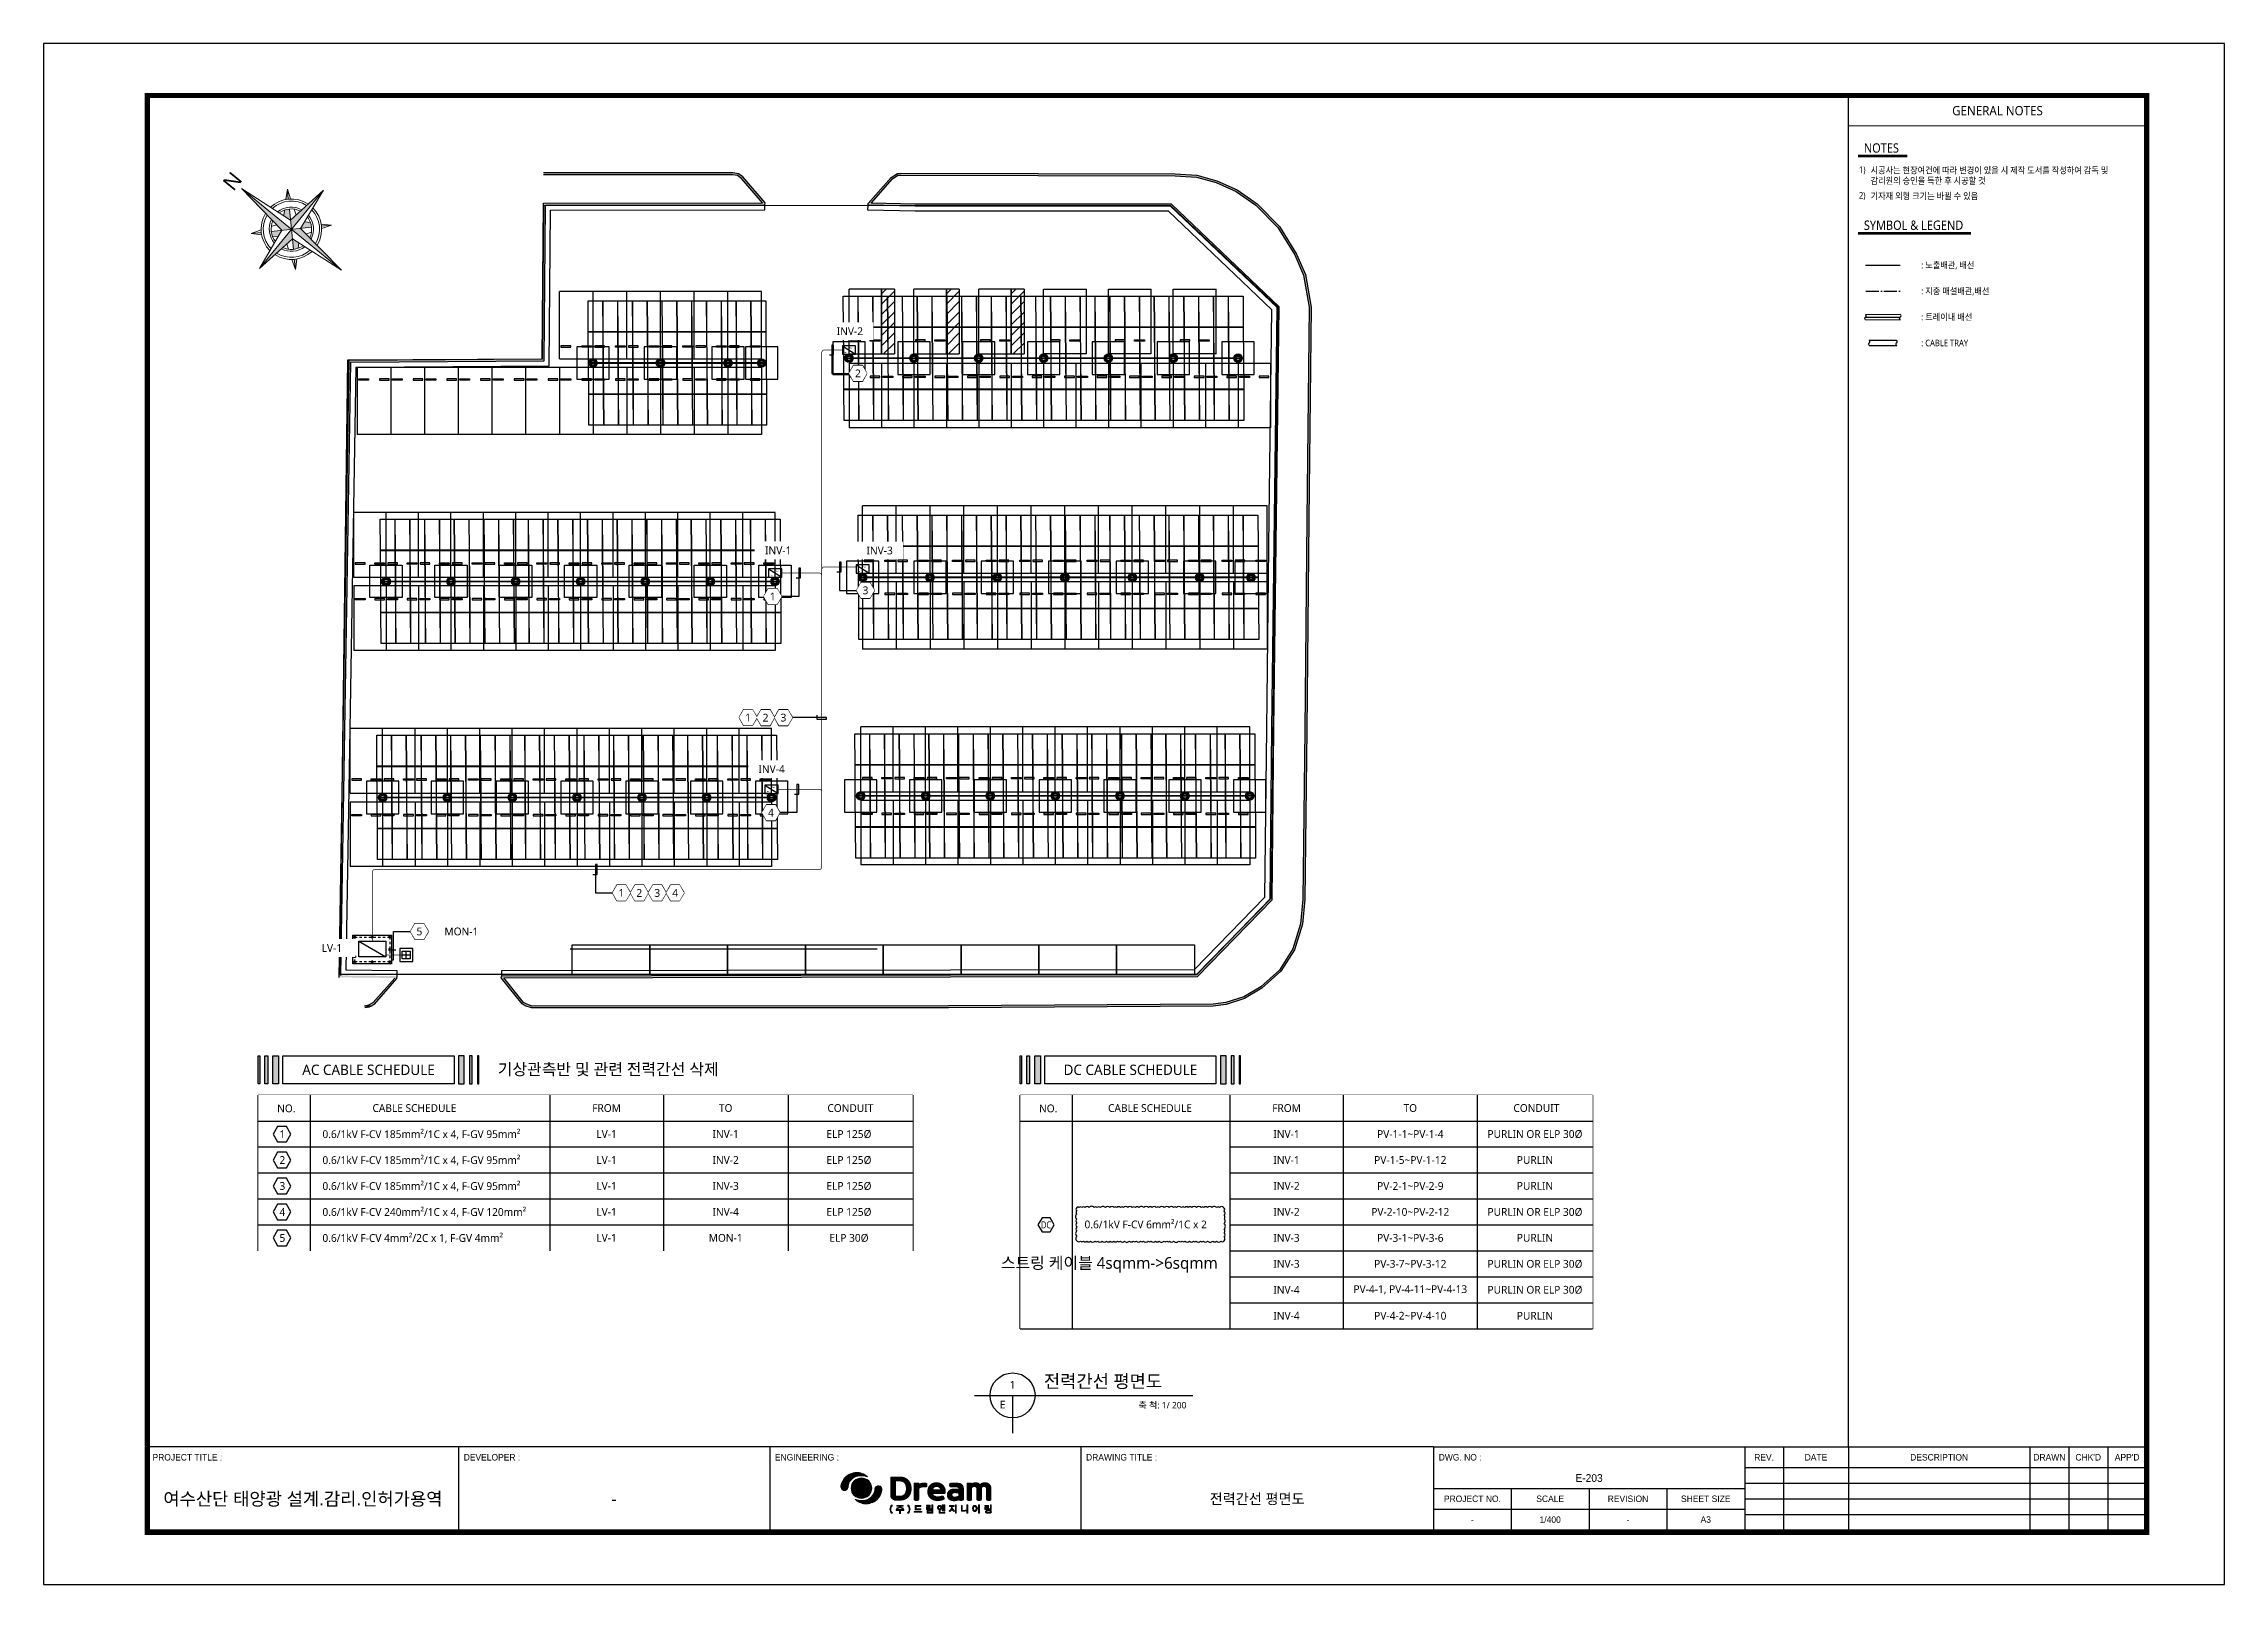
# Model space of a CAD drawing. Header units: millimetres. Extents: x 10297564 to 11610295, y -9287743 to -8409454.
# Drawn here: x 10718064 to 10886264, y -8959388 to -8840588 of the extents above; entities that cross this region are included whole.
import ezdxf
from ezdxf.enums import TextEntityAlignment as Align

# ---------------------------------------------------------------- set-up
doc = ezdxf.new("R2010")
doc.units = ezdxf.units.MM
doc.header["$LTSCALE"] = 100
doc.linetypes.add('CEN3', pattern=[14, 10, -1.5, 1, -1.5])
doc.linetypes.add('HIDDEN', pattern=[2, 1, -1])
doc.layers.add('250725 수정사항', color=21, linetype='Continuous', plot=False)
for name, color, linetype in [('4', 4, 'Continuous'), ('_도곽_마크', 7, 'Continuous'), ('BOX', 7, 'Continuous'), ('BOX_Def', 8, 'Continuous'), ('D-TEXT2', 7, 'Continuous'), ('dim', 7, 'Continuous'), ('E-BACK', 8, 'Continuous'), ('E-SYM1', 3, 'Continuous'), ('E-TEXT', 7, 'Continuous'), ('E-TEXT-BOX', 7, 'Continuous'), ('EQ', 7, 'Continuous'), ('FIN', 8, 'Continuous'), ('LEGEND', 1, 'Continuous'), ('LVTRAY', 6, 'Continuous'), ('module', 5, 'Continuous'), ('Sym', 2, 'Continuous'), ('text', 7, 'Continuous'), ('TEXTLINE', 1, 'Continuous')]:
    doc.layers.add(name, color=color, linetype=linetype)
for name, color, linetype, lineweight in [('DIJ1-TEXT', 7, 'Continuous', 5), ('e-line', 3, 'Continuous', 35), ('TITLE', 7, 'Continuous', 0)]:
    doc.layers.add(name, color=color, linetype=linetype, lineweight=lineweight)
doc.styles.add('MG', font='malgun.ttf')
doc.styles.add('RomanS', font='Dotum.ttf')
doc.styles.get("Standard").update_dxf_attribs({"font": 'arial.ttf'})
doc.styles.add('TITLE', font='H2GTRE.TTF')
doc.styles.add('새굴림', font='NGULIM.TTF')

msp = doc.modelspace()

# ---------------------------------------------------------------- texts
at = {"layer": '250725 수정사항', "ltscale": 1.8, "style": 'MG'}
msp.add_text('기상관측반 및 관련 전력간선 삭제', height=900, dxfattribs=at).set_placement((10753095.7, -8919670.1), align=Align.MIDDLE_LEFT)
at = {"layer": 'D-TEXT2', "color": 0, "style": 'MG'}
msp.add_text('전력간선 평면도', height=1000, dxfattribs=at).set_placement((10795210.2, -8944227.9))
for s, p in [('1', (10792799.8, -8944295.1)), ('E', (10792032.6, -8945825.4))]:
    msp.add_text(s, height=600, dxfattribs=at).set_placement(p, align=Align.CENTER)
msp.add_text('축 척: 1/ 200', height=500, dxfattribs=at).set_placement((10806207.7, -8945572), align=Align.MIDDLE_RIGHT)
at = {"layer": 'DIJ1-TEXT', "color": 2, "style": 'RomanS'}
for s, height, p in [('E-203', 600, (10837264, -8951187.5)), ('전력간선 평면도', 800, (10811664, -8952787.5)), ('1/400', 500, (10834264, -8954387.5)), ('A3', 500, (10846264, -8954387.5))]:
    msp.add_text(s, height=height, dxfattribs=at).set_placement(p, align=Align.MIDDLE)
for p in [(10828264, -8954387.5), (10840264, -8954387.5)]:
    msp.add_text('-', height=500, dxfattribs=at).set_placement(p, align=Align.MIDDLE_CENTER)
at = {"layer": 'text', "style": 'MG', "width": 0.95}
msp.add_text('GENERAL NOTES', height=720, dxfattribs=at).set_placement((10868764, -8845758.3), align=Align.MIDDLE_CENTER)
at = {"layer": 'text', "style": 'MG', "width": 0.9}
for s, height, p in [('NOTES', 720, (10858457.1, -8848992)), ('1)', 500, (10858073.6, -8850555)), ('시공사는 현장여건에 따라 변경이 있을 시 제작 도서를 작성하여 감독 및', 500, (10858977.6, -8850604.4)), ('2)', 500, (10858073.6, -8852537)), ('감리원의 승인을 득한 후 시공할 것', 500, (10858977.6, -8851405.4)), ('기자재 외형 크기는 바뀔 수 있음', 500, (10858977.6, -8852586.4)), ('SYMBOL & LEGEND', 720, (10858457.1, -8854949.1)), ('SYMBOL & LEGEND', 720, (10858457.1, -8854949.1))]:
    msp.add_text(s, height=height, dxfattribs=at).set_placement(p)
for s, p in [(': 노출배관, 배선', (10862882.8, -8857669.4)), (': 지중 매설배관,배선', (10862882.8, -8859669.4)), (': 트레이내 배선', (10862882.8, -8861669.4)), (': CABLE TRAY', (10862882.8, -8863669.4))]:
    msp.add_text(s, height=500, dxfattribs=at).set_placement(p, align=Align.MIDDLE_LEFT)
at = {"layer": 'text', "style": 'MG'}
for s, p in [('AC CABLE SCHEDULE', (10743125.1, -8919712.5)), ('DC CABLE SCHEDULE', (10801887.7, -8919712.5))]:
    msp.add_text(s, height=800, dxfattribs=at).set_placement(p, align=Align.MIDDLE)

# ---------------------------------------------------------------- blocks, each defined once
blk = doc.blocks.new('DREAM_CI')
at = {"linetype": 'ByBlock', "true_color": 0x122a88}
for points in [[(39.14, -3.72, -0.068886), (40.33, -3.38, -0.045364), (41.28, -3.33, -0.033233), (42.3, -3.42, -0.017759), (42.95, -3.55, -0.010246), (43.28, -3.64, -0.00636), (43.65, -3.74, 0.083759), (42.11, -2.66, 0.10346), (40.02, -2.12, 0.181699), (35.66, -3.57, 0.178184), (33.75, -7.13, 0.194012), (34.08, -8.4, 0.604488), (36.36, -7.75, 0.035127), (36.38, -7.55, -0.061322), (36.49, -6.73, -0.142673), (37.76, -4.64, -0.088034)], [(48.96, -8.76, 0.194012), (48.63, -7.49, 0.604488), (46.34, -8.14, 0.035127), (46.32, -8.34, -0.061322), (46.21, -9.16, -0.142673), (44.95, -11.25, -0.088034), (43.56, -12.17, -0.068886), (42.37, -12.51, -0.045364), (41.43, -12.56, -0.033233), (40.41, -12.47, -0.017759), (39.75, -12.34, -0.010246), (39.43, -12.25, -0.00636), (39.06, -12.15, 0.083759), (40.6, -13.23, 0.10346), (42.68, -13.77, 0.181699), (47.05, -12.32, 0.178184)], [(62.65, -6.13), (61.01, -6.13), (61.01, -12.14), (61.01, -12.16), (61.01, -12.17), (61.01, -12.19), (61.01, -12.2), (61.02, -12.22), (61.02, -12.23), (61.03, -12.25), (61.03, -12.26), (61.04, -12.27), (61.05, -12.29), (61.05, -12.3), (61.06, -12.31), (61.07, -12.32), (61.08, -12.33), (61.09, -12.34), (61.11, -12.35), (61.12, -12.36), (61.13, -12.37), (61.15, -12.38), (61.16, -12.39), (61.18, -12.4), (61.19, -12.41), (61.21, -12.42), (61.23, -12.42), (61.25, -12.43), (61.28, -12.44), (61.3, -12.44), (61.33, -12.45), (61.35, -12.45), (61.38, -12.46), (61.41, -12.46), (61.44, -12.47), (61.47, -12.47), (61.51, -12.48), (61.54, -12.48), (61.58, -12.48), (61.62, -12.48), (61.66, -12.48), (61.7, -12.49), (61.74, -12.49), (61.78, -12.49), (61.83, -12.49), (61.87, -12.49), (61.92, -12.49), (61.96, -12.49), (62, -12.48), (62.04, -12.48), (62.08, -12.48), (62.11, -12.48), (62.15, -12.48), (62.18, -12.47), (62.22, -12.47), (62.25, -12.46), (62.28, -12.46), (62.3, -12.45), (62.33, -12.45), (62.36, -12.44), (62.38, -12.44), (62.4, -12.43), (62.42, -12.42), (62.44, -12.42), (62.46, -12.41), (62.48, -12.4), (62.5, -12.39), (62.51, -12.38), (62.52, -12.37), (62.54, -12.36), (62.55, -12.35), (62.56, -12.34), (62.57, -12.33), (62.58, -12.32), (62.59, -12.31), (62.6, -12.3), (62.61, -12.29), (62.62, -12.27), (62.63, -12.26), (62.63, -12.25), (62.64, -12.23), (62.64, -12.22), (62.64, -12.2), (62.65, -12.19), (62.65, -12.17), (62.65, -12.16), (62.65, -12.14), (62.65, -8.44), (62.68, -8.3), (62.72, -8.18), (62.78, -8.07), (62.86, -7.95), (62.95, -7.86), (63.04, -7.78), (63.15, -7.7), (63.26, -7.64), (63.38, -7.58), (63.51, -7.54), (63.64, -7.51), (63.77, -7.49), (63.88, -7.48), (65.34, -7.48), (65.36, -7.48), (65.38, -7.48), (65.4, -7.48), (65.42, -7.48), (65.44, -7.47), (65.45, -7.47), (65.47, -7.47), (65.49, -7.46), (65.5, -7.45), (65.52, -7.45), (65.53, -7.44), (65.54, -7.43), (65.56, -7.43), (65.57, -7.42), (65.58, -7.41), (65.59, -7.4), (65.6, -7.39), (65.61, -7.38), (65.62, -7.36), (65.63, -7.35), (65.64, -7.34), (65.65, -7.32), (65.65, -7.31), (65.66, -7.29), (65.67, -7.27), (65.67, -7.25), (65.68, -7.23), (65.68, -7.21), (65.69, -7.19), (65.69, -7.17), (65.7, -7.14), (65.7, -7.12), (65.71, -7.09), (65.71, -7.06), (65.71, -7.03), (65.71, -7), (65.72, -6.97), (65.72, -6.94), (65.72, -6.91), (65.72, -6.87), (65.72, -6.84), (65.72, -6.8), (65.72, -6.76), (65.72, -6.73), (65.72, -6.69), (65.72, -6.66), (65.72, -6.62), (65.71, -6.59), (65.71, -6.56), (65.71, -6.53), (65.71, -6.51), (65.7, -6.48), (65.7, -6.45), (65.69, -6.43), (65.69, -6.41), (65.68, -6.39), (65.68, -6.36), (65.67, -6.35), (65.67, -6.33), (65.66, -6.31), (65.65, -6.29), (65.65, -6.28), (65.64, -6.26), (65.63, -6.25), (65.62, -6.24), (65.61, -6.23), (65.6, -6.22), (65.59, -6.21), (65.58, -6.2), (65.57, -6.19), (65.56, -6.18), (65.54, -6.17), (65.53, -6.16), (65.52, -6.16), (65.5, -6.15), (65.49, -6.15), (65.47, -6.14), (65.45, -6.14), (65.44, -6.13), (65.42, -6.13), (65.4, -6.13), (65.38, -6.13), (65.36, -6.13), (65.34, -6.13), (64.07, -6.13), (64.03, -6.13), (63.99, -6.13), (63.95, -6.13), (63.92, -6.13), (63.88, -6.14), (63.84, -6.14), (63.8, -6.15), (63.77, -6.15), (63.73, -6.16), (63.69, -6.17), (63.65, -6.18), (63.62, -6.18), (63.58, -6.19), (63.54, -6.21), (63.5, -6.22), (63.46, -6.23), (63.43, -6.24), (63.39, -6.26), (63.35, -6.27), (63.31, -6.29), (63.28, -6.3), (63.24, -6.32), (63.2, -6.34), (63.17, -6.36), (63.13, -6.38), (63.1, -6.4), (63.06, -6.42), (63.03, -6.44), (63, -6.46), (62.97, -6.49), (62.94, -6.51), (62.91, -6.54), (62.88, -6.56), (62.85, -6.59), (62.82, -6.61), (62.79, -6.64), (62.77, -6.67), (62.74, -6.7), (62.72, -6.73), (62.69, -6.76), (62.67, -6.79), (62.65, -6.82)], [(80.69, -6.13), (80.69, -12.14), (80.69, -12.16), (80.69, -12.17), (80.7, -12.19), (80.7, -12.2), (80.7, -12.22), (80.71, -12.23), (80.71, -12.25), (80.72, -12.26), (80.72, -12.27), (80.73, -12.29), (80.74, -12.3), (80.75, -12.31), (80.76, -12.32), (80.77, -12.33), (80.78, -12.34), (80.79, -12.35), (80.8, -12.36), (80.82, -12.37), (80.83, -12.38), (80.85, -12.39), (80.86, -12.4), (80.88, -12.41), (80.9, -12.42), (80.92, -12.42), (80.94, -12.43), (80.96, -12.44), (80.99, -12.44), (81.01, -12.45), (81.04, -12.45), (81.07, -12.46), (81.1, -12.46), (81.13, -12.47), (81.16, -12.47), (81.19, -12.48), (81.23, -12.48), (81.26, -12.48), (81.3, -12.48), (81.34, -12.48), (81.38, -12.49), (81.43, -12.49), (81.47, -12.49), (81.51, -12.49), (81.56, -12.49), (81.6, -12.49), (81.64, -12.49), (81.69, -12.48), (81.73, -12.48), (81.76, -12.48), (81.8, -12.48), (81.83, -12.48), (81.87, -12.47), (81.9, -12.47), (81.93, -12.46), (81.96, -12.46), (81.99, -12.45), (82.02, -12.45), (82.04, -12.44), (82.07, -12.44), (82.09, -12.43), (82.11, -12.42), (82.13, -12.42), (82.15, -12.41), (82.16, -12.4), (82.18, -12.39), (82.2, -12.38), (82.21, -12.37), (82.22, -12.36), (82.24, -12.35), (82.25, -12.34), (82.26, -12.33), (82.27, -12.32), (82.28, -12.31), (82.29, -12.3), (82.3, -12.29), (82.3, -12.27), (82.31, -12.26), (82.32, -12.25), (82.32, -12.23), (82.33, -12.22), (82.33, -12.2), (82.33, -12.19), (82.33, -12.17), (82.33, -12.16), (82.34, -12.14), (82.34, -8.04), (82.34, -8), (82.34, -7.97), (82.35, -7.94), (82.36, -7.9), (82.37, -7.87), (82.38, -7.85), (82.39, -7.82), (82.41, -7.79), (82.42, -7.76), (82.44, -7.74), (82.45, -7.72), (82.47, -7.69), (82.49, -7.67), (82.51, -7.65), (82.53, -7.63), (82.55, -7.61), (82.57, -7.58), (82.59, -7.56), (82.62, -7.54), (82.64, -7.52), (82.67, -7.5), (82.7, -7.49), (82.73, -7.47), (82.75, -7.45), (82.78, -7.44), (82.81, -7.42), (82.85, -7.41), (82.88, -7.39), (82.91, -7.38), (82.94, -7.37), (82.98, -7.36), (83.01, -7.35), (83.05, -7.34), (83.09, -7.33), (83.13, -7.33), (83.17, -7.32), (83.21, -7.32), (83.25, -7.32), (83.28, -7.32), (83.33, -7.32), (83.37, -7.32), (83.41, -7.32), (83.45, -7.33), (83.49, -7.33), (83.53, -7.34), (83.57, -7.34), (83.6, -7.35), (83.64, -7.36), (83.68, -7.37), (83.71, -7.38), (83.75, -7.39), (83.78, -7.4), (83.81, -7.41), (83.85, -7.43), (83.88, -7.44), (83.91, -7.46), (83.94, -7.48), (83.97, -7.49), (84, -7.51), (84.02, -7.53), (84.05, -7.55), (84.07, -7.58), (84.1, -7.6), (84.12, -7.62), (84.14, -7.64), (84.16, -7.67), (84.18, -7.69), (84.2, -7.71), (84.21, -7.74), (84.23, -7.77), (84.24, -7.79), (84.25, -7.82), (84.26, -7.85), (84.27, -7.87), (84.28, -7.9), (84.29, -7.93), (84.3, -7.96), (84.3, -7.99), (84.3, -8.02), (84.31, -8.05), (84.31, -8.08), (84.31, -12.14), (84.31, -12.16), (84.31, -12.17), (84.31, -12.19), (84.31, -12.2), (84.32, -12.22), (84.32, -12.23), (84.33, -12.25), (84.33, -12.26), (84.34, -12.27), (84.35, -12.29), (84.35, -12.3), (84.36, -12.31), (84.37, -12.32), (84.38, -12.33), (84.39, -12.34), (84.41, -12.35), (84.42, -12.36), (84.43, -12.37), (84.45, -12.38), (84.46, -12.39), (84.48, -12.4), (84.49, -12.41), (84.51, -12.42), (84.53, -12.42), (84.55, -12.43), (84.58, -12.44), (84.6, -12.44), (84.63, -12.45), (84.65, -12.45), (84.68, -12.46), (84.71, -12.46), (84.74, -12.47), (84.77, -12.47), (84.81, -12.48), (84.84, -12.48), (84.88, -12.48), (84.92, -12.48), (84.96, -12.48), (85, -12.49), (85.04, -12.49), (85.08, -12.49), (85.13, -12.49), (85.17, -12.49), (85.22, -12.49), (85.26, -12.49), (85.3, -12.48), (85.34, -12.48), (85.38, -12.48), (85.41, -12.48), (85.45, -12.48), (85.48, -12.47), (85.52, -12.47), (85.55, -12.46), (85.58, -12.46), (85.6, -12.45), (85.63, -12.45), (85.66, -12.44), (85.68, -12.44), (85.7, -12.43), (85.72, -12.42), (85.74, -12.42), (85.76, -12.41), (85.78, -12.4), (85.8, -12.39), (85.81, -12.38), (85.82, -12.37), (85.84, -12.36), (85.85, -12.35), (85.86, -12.34), (85.87, -12.33), (85.88, -12.32), (85.89, -12.31), (85.9, -12.3), (85.91, -12.29), (85.92, -12.27), (85.92, -12.26), (85.93, -12.25), (85.94, -12.23), (85.94, -12.22), (85.94, -12.2), (85.95, -12.19), (85.95, -12.17), (85.95, -12.16), (85.95, -12.14), (85.95, -8.05), (85.95, -8.02), (85.96, -7.98), (85.96, -7.95), (85.97, -7.92), (85.98, -7.89), (85.98, -7.87), (85.99, -7.84), (86.01, -7.81), (86.02, -7.78), (86.03, -7.76), (86.05, -7.73), (86.06, -7.71), (86.08, -7.68), (86.1, -7.66), (86.11, -7.64), (86.13, -7.61), (86.15, -7.59), (86.18, -7.57), (86.2, -7.55), (86.22, -7.53), (86.25, -7.51), (86.27, -7.49), (86.3, -7.47), (86.33, -7.45), (86.36, -7.43), (86.39, -7.42), (86.42, -7.4), (86.45, -7.39), (86.48, -7.37), (86.51, -7.36), (86.55, -7.35), (86.58, -7.34), (86.62, -7.33), (86.66, -7.32), (86.7, -7.32), (86.74, -7.31), (86.78, -7.31), (86.82, -7.31), (86.86, -7.31), (86.91, -7.31), (86.95, -7.31), (86.99, -7.31), (87.03, -7.32), (87.07, -7.32), (87.11, -7.32), (87.15, -7.33), (87.19, -7.34), (87.22, -7.35), (87.26, -7.35), (87.29, -7.36), (87.33, -7.38), (87.36, -7.39), (87.39, -7.4), (87.42, -7.41), (87.45, -7.43), (87.48, -7.44), (87.51, -7.46), (87.54, -7.48), (87.57, -7.5), (87.6, -7.52), (87.62, -7.54), (87.65, -7.56), (87.67, -7.58), (87.7, -7.6), (87.72, -7.62), (87.74, -7.65), (87.76, -7.67), (87.77, -7.69), (87.79, -7.72), (87.8, -7.74), (87.82, -7.77), (87.83, -7.8), (87.84, -7.82), (87.85, -7.85), (87.86, -7.88), (87.87, -7.91), (87.87, -7.94), (87.88, -7.97), (87.88, -8), (87.88, -8.03), (87.88, -8.06), (87.88, -12.14), (87.88, -12.16), (87.88, -12.17), (87.89, -12.19), (87.89, -12.2), (87.89, -12.22), (87.9, -12.23), (87.9, -12.25), (87.91, -12.26), (87.91, -12.27), (87.92, -12.29), (87.93, -12.3), (87.94, -12.31), (87.95, -12.32), (87.96, -12.33), (87.97, -12.34), (87.98, -12.35), (87.99, -12.36), (88.01, -12.37), (88.02, -12.38), (88.04, -12.39), (88.05, -12.4), (88.07, -12.41), (88.09, -12.42), (88.11, -12.42), (88.13, -12.43), (88.15, -12.44), (88.18, -12.44), (88.2, -12.45), (88.23, -12.45), (88.26, -12.46), (88.29, -12.46), (88.32, -12.47), (88.35, -12.47), (88.38, -12.48), (88.42, -12.48), (88.45, -12.48), (88.49, -12.48), (88.53, -12.48), (88.57, -12.49), (88.61, -12.49), (88.66, -12.49), (88.7, -12.49), (88.75, -12.49), (88.79, -12.49), (88.83, -12.49), (88.88, -12.48), (88.91, -12.48), (88.95, -12.48), (88.99, -12.48), (89.02, -12.48), (89.06, -12.47), (89.09, -12.47), (89.12, -12.46), (89.15, -12.46), (89.18, -12.45), (89.21, -12.45), (89.23, -12.44), (89.26, -12.44), (89.28, -12.43), (89.3, -12.42), (89.32, -12.42), (89.34, -12.41), (89.35, -12.4), (89.37, -12.39), (89.39, -12.38), (89.4, -12.37), (89.41, -12.36), (89.43, -12.35), (89.44, -12.34), (89.45, -12.33), (89.46, -12.32), (89.47, -12.31), (89.48, -12.3), (89.49, -12.29), (89.49, -12.27), (89.5, -12.26), (89.51, -12.25), (89.51, -12.23), (89.52, -12.22), (89.52, -12.2), (89.52, -12.19), (89.52, -12.17), (89.52, -12.16), (89.53, -12.14), (89.53, -8.16), (89.52, -8.12), (89.52, -8.08), (89.52, -8.04), (89.52, -8), (89.52, -7.96), (89.51, -7.92), (89.51, -7.88), (89.51, -7.84), (89.5, -7.8), (89.49, -7.76), (89.49, -7.72), (89.48, -7.68), (89.47, -7.65), (89.47, -7.61), (89.46, -7.57), (89.45, -7.53), (89.44, -7.49), (89.43, -7.45), (89.42, -7.41), (89.4, -7.37), (89.39, -7.34), (89.38, -7.3), (89.37, -7.26), (89.35, -7.22), (89.34, -7.19), (89.32, -7.15), (89.3, -7.12), (89.29, -7.08), (89.27, -7.05), (89.25, -7.01), (89.23, -6.98), (89.21, -6.94), (89.19, -6.91), (89.17, -6.88), (89.15, -6.84), (89.13, -6.81), (89.11, -6.78), (89.08, -6.75), (89.06, -6.72), (89.03, -6.69), (89.01, -6.66), (88.98, -6.63), (88.95, -6.6), (88.93, -6.57), (88.9, -6.54), (88.87, -6.52), (88.84, -6.49), (88.81, -6.46), (88.78, -6.44), (88.75, -6.41), (88.72, -6.39), (88.68, -6.37), (88.65, -6.34), (88.61, -6.32), (88.58, -6.3), (88.54, -6.28), (88.51, -6.26), (88.47, -6.24), (88.43, -6.22), (88.39, -6.2), (88.35, -6.18), (88.31, -6.16), (88.27, -6.14), (88.23, -6.13), (88.19, -6.11), (88.15, -6.09), (88.1, -6.08), (88.06, -6.07), (88.02, -6.05), (87.97, -6.04), (87.92, -6.03), (87.88, -6.02), (87.83, -6.01), (87.78, -6), (87.73, -6), (87.68, -5.99), (87.63, -5.98), (87.58, -5.98), (87.53, -5.97), (87.48, -5.97), (87.43, -5.97), (87.37, -5.97), (87.32, -5.96), (87.26, -5.96), (87.2, -5.96), (87.14, -5.97), (87.08, -5.97), (87.02, -5.97), (86.96, -5.97), (86.91, -5.98), (86.85, -5.99), (86.79, -5.99), (86.74, -6), (86.69, -6.01), (86.63, -6.02), (86.58, -6.03), (86.53, -6.04), (86.48, -6.05), (86.43, -6.06), (86.39, -6.08), (86.34, -6.09), (86.29, -6.11), (86.25, -6.12), (86.21, -6.14), (86.16, -6.16), (86.12, -6.18), (86.08, -6.2), (86.04, -6.22), (86, -6.24), (85.96, -6.26), (85.92, -6.28), (85.89, -6.3), (85.85, -6.33), (85.81, -6.35), (85.78, -6.37), (85.74, -6.4), (85.71, -6.42), (85.67, -6.44), (85.64, -6.47), (85.61, -6.5), (85.58, -6.52), (85.55, -6.55), (85.52, -6.57), (85.49, -6.6), (85.46, -6.63), (85.43, -6.66), (85.41, -6.63), (85.39, -6.61), (85.36, -6.58), (85.34, -6.56), (85.32, -6.53), (85.29, -6.51), (85.26, -6.49), (85.24, -6.46), (85.21, -6.44), (85.18, -6.42), (85.15, -6.39), (85.12, -6.37), (85.08, -6.35), (85.05, -6.33), (85.01, -6.3), (84.98, -6.28), (84.94, -6.26), (84.9, -6.24), (84.87, -6.22), (84.83, -6.2), (84.79, -6.18), (84.75, -6.16), (84.7, -6.14), (84.66, -6.12), (84.62, -6.1), (84.58, -6.09), (84.53, -6.07), (84.49, -6.06), (84.44, -6.05), (84.4, -6.03), (84.35, -6.02), (84.31, -6.01), (84.26, -6), (84.22, -5.99), (84.17, -5.99), (84.12, -5.98), (84.07, -5.98), (84.03, -5.97), (83.98, -5.97), (83.93, -5.97), (83.88, -5.96), (83.83, -5.96), (83.77, -5.96), (83.72, -5.97), (83.66, -5.97), (83.61, -5.97), (83.56, -5.97), (83.51, -5.98), (83.46, -5.98), (83.41, -5.99), (83.36, -6), (83.32, -6), (83.27, -6.01), (83.23, -6.02), (83.19, -6.03), (83.14, -6.04), (83.1, -6.05), (83.06, -6.06), (83.03, -6.08), (82.99, -6.09), (82.95, -6.11), (82.92, -6.12), (82.88, -6.14), (82.85, -6.15), (82.82, -6.17), (82.79, -6.19), (82.76, -6.21), (82.72, -6.22), (82.69, -6.24), (82.66, -6.26), (82.63, -6.28), (82.6, -6.3), (82.58, -6.32), (82.55, -6.34), (82.52, -6.36), (82.49, -6.38), (82.46, -6.41), (82.44, -6.43), (82.41, -6.45), (82.38, -6.47), (82.36, -6.49), (82.33, -6.52), (82.31, -6.54), (82.29, -6.57), (82.29, -6.13)]]:
    blk.add_hatch(color=166, dxfattribs=at).paths.add_polyline_path(points)
at = {"linetype": 'ByBlock', "true_color": 0x8ec31f}
h = blk.add_hatch(color=62, dxfattribs=at)
edge = h.paths.add_edge_path()
edge.add_ellipse((41.35, -7.95), major_axis=(0, 3.82), ratio=0.999894, start_angle=0, end_angle=360)
at = {"linetype": 'ByBlock', "true_color": 0x122a88}
h = blk.add_hatch(color=166, dxfattribs=at)
h.paths.add_polyline_path([(59.62, -9.64), (59.64, -9.56), (59.66, -9.48), (59.68, -9.4), (59.7, -9.32), (59.72, -9.24), (59.74, -9.16), (59.75, -9.08), (59.77, -8.99), (59.78, -8.91), (59.79, -8.82), (59.8, -8.74), (59.81, -8.65), (59.82, -8.56), (59.82, -8.47), (59.83, -8.38), (59.83, -8.29), (59.83, -8.2), (59.83, -8.11), (59.83, -8.02), (59.83, -7.93), (59.83, -7.84), (59.82, -7.75), (59.82, -7.66), (59.81, -7.57), (59.8, -7.49), (59.79, -7.4), (59.78, -7.32), (59.77, -7.23), (59.75, -7.15), (59.74, -7.07), (59.72, -6.98), (59.7, -6.9), (59.68, -6.82), (59.66, -6.74), (59.64, -6.66), (59.62, -6.59), (59.59, -6.51), (59.57, -6.43), (59.54, -6.36), (59.51, -6.28), (59.48, -6.21), (59.45, -6.14), (59.42, -6.07), (59.39, -6), (59.35, -5.93), (59.32, -5.86), (59.28, -5.79), (59.25, -5.72), (59.21, -5.66), (59.17, -5.6), (59.13, -5.53), (59.08, -5.47), (59.04, -5.41), (59, -5.35), (58.95, -5.29), (58.91, -5.23), (58.86, -5.18), (58.81, -5.12), (58.76, -5.07), (58.71, -5.01), (58.66, -4.96), (58.6, -4.91), (58.55, -4.86), (58.49, -4.81), (58.43, -4.76), (58.38, -4.72), (58.32, -4.67), (58.26, -4.63), (58.2, -4.58), (58.13, -4.54), (58.07, -4.5), (58.01, -4.46), (57.94, -4.42), (57.87, -4.38), (57.81, -4.35), (57.74, -4.31), (57.67, -4.28), (57.6, -4.24), (57.52, -4.21), (57.45, -4.18), (57.37, -4.15), (57.3, -4.12), (57.22, -4.09), (57.15, -4.07), (57.07, -4.04), (56.99, -4.02), (56.91, -4), (56.83, -3.98), (56.74, -3.96), (56.66, -3.94), (56.58, -3.93), (56.49, -3.91), (56.41, -3.9), (56.32, -3.89), (56.23, -3.88), (56.15, -3.87), (56.06, -3.86), (55.97, -3.85), (55.88, -3.85), (55.79, -3.85), (55.69, -3.84), (55.6, -3.84), (52.28, -3.84), (52.28, -10.95), (52.28, -10.97), (52.28, -10.98), (52.28, -11), (52.28, -11.02), (52.29, -11.04), (52.29, -11.06), (52.3, -11.08), (52.3, -11.1), (52.31, -11.12), (52.31, -11.15), (52.32, -11.17), (52.33, -11.19), (52.34, -11.21), (52.35, -11.23), (52.36, -11.25), (52.37, -11.28), (52.38, -11.3), (52.4, -11.32), (52.41, -11.35), (52.43, -11.37), (52.44, -11.39), (52.46, -11.42), (52.47, -11.44), (52.49, -11.46), (52.51, -11.49), (52.52, -11.51), (52.54, -11.53), (52.56, -11.55), (52.57, -11.57), (52.59, -11.59), (52.61, -11.62), (52.63, -11.64), (52.65, -11.66), (52.66, -11.68), (52.68, -11.7), (52.7, -11.72), (52.72, -11.74), (52.74, -11.75), (52.76, -11.77), (52.78, -11.79), (52.8, -11.81), (52.82, -11.83), (52.84, -11.85), (52.86, -11.86), (52.88, -11.88), (52.91, -11.9), (52.93, -11.92), (52.95, -11.94), (52.97, -11.96), (53, -11.97), (53.02, -11.99), (53.04, -12.01), (53.07, -12.03), (53.09, -12.05), (53.12, -12.06), (53.15, -12.08), (53.17, -12.1), (53.2, -12.12), (53.23, -12.13), (53.25, -12.15), (53.28, -12.17), (53.31, -12.19), (53.34, -12.2), (53.37, -12.22), (53.4, -12.24), (53.42, -12.25), (53.45, -12.27), (53.48, -12.28), (53.51, -12.29), (53.53, -12.3), (53.56, -12.31), (53.59, -12.32), (53.62, -12.33), (53.64, -12.34), (53.67, -12.35), (53.69, -12.36), (53.72, -12.36), (53.75, -12.37), (53.77, -12.37), (53.8, -12.38), (53.82, -12.38), (53.85, -12.38), (53.87, -12.38), (53.89, -12.38), (55.6, -12.38), (55.69, -12.38), (55.79, -12.38), (55.88, -12.38), (55.97, -12.37), (56.06, -12.37), (56.15, -12.36), (56.23, -12.35), (56.32, -12.34), (56.41, -12.33), (56.49, -12.31), (56.58, -12.3), (56.66, -12.28), (56.74, -12.27), (56.83, -12.25), (56.91, -12.23), (56.99, -12.2), (57.07, -12.18), (57.15, -12.16), (57.22, -12.13), (57.3, -12.1), (57.37, -12.08), (57.45, -12.05), (57.52, -12.02), (57.6, -11.98), (57.67, -11.95), (57.74, -11.92), (57.81, -11.88), (57.87, -11.84), (57.94, -11.81), (58.01, -11.77), (58.07, -11.73), (58.13, -11.69), (58.2, -11.64), (58.26, -11.6), (58.32, -11.56), (58.38, -11.51), (58.43, -11.46), (58.49, -11.42), (58.55, -11.37), (58.6, -11.32), (58.66, -11.27), (58.71, -11.21), (58.76, -11.16), (58.81, -11.1), (58.86, -11.05), (58.91, -10.99), (58.95, -10.93), (59, -10.88), (59.04, -10.82), (59.08, -10.76), (59.13, -10.69), (59.17, -10.63), (59.21, -10.57), (59.25, -10.5), (59.28, -10.44), (59.32, -10.37), (59.35, -10.3), (59.39, -10.23), (59.42, -10.16), (59.45, -10.09), (59.48, -10.02), (59.51, -9.94), (59.54, -9.87), (59.57, -9.79), (59.59, -9.72)])
h.paths.add_polyline_path([(57.95, -9.23), (57.94, -9.28), (57.92, -9.33), (57.91, -9.38), (57.89, -9.42), (57.87, -9.47), (57.86, -9.52), (57.84, -9.56), (57.82, -9.61), (57.8, -9.65), (57.78, -9.7), (57.76, -9.74), (57.74, -9.78), (57.72, -9.83), (57.69, -9.87), (57.67, -9.91), (57.65, -9.95), (57.62, -9.99), (57.6, -10.03), (57.57, -10.07), (57.54, -10.1), (57.51, -10.14), (57.49, -10.18), (57.46, -10.21), (57.43, -10.25), (57.4, -10.28), (57.36, -10.32), (57.33, -10.35), (57.3, -10.38), (57.26, -10.41), (57.23, -10.44), (57.19, -10.47), (57.16, -10.5), (57.12, -10.53), (57.08, -10.56), (57.04, -10.58), (57.01, -10.61), (56.97, -10.64), (56.93, -10.66), (56.88, -10.68), (56.84, -10.71), (56.8, -10.73), (56.76, -10.75), (56.71, -10.77), (56.67, -10.79), (56.62, -10.81), (56.57, -10.83), (56.53, -10.84), (56.48, -10.86), (56.43, -10.87), (56.38, -10.89), (56.33, -10.9), (56.27, -10.91), (56.22, -10.92), (56.17, -10.93), (56.11, -10.94), (56.06, -10.95), (56, -10.95), (55.95, -10.96), (55.89, -10.96), (55.83, -10.96), (55.77, -10.97), (55.71, -10.97), (55.65, -10.97), (54.26, -10.97), (54.23, -10.97), (54.19, -10.96), (54.15, -10.95), (54.12, -10.94), (54.09, -10.92), (54.07, -10.9), (54.05, -10.88), (54.04, -10.85), (54.03, -10.82), (54.02, -10.78), (54.02, -10.75), (54.02, -5.26), (55.65, -5.26), (55.71, -5.26), (55.77, -5.26), (55.83, -5.26), (55.89, -5.26), (55.95, -5.27), (56, -5.28), (56.06, -5.28), (56.11, -5.29), (56.17, -5.3), (56.22, -5.31), (56.27, -5.32), (56.33, -5.33), (56.38, -5.34), (56.43, -5.36), (56.48, -5.37), (56.53, -5.39), (56.57, -5.4), (56.62, -5.42), (56.67, -5.44), (56.71, -5.46), (56.76, -5.48), (56.8, -5.5), (56.84, -5.53), (56.88, -5.55), (56.93, -5.57), (56.97, -5.6), (57.01, -5.62), (57.04, -5.65), (57.08, -5.68), (57.12, -5.7), (57.16, -5.73), (57.19, -5.76), (57.23, -5.79), (57.26, -5.82), (57.3, -5.85), (57.33, -5.89), (57.36, -5.92), (57.4, -5.95), (57.43, -5.98), (57.46, -6.02), (57.49, -6.05), (57.51, -6.09), (57.54, -6.13), (57.57, -6.17), (57.6, -6.2), (57.62, -6.24), (57.65, -6.28), (57.67, -6.32), (57.69, -6.36), (57.72, -6.4), (57.74, -6.44), (57.76, -6.49), (57.78, -6.53), (57.8, -6.57), (57.82, -6.62), (57.84, -6.66), (57.86, -6.71), (57.87, -6.75), (57.89, -6.8), (57.91, -6.85), (57.92, -6.9), (57.94, -6.95), (57.95, -6.99), (57.96, -7.04), (57.98, -7.09), (57.99, -7.15), (58, -7.2), (58.01, -7.25), (58.02, -7.3), (58.03, -7.35), (58.04, -7.4), (58.04, -7.45), (58.05, -7.51), (58.06, -7.56), (58.06, -7.61), (58.07, -7.67), (58.07, -7.72), (58.08, -7.78), (58.08, -7.83), (58.08, -7.88), (58.09, -7.94), (58.09, -8), (58.09, -8.05), (58.09, -8.11), (58.09, -8.16), (58.09, -8.22), (58.09, -8.28), (58.08, -8.33), (58.08, -8.39), (58.08, -8.44), (58.07, -8.5), (58.07, -8.55), (58.06, -8.61), (58.06, -8.66), (58.05, -8.72), (58.04, -8.77), (58.04, -8.82), (58.03, -8.87), (58.02, -8.93), (58.01, -8.98), (58, -9.03), (57.99, -9.08), (57.98, -9.13), (57.96, -9.18)], flags=16)
h = blk.add_hatch(color=166, dxfattribs=at)
h.paths.add_polyline_path([(68.23, -6.12), (68.17, -6.13), (68.11, -6.15), (68.05, -6.17), (68, -6.19), (67.94, -6.22), (67.88, -6.24), (67.83, -6.27), (67.77, -6.29), (67.72, -6.32), (67.67, -6.34), (67.62, -6.37), (67.57, -6.4), (67.52, -6.43), (67.47, -6.46), (67.42, -6.49), (67.37, -6.52), (67.32, -6.56), (67.28, -6.59), (67.23, -6.63), (67.19, -6.66), (67.14, -6.7), (67.1, -6.74), (67.06, -6.78), (67.01, -6.82), (66.97, -6.86), (66.93, -6.9), (66.89, -6.94), (66.85, -6.98), (66.82, -7.03), (66.78, -7.07), (66.74, -7.12), (66.71, -7.16), (66.67, -7.21), (66.64, -7.26), (66.61, -7.31), (66.57, -7.36), (66.54, -7.41), (66.51, -7.46), (66.48, -7.51), (66.45, -7.56), (66.43, -7.62), (66.4, -7.67), (66.37, -7.73), (66.35, -7.78), (66.32, -7.84), (66.3, -7.9), (66.28, -7.96), (66.26, -8.02), (66.24, -8.08), (66.22, -8.14), (66.2, -8.2), (66.18, -8.26), (66.17, -8.32), (66.15, -8.39), (66.14, -8.45), (66.13, -8.52), (66.12, -8.58), (66.11, -8.65), (66.1, -8.71), (66.09, -8.78), (66.08, -8.85), (66.08, -8.92), (66.07, -8.98), (66.07, -9.05), (66.06, -9.12), (66.06, -9.19), (66.06, -9.27), (66.06, -9.34), (66.06, -9.41), (66.07, -9.49), (66.07, -9.56), (66.08, -9.63), (66.09, -9.7), (66.09, -9.77), (66.1, -9.84), (66.11, -9.91), (66.13, -9.98), (66.14, -10.04), (66.16, -10.11), (66.17, -10.17), (66.19, -10.24), (66.21, -10.3), (66.23, -10.36), (66.25, -10.42), (66.27, -10.49), (66.3, -10.55), (66.33, -10.6), (66.35, -10.66), (66.38, -10.72), (66.41, -10.78), (66.44, -10.83), (66.47, -10.89), (66.5, -10.94), (66.54, -10.99), (66.57, -11.05), (66.6, -11.1), (66.64, -11.15), (66.68, -11.2), (66.72, -11.25), (66.75, -11.3), (66.79, -11.34), (66.83, -11.39), (66.88, -11.43), (66.92, -11.48), (66.96, -11.52), (67.01, -11.56), (67.05, -11.61), (67.1, -11.65), (67.15, -11.69), (67.2, -11.73), (67.25, -11.77), (67.3, -11.8), (67.35, -11.84), (67.4, -11.88), (67.45, -11.91), (67.51, -11.94), (67.56, -11.98), (67.62, -12.01), (67.67, -12.04), (67.73, -12.07), (67.79, -12.1), (67.85, -12.13), (67.91, -12.15), (67.97, -12.18), (68.03, -12.21), (68.09, -12.23), (68.15, -12.25), (68.22, -12.28), (68.28, -12.3), (68.35, -12.32), (68.41, -12.34), (68.48, -12.36), (68.55, -12.38), (68.62, -12.39), (68.68, -12.41), (68.75, -12.42), (68.82, -12.44), (68.89, -12.45), (68.96, -12.46), (69.03, -12.48), (69.1, -12.49), (69.18, -12.49), (69.25, -12.5), (69.32, -12.51), (69.39, -12.52), (69.47, -12.52), (69.54, -12.53), (69.61, -12.53), (69.69, -12.53), (69.76, -12.53), (69.84, -12.53), (69.87, -12.53), (69.89, -12.53), (69.92, -12.53), (69.95, -12.53), (69.97, -12.53), (70, -12.53), (70.03, -12.53), (70.05, -12.53), (70.08, -12.53), (70.11, -12.53), (70.13, -12.52), (70.16, -12.52), (70.19, -12.52), (70.22, -12.52), (70.24, -12.52), (70.27, -12.51), (70.3, -12.51), (70.33, -12.51), (70.35, -12.51), (70.38, -12.5), (70.41, -12.5), (70.44, -12.5), (70.46, -12.49), (70.49, -12.49), (70.52, -12.49), (70.55, -12.48), (70.57, -12.48), (70.6, -12.47), (70.63, -12.47), (70.65, -12.47), (70.68, -12.46), (70.71, -12.46), (70.73, -12.45), (70.76, -12.45), (70.79, -12.44), (70.81, -12.44), (70.84, -12.44), (70.87, -12.43), (70.89, -12.43), (70.92, -12.42), (70.94, -12.42), (70.97, -12.41), (71, -12.41), (71.02, -12.4), (71.05, -12.4), (71.07, -12.39), (71.1, -12.39), (71.12, -12.38), (71.15, -12.37), (71.17, -12.37), (71.2, -12.36), (71.22, -12.36), (71.24, -12.35), (71.27, -12.35), (71.29, -12.34), (71.32, -12.33), (71.34, -12.33), (71.36, -12.32), (71.38, -12.31), (71.41, -12.31), (71.43, -12.3), (71.45, -12.29), (71.48, -12.29), (71.5, -12.28), (71.52, -12.27), (71.54, -12.26), (71.56, -12.26), (71.58, -12.25), (71.6, -12.24), (71.62, -12.23), (71.64, -12.22), (71.66, -12.22), (71.68, -12.21), (71.7, -12.2), (71.72, -12.19), (71.74, -12.18), (71.76, -12.18), (71.77, -12.17), (71.79, -12.16), (71.81, -12.15), (71.83, -12.14), (71.84, -12.13), (71.86, -12.13), (71.87, -12.12), (71.89, -12.1), (71.91, -12.09), (71.93, -12.08), (71.95, -12.07), (71.97, -12.06), (71.99, -12.04), (72, -12.03), (72.02, -12.02), (72.03, -12.01), (72.04, -11.99), (72.05, -11.98), (72.07, -11.97), (72.08, -11.95), (72.08, -11.94), (72.09, -11.93), (72.1, -11.92), (72.11, -11.9), (72.11, -11.89), (72.11, -11.88), (72.12, -11.86), (72.12, -11.85), (72.12, -11.84), (72.12, -11.82), (72.12, -11.81), (72.12, -11.79), (72.12, -11.77), (72.12, -11.75), (72.11, -11.73), (72.11, -11.71), (72.1, -11.69), (72.1, -11.67), (72.09, -11.64), (72.08, -11.62), (72.07, -11.59), (72.06, -11.56), (72.05, -11.53), (72.04, -11.5), (72.03, -11.47), (72.02, -11.44), (72, -11.41), (71.99, -11.38), (71.97, -11.34), (71.96, -11.31), (71.95, -11.28), (71.93, -11.26), (71.92, -11.23), (71.91, -11.2), (71.89, -11.18), (71.88, -11.16), (71.87, -11.13), (71.85, -11.11), (71.84, -11.09), (71.83, -11.07), (71.81, -11.05), (71.8, -11.04), (71.79, -11.02), (71.77, -11), (71.76, -10.99), (71.75, -10.97), (71.73, -10.96), (71.72, -10.95), (71.7, -10.94), (71.69, -10.93), (71.68, -10.92), (71.66, -10.91), (71.65, -10.9), (71.63, -10.9), (71.62, -10.89), (71.6, -10.89), (71.59, -10.88), (71.57, -10.88), (71.55, -10.88), (71.54, -10.88), (71.52, -10.88), (71.5, -10.88), (71.48, -10.88), (71.47, -10.88), (71.45, -10.88), (71.43, -10.88), (71.41, -10.89), (71.39, -10.89), (71.37, -10.9), (71.35, -10.9), (71.32, -10.91), (71.19, -10.95), (71.05, -10.99), (70.91, -11.02), (70.77, -11.05), (70.58, -11.1), (70.43, -11.13), (70.27, -11.15), (70.12, -11.17), (69.97, -11.18), (69.83, -11.19), (69.69, -11.19), (69.56, -11.18), (69.43, -11.17), (69.3, -11.15), (69.17, -11.13), (69.05, -11.1), (68.92, -11.06), (68.81, -11.02), (68.69, -10.97), (68.57, -10.92), (68.43, -10.84), (68.31, -10.76), (68.2, -10.67), (68.09, -10.57), (68, -10.45), (67.92, -10.34), (67.85, -10.21), (67.8, -10.07), (67.77, -9.93), (71.95, -9.93), (71.97, -9.93), (72, -9.93), (72.02, -9.92), (72.05, -9.92), (72.07, -9.92), (72.09, -9.92), (72.12, -9.91), (72.14, -9.91), (72.16, -9.9), (72.18, -9.9), (72.2, -9.89), (72.22, -9.88), (72.24, -9.88), (72.26, -9.87), (72.28, -9.86), (72.3, -9.85), (72.32, -9.84), (72.33, -9.83), (72.35, -9.82), (72.37, -9.81), (72.39, -9.79), (72.4, -9.78), (72.42, -9.77), (72.43, -9.75), (72.44, -9.74), (72.46, -9.72), (72.47, -9.7), (72.48, -9.68), (72.49, -9.66), (72.5, -9.64), (72.51, -9.62), (72.52, -9.6), (72.52, -9.58), (72.53, -9.56), (72.54, -9.53), (72.54, -9.51), (72.55, -9.48), (72.55, -9.45), (72.55, -9.42), (72.55, -9.4), (72.55, -9.37), (72.56, -9.34), (72.55, -9.27), (72.55, -9.21), (72.55, -9.15), (72.55, -9.09), (72.54, -9.03), (72.54, -8.97), (72.53, -8.91), (72.53, -8.85), (72.52, -8.79), (72.51, -8.73), (72.5, -8.68), (72.49, -8.62), (72.48, -8.56), (72.46, -8.5), (72.45, -8.44), (72.44, -8.38), (72.42, -8.32), (72.4, -8.26), (72.39, -8.21), (72.37, -8.15), (72.35, -8.09), (72.33, -8.03), (72.31, -7.97), (72.28, -7.92), (72.26, -7.86), (72.24, -7.81), (72.21, -7.75), (72.19, -7.7), (72.16, -7.65), (72.13, -7.59), (72.1, -7.54), (72.07, -7.49), (72.04, -7.44), (72.01, -7.39), (71.98, -7.34), (71.94, -7.29), (71.91, -7.24), (71.87, -7.2), (71.84, -7.15), (71.8, -7.1), (71.76, -7.06), (71.72, -7.01), (71.68, -6.97), (71.64, -6.92), (71.6, -6.88), (71.56, -6.84), (71.51, -6.8), (71.47, -6.76), (71.42, -6.72), (71.38, -6.68), (71.33, -6.64), (71.28, -6.61), (71.23, -6.57), (71.18, -6.53), (71.13, -6.5), (71.08, -6.47), (71.03, -6.43), (70.98, -6.4), (70.92, -6.37), (70.87, -6.34), (70.81, -6.31), (70.76, -6.28), (70.7, -6.25), (70.64, -6.23), (70.58, -6.2), (70.52, -6.18), (70.46, -6.15), (70.4, -6.13), (70.34, -6.11), (70.27, -6.09), (70.21, -6.07), (70.14, -6.06), (70.08, -6.04), (70.01, -6.03), (69.94, -6.02), (69.87, -6.01), (69.81, -6), (69.74, -5.99), (69.66, -5.98), (69.59, -5.97), (69.52, -5.97), (69.45, -5.97), (69.37, -5.96), (69.3, -5.96), (69.23, -5.96), (69.16, -5.97), (69.1, -5.97), (69.03, -5.97), (68.97, -5.98), (68.9, -5.98), (68.84, -5.99), (68.77, -6), (68.71, -6.01), (68.65, -6.02), (68.59, -6.03), (68.52, -6.04), (68.46, -6.05), (68.4, -6.07), (68.34, -6.08), (68.28, -6.1)])
h.paths.add_polyline_path([(67.78, -8.47), (67.83, -8.33), (67.88, -8.2), (67.94, -8.08), (68.01, -7.96), (68.1, -7.84), (68.19, -7.74), (68.28, -7.65), (68.39, -7.57), (68.5, -7.5), (68.61, -7.44), (68.74, -7.38), (68.87, -7.34), (69.01, -7.32), (69.13, -7.3), (69.26, -7.3), (69.4, -7.3), (69.54, -7.31), (69.68, -7.33), (69.81, -7.37), (69.94, -7.41), (70.06, -7.47), (70.18, -7.53), (70.28, -7.6), (70.38, -7.68), (70.48, -7.77), (70.56, -7.87), (70.64, -7.97), (70.71, -8.08), (70.76, -8.19), (70.81, -8.31), (70.85, -8.44), (70.88, -8.59), (67.75, -8.59)], flags=16)
h = blk.add_hatch(color=166, dxfattribs=at)
h.paths.add_polyline_path([(77.61, -8.48), (77.58, -8.47), (77.55, -8.46), (77.51, -8.45), (77.48, -8.44), (77.45, -8.44), (77.42, -8.43), (77.38, -8.42), (77.35, -8.41), (77.31, -8.4), (77.28, -8.4), (77.25, -8.39), (77.21, -8.38), (77.17, -8.38), (77.14, -8.37), (77.1, -8.36), (77.07, -8.36), (77.03, -8.35), (76.99, -8.34), (76.95, -8.34), (76.92, -8.33), (76.88, -8.33), (76.84, -8.32), (76.8, -8.32), (76.76, -8.31), (76.72, -8.31), (76.68, -8.3), (76.65, -8.3), (76.61, -8.3), (76.57, -8.29), (76.53, -8.29), (76.49, -8.29), (76.45, -8.28), (76.41, -8.28), (76.37, -8.28), (76.33, -8.28), (76.29, -8.27), (76.25, -8.27), (76.21, -8.27), (76.17, -8.27), (76.14, -8.27), (76.1, -8.27), (76.06, -8.27), (76, -8.27), (75.95, -8.27), (75.89, -8.27), (75.84, -8.27), (75.78, -8.28), (75.73, -8.28), (75.68, -8.28), (75.63, -8.29), (75.57, -8.29), (75.52, -8.3), (75.47, -8.31), (75.42, -8.31), (75.37, -8.32), (75.32, -8.33), (75.27, -8.34), (75.22, -8.35), (75.17, -8.36), (75.12, -8.37), (75.07, -8.38), (75.02, -8.4), (74.98, -8.41), (74.93, -8.42), (74.88, -8.44), (74.84, -8.45), (74.79, -8.47), (74.75, -8.48), (74.7, -8.5), (74.66, -8.52), (74.62, -8.53), (74.57, -8.55), (74.53, -8.57), (74.49, -8.59), (74.45, -8.61), (74.41, -8.63), (74.37, -8.66), (74.33, -8.68), (74.3, -8.7), (74.26, -8.72), (74.22, -8.75), (74.19, -8.77), (74.15, -8.8), (74.12, -8.83), (74.08, -8.85), (74.05, -8.88), (74.02, -8.91), (73.98, -8.94), (73.95, -8.97), (73.92, -9), (73.89, -9.03), (73.86, -9.06), (73.84, -9.09), (73.81, -9.12), (73.78, -9.15), (73.76, -9.19), (73.73, -9.22), (73.71, -9.26), (73.68, -9.29), (73.66, -9.33), (73.64, -9.36), (73.61, -9.4), (73.59, -9.44), (73.57, -9.48), (73.55, -9.51), (73.53, -9.55), (73.52, -9.59), (73.5, -9.64), (73.48, -9.68), (73.47, -9.72), (73.45, -9.76), (73.44, -9.8), (73.43, -9.85), (73.42, -9.89), (73.41, -9.94), (73.4, -9.98), (73.39, -10.03), (73.38, -10.08), (73.37, -10.12), (73.37, -10.17), (73.36, -10.22), (73.36, -10.27), (73.36, -10.32), (73.35, -10.37), (73.35, -10.42), (73.35, -10.47), (73.35, -10.52), (73.35, -10.58), (73.36, -10.63), (73.36, -10.68), (73.36, -10.73), (73.37, -10.78), (73.37, -10.82), (73.38, -10.87), (73.39, -10.92), (73.4, -10.97), (73.4, -11.01), (73.41, -11.06), (73.42, -11.1), (73.44, -11.14), (73.45, -11.19), (73.46, -11.23), (73.48, -11.27), (73.49, -11.31), (73.51, -11.35), (73.52, -11.39), (73.54, -11.43), (73.56, -11.47), (73.58, -11.5), (73.6, -11.54), (73.62, -11.57), (73.64, -11.61), (73.66, -11.64), (73.68, -11.68), (73.71, -11.71), (73.73, -11.74), (73.76, -11.78), (73.78, -11.81), (73.81, -11.84), (73.83, -11.87), (73.86, -11.9), (73.89, -11.93), (73.91, -11.96), (73.94, -11.98), (73.97, -12.01), (74, -12.04), (74.03, -12.06), (74.07, -12.09), (74.1, -12.11), (74.13, -12.14), (74.16, -12.16), (74.2, -12.18), (74.23, -12.2), (74.27, -12.23), (74.3, -12.25), (74.34, -12.27), (74.37, -12.29), (74.41, -12.31), (74.44, -12.32), (74.48, -12.34), (74.52, -12.36), (74.56, -12.38), (74.6, -12.39), (74.63, -12.41), (74.67, -12.42), (74.71, -12.44), (74.75, -12.45), (74.8, -12.46), (74.84, -12.48), (74.88, -12.49), (74.92, -12.5), (74.96, -12.51), (75, -12.52), (75.05, -12.53), (75.09, -12.54), (75.13, -12.55), (75.18, -12.55), (75.22, -12.56), (75.26, -12.57), (75.31, -12.57), (75.35, -12.58), (75.4, -12.58), (75.44, -12.59), (75.49, -12.59), (75.53, -12.6), (75.58, -12.6), (75.63, -12.6), (75.67, -12.6), (75.72, -12.6), (75.76, -12.6), (75.81, -12.6), (75.85, -12.6), (75.89, -12.6), (75.93, -12.6), (75.97, -12.6), (76.02, -12.6), (76.06, -12.59), (76.1, -12.59), (76.15, -12.59), (76.19, -12.58), (76.24, -12.58), (76.28, -12.57), (76.33, -12.57), (76.37, -12.56), (76.42, -12.56), (76.47, -12.55), (76.51, -12.54), (76.56, -12.53), (76.61, -12.53), (76.66, -12.52), (76.71, -12.51), (76.75, -12.5), (76.8, -12.49), (76.85, -12.48), (76.9, -12.47), (76.95, -12.46), (76.99, -12.45), (77.04, -12.44), (77.09, -12.43), (77.13, -12.42), (77.18, -12.41), (77.22, -12.39), (77.27, -12.38), (77.31, -12.37), (77.36, -12.36), (77.4, -12.34), (77.45, -12.33), (77.49, -12.31), (77.53, -12.3), (77.58, -12.29), (77.62, -12.27), (77.66, -12.26), (77.68, -12.28), (77.7, -12.3), (77.72, -12.32), (77.74, -12.34), (77.77, -12.35), (77.8, -12.37), (77.83, -12.38), (77.86, -12.4), (77.89, -12.41), (77.93, -12.42), (77.97, -12.44), (78.01, -12.45), (78.05, -12.45), (78.09, -12.46), (78.14, -12.47), (78.19, -12.47), (78.24, -12.48), (78.29, -12.48), (78.34, -12.49), (78.4, -12.49), (78.46, -12.49), (78.49, -12.49), (78.53, -12.49), (78.56, -12.49), (78.59, -12.48), (78.62, -12.48), (78.65, -12.48), (78.68, -12.48), (78.71, -12.48), (78.74, -12.47), (78.77, -12.47), (78.8, -12.46), (78.83, -12.46), (78.85, -12.45), (78.88, -12.45), (78.91, -12.44), (78.93, -12.44), (78.95, -12.43), (78.98, -12.42), (79, -12.42), (79.02, -12.41), (79.04, -12.4), (79.06, -12.39), (79.08, -12.38), (79.1, -12.37), (79.12, -12.36), (79.14, -12.35), (79.15, -12.34), (79.17, -12.33), (79.18, -12.31), (79.19, -12.3), (79.2, -12.28), (79.21, -12.27), (79.22, -12.25), (79.23, -12.24), (79.24, -12.22), (79.25, -12.2), (79.25, -12.18), (79.26, -12.16), (79.26, -12.14), (79.26, -12.12), (79.26, -12.1), (79.26, -12.08), (79.26, -8.35), (79.26, -8.28), (79.26, -8.2), (79.26, -8.13), (79.26, -8.06), (79.25, -7.99), (79.24, -7.93), (79.24, -7.86), (79.23, -7.8), (79.22, -7.73), (79.21, -7.67), (79.2, -7.61), (79.18, -7.55), (79.17, -7.49), (79.15, -7.44), (79.14, -7.38), (79.12, -7.33), (79.1, -7.27), (79.08, -7.22), (79.06, -7.17), (79.04, -7.12), (79.01, -7.08), (78.99, -7.03), (78.96, -6.99), (78.94, -6.94), (78.91, -6.9), (78.88, -6.86), (78.85, -6.82), (78.82, -6.78), (78.79, -6.74), (78.75, -6.71), (78.72, -6.67), (78.68, -6.64), (78.65, -6.61), (78.61, -6.58), (78.57, -6.55), (78.53, -6.52), (78.49, -6.49), (78.44, -6.47), (78.4, -6.44), (78.35, -6.42), (78.3, -6.39), (78.25, -6.37), (78.2, -6.35), (78.15, -6.33), (78.09, -6.31), (78.04, -6.29), (77.98, -6.27), (77.92, -6.25), (77.86, -6.24), (77.8, -6.22), (77.74, -6.21), (77.68, -6.2), (77.61, -6.19), (77.54, -6.18), (77.48, -6.17), (77.41, -6.16), (77.34, -6.15), (77.26, -6.14), (77.19, -6.14), (77.12, -6.13), (77.04, -6.13), (76.96, -6.13), (76.88, -6.13), (76.8, -6.13), (74.63, -6.13), (74.6, -6.13), (74.58, -6.13), (74.56, -6.13), (74.54, -6.13), (74.52, -6.13), (74.5, -6.14), (74.48, -6.14), (74.46, -6.15), (74.44, -6.15), (74.42, -6.16), (74.4, -6.17), (74.39, -6.18), (74.37, -6.19), (74.36, -6.19), (74.34, -6.21), (74.33, -6.22), (74.31, -6.23), (74.3, -6.24), (74.29, -6.25), (74.28, -6.27), (74.27, -6.28), (74.26, -6.3), (74.25, -6.31), (74.24, -6.33), (74.23, -6.35), (74.22, -6.37), (74.22, -6.39), (74.21, -6.41), (74.2, -6.43), (74.2, -6.45), (74.19, -6.48), (74.18, -6.5), (74.18, -6.53), (74.18, -6.55), (74.17, -6.58), (74.17, -6.61), (74.17, -6.64), (74.16, -6.67), (74.16, -6.7), (74.16, -6.73), (74.16, -6.76), (74.16, -6.8), (74.16, -6.83), (74.16, -6.87), (74.16, -6.9), (74.16, -6.93), (74.17, -6.96), (74.17, -6.99), (74.17, -7.02), (74.18, -7.05), (74.18, -7.08), (74.18, -7.1), (74.19, -7.13), (74.2, -7.15), (74.2, -7.18), (74.21, -7.2), (74.22, -7.22), (74.22, -7.24), (74.23, -7.26), (74.24, -7.28), (74.25, -7.3), (74.26, -7.31), (74.27, -7.33), (74.28, -7.35), (74.29, -7.36), (74.3, -7.37), (74.31, -7.39), (74.33, -7.4), (74.34, -7.41), (74.36, -7.42), (74.37, -7.43), (74.39, -7.44), (74.4, -7.45), (74.42, -7.46), (74.44, -7.46), (74.46, -7.47), (74.48, -7.48), (74.5, -7.48), (74.52, -7.48), (74.54, -7.49), (74.56, -7.49), (74.58, -7.49), (74.6, -7.49), (74.63, -7.49), (76.8, -7.49), (76.95, -7.51), (77.1, -7.53), (77.24, -7.58), (77.36, -7.65), (77.46, -7.75), (77.53, -7.86), (77.57, -7.97), (77.6, -8.1), (77.61, -8.23), (77.61, -8.3)])
h.paths.add_polyline_path([(76.96, -9.68), (77.1, -9.7), (77.24, -9.73), (77.37, -9.75), (77.5, -9.78), (77.61, -9.81), (77.61, -10.97), (77.49, -11.01), (77.34, -11.06), (77.19, -11.1), (77.05, -11.13), (76.94, -11.16), (76.78, -11.19), (76.65, -11.21), (76.53, -11.23), (76.4, -11.25), (76.27, -11.26), (76.15, -11.27), (75.98, -11.27), (75.82, -11.27), (75.66, -11.25), (75.52, -11.21), (75.4, -11.16), (75.29, -11.09), (75.2, -11), (75.12, -10.89), (75.06, -10.76), (75.02, -10.63), (75.01, -10.51), (75.01, -10.36), (75.03, -10.22), (75.08, -10.1), (75.14, -9.98), (75.23, -9.88), (75.33, -9.8), (75.46, -9.72), (75.58, -9.67), (75.7, -9.64), (75.83, -9.62), (75.97, -9.61), (76.1, -9.6), (76.25, -9.6), (76.4, -9.61), (76.55, -9.62), (76.7, -9.64), (76.83, -9.65)], flags=16)
h = blk.add_hatch(color=256)
h.dxf.hatch_style = 1
h.paths.add_polyline_path([(52.9, -14.25), (52.6, -14.25, 0.196342), (51.97, -15.76, 0.196342), (52.6, -17.26), (52.9, -17.26, -0.183255), (52.3, -15.76, -0.183255)])
h = blk.add_hatch(color=256)
h.dxf.hatch_style = 1
h.paths.add_polyline_path([(57.14, -15.92), (54.27, -15.92), (54.27, -16.2), (55.53, -16.2), (55.53, -17.31), (55.89, -17.31), (55.89, -16.2), (57.14, -16.2)])
h = blk.add_hatch(color=256)
h.dxf.hatch_style = 1
h.paths.add_polyline_path([(56.89, -14.36), (54.54, -14.36), (54.54, -14.63), (55.54, -14.63, -0.204966), (55.1, -15.18, -0.07906), (54.42, -15.38), (54.58, -15.65, 0.091734), (55.26, -15.41, 0.124328), (55.71, -15, 0.124328), (56.17, -15.41, 0.091734), (56.85, -15.65), (57.01, -15.38, -0.07906), (56.33, -15.18, -0.204966), (55.89, -14.63), (56.89, -14.63)])
h = blk.add_hatch(color=256)
h.dxf.hatch_style = 1
h.paths.add_polyline_path([(58.83, -14.25), (58.54, -14.25, -0.183255), (59.13, -15.76, -0.183255), (58.54, -17.26), (58.83, -17.26, 0.196342), (59.46, -15.76, 0.196342)])
h = blk.add_hatch(color=256)
h.dxf.hatch_style = 1
h.paths.add_polyline_path([(63.49, -14.44), (61.37, -14.44), (61.37, -15.96), (63.51, -15.96), (63.51, -15.68), (61.71, -15.68), (61.71, -14.72), (63.49, -14.72)])
h = blk.add_hatch(color=256)
h.dxf.hatch_style = 1
h.paths.add_polyline_path([(66.97, -14.31), (65.5, -14.31), (65.5, -14.59), (66.63, -14.59), (66.63, -14.96), (65.5, -14.96), (65.5, -15.9), (66.42, -15.89, 0.029843), (67.31, -15.8), (67.28, -15.53, -0.040512), (66.5, -15.61), (65.84, -15.61), (65.84, -15.22), (66.97, -15.22)])
h = blk.add_hatch(color=256)
h.dxf.hatch_style = 1
h.paths.add_polyline_path([(67.94, -16.18), (65.84, -16.18), (65.84, -17.26), (67.94, -17.26)])
h.paths.add_polyline_path([(67.6, -16.46), (67.6, -16.98), (66.17, -16.98), (66.17, -16.46)], flags=16)
h = blk.add_hatch(color=256)
h.dxf.hatch_style = 1
h.paths.add_polyline_path([(67.94, -14.13), (67.6, -14.13), (67.6, -16.03), (67.94, -16.03)])
h = blk.add_hatch(color=256)
h.dxf.hatch_style = 1
h.paths.add_polyline_path([(71.07, -14.72, 0.040256), (70.98, -14.61, 0.034774), (70.86, -14.5, 0.081326), (70.7, -14.42, 0.065512), (70.43, -14.37, 0.065512), (70.15, -14.42, 0.081326), (69.99, -14.5, 0.034774), (69.88, -14.61, 0.040256), (69.79, -14.72, 0.083559), (69.72, -14.87, 0.066338), (69.69, -15.06), (69.69, -15.15), (69.69, -15.25, 0.066338), (69.72, -15.44, 0.083559), (69.79, -15.59, 0.040256), (69.88, -15.7, 0.034774), (69.99, -15.81, 0.081326), (70.15, -15.89, 0.065512), (70.43, -15.94, 0.065512), (70.7, -15.89, 0.081326), (70.86, -15.81, 0.034774), (70.98, -15.7, 0.040256), (71.07, -15.59, 0.083559), (71.14, -15.44, 0.057036), (71.16, -15.27), (71.42, -15.27), (71.42, -16.4), (71.74, -16.4), (71.74, -14.19), (71.42, -14.19), (71.42, -15), (71.16, -15, 0.043395), (71.14, -14.87, 0.083559)])
h.paths.add_polyline_path([(70.81, -14.96, -0.067219), (70.83, -15.07), (70.83, -15.15), (70.83, -15.24, -0.067219), (70.81, -15.35, -0.089662), (70.79, -15.4, -0.039654), (70.73, -15.47, -0.033329), (70.66, -15.54, -0.073129), (70.6, -15.57, -0.059607), (70.43, -15.6, -0.059607), (70.26, -15.57, -0.073129), (70.2, -15.54, -0.033329), (70.12, -15.47, -0.039654), (70.06, -15.4, -0.089662), (70.04, -15.35, -0.067219), (70.03, -15.24), (70.03, -15.15), (70.03, -15.07, -0.067219), (70.04, -14.96, -0.089662), (70.06, -14.91, -0.039654), (70.12, -14.84, -0.033329), (70.2, -14.77, -0.073129), (70.26, -14.74, -0.059607), (70.43, -14.71, -0.059607), (70.6, -14.74, -0.073129), (70.66, -14.77, -0.033329), (70.73, -14.84, -0.039654), (70.79, -14.91, -0.089662)], flags=16)
h = blk.add_hatch(color=256)
h.dxf.hatch_style = 1
h.paths.add_polyline_path([(70.58, -16.18), (70.25, -16.18), (70.25, -17.22), (72.42, -17.22), (72.42, -16.94), (70.58, -16.94)])
h = blk.add_hatch(color=256)
h.dxf.hatch_style = 1
h.paths.add_polyline_path([(72.35, -14.13), (72.03, -14.13), (72.03, -16.49), (72.35, -16.49)])
h = blk.add_hatch(color=256)
h.dxf.hatch_style = 1
h.paths.add_polyline_path([(75.87, -14.45), (74.12, -14.45), (74.12, -14.73), (74.83, -14.73), (74.83, -15.12, -0.119556), (74.56, -15.86, -0.121887), (74, -16.38), (74.22, -16.63, 0.167808), (75, -15.68, 0.167808), (75.77, -16.63), (75.99, -16.38, -0.121887), (75.43, -15.86, -0.119556), (75.16, -15.12), (75.16, -14.73), (75.87, -14.73)])
h = blk.add_hatch(color=256)
h.dxf.hatch_style = 1
h.paths.add_polyline_path([(76.64, -14.13), (76.3, -14.13), (76.3, -17.29), (76.64, -17.29)])
h = blk.add_hatch(color=256)
h.dxf.hatch_style = 1
h.paths.add_polyline_path([(78.88, -14.45), (78.54, -14.45), (78.54, -16.52), (79.22, -16.52, 0.042033), (80.36, -16.37), (80.34, -16.1, -0.050268), (78.95, -16.23), (78.88, -16.23)])
h = blk.add_hatch(color=256)
h.dxf.hatch_style = 1
h.paths.add_polyline_path([(80.94, -14.13), (80.61, -14.13), (80.61, -17.29), (80.94, -17.29)])
h = blk.add_hatch(color=256)
h.dxf.hatch_style = 1
h.paths.add_polyline_path([(85.29, -14.13), (84.95, -14.13), (84.95, -15.32), (84.32, -15.32, 0.004799), (84.32, -15.29, 0.038212), (84.27, -15, 0.047823), (84.17, -14.76, 0.028702), (84.09, -14.64, 0.07675), (83.91, -14.47, 0.115403), (83.52, -14.37, 0.115403), (83.13, -14.47, 0.07675), (82.95, -14.64, 0.028702), (82.87, -14.76, 0.047823), (82.77, -15, 0.038212), (82.72, -15.29, 0.032604), (82.71, -15.48, 0.032604), (82.72, -15.67, 0.038212), (82.77, -15.97, 0.047823), (82.87, -16.21, 0.028702), (82.95, -16.32, 0.07675), (83.13, -16.5, 0.115403), (83.52, -16.6, 0.115403), (83.91, -16.5, 0.07675), (84.09, -16.32, 0.028702), (84.17, -16.21, 0.047823), (84.27, -15.97, 0.038212), (84.32, -15.67, 0.009938), (84.33, -15.62), (84.95, -15.62), (84.95, -17.29), (85.29, -17.29)])
h.paths.add_polyline_path([(84, -15.48, -0.034212), (83.99, -15.64, -0.037029), (83.95, -15.88, -0.045527), (83.87, -16.05, -0.026701), (83.82, -16.13, -0.06288), (83.74, -16.21, -0.102529), (83.52, -16.26, -0.102529), (83.3, -16.21, -0.06288), (83.21, -16.13, -0.026701), (83.17, -16.05, -0.045527), (83.09, -15.88, -0.037029), (83.05, -15.64, -0.034212), (83.04, -15.48, -0.034212), (83.05, -15.33, -0.037029), (83.09, -15.09, -0.045527), (83.17, -14.92, -0.026701), (83.21, -14.84, -0.06288), (83.3, -14.75, -0.102529), (83.52, -14.7, -0.102529), (83.74, -14.75, -0.06288), (83.82, -14.84, -0.026701), (83.87, -14.92, -0.045527), (83.95, -15.09, -0.037029), (83.99, -15.33, -0.034212)], flags=16)
h = blk.add_hatch(color=256)
h.dxf.hatch_style = 1
h.paths.add_polyline_path([(88.67, -14.33), (87.19, -14.33), (87.19, -14.6), (88.33, -14.6), (88.33, -14.97), (87.19, -14.97), (87.19, -15.91), (88.11, -15.9, 0.029843), (89.01, -15.81), (88.97, -15.54, -0.040512), (88.19, -15.63), (87.53, -15.63), (87.53, -15.23), (88.67, -15.23)])
h = blk.add_hatch(color=256)
h.dxf.hatch_style = 1
h.paths.add_polyline_path([(89.36, -16.24, 0.049806), (88.98, -16.12, 0.024378), (88.59, -16.09, 0.024378), (88.19, -16.12, 0.049806), (87.81, -16.24, 0.107463), (87.58, -16.44, 0.145605), (87.51, -16.7, 0.145605), (87.58, -16.96, 0.107463), (87.81, -17.16, 0.049806), (88.19, -17.28, 0.024378), (88.59, -17.3, 0.024378), (88.98, -17.28, 0.049806), (89.36, -17.16, 0.107463), (89.59, -16.96, 0.145605), (89.67, -16.7, 0.145605), (89.59, -16.44, 0.107463)])
h.paths.add_polyline_path([(89.17, -16.47, -0.107509), (89.27, -16.56, -0.108671), (89.32, -16.7, -0.108671), (89.27, -16.84, -0.107509), (89.17, -16.92, -0.067798), (89, -16.99, -0.037976), (88.72, -17.04, -0.016923), (88.59, -17.04, -0.016923), (88.46, -17.04, -0.037976), (88.18, -16.99, -0.067798), (88.01, -16.92, -0.107509), (87.9, -16.84, -0.108671), (87.86, -16.7, -0.108671), (87.9, -16.56, -0.107509), (88.01, -16.47, -0.067798), (88.18, -16.41, -0.037976), (88.46, -16.36, -0.016923), (88.59, -16.35, -0.016923), (88.72, -16.36, -0.037976), (89, -16.41, -0.067798)], flags=16)
h = blk.add_hatch(color=256)
h.dxf.hatch_style = 1
h.paths.add_polyline_path([(89.64, -14.13), (89.3, -14.13), (89.3, -16.1), (89.64, -16.1)])
h = blk.add_hatch(color=256)
h.dxf.hatch_style = 1
h.paths.add_polyline_path([(63.85, -16.6), (60.98, -16.6), (60.98, -16.88), (63.85, -16.88)])
blk.add_line((70.25, -16.94), (70.25, -17.22))
at = {"color": 166, "true_color": 0x122a88}
for points in [[(34.08, -8.4, -0.194012), (33.75, -7.13, -0.178184), (35.66, -3.57, -0.181699), (40.02, -2.12, -0.10346), (42.11, -2.66, -0.083759), (43.65, -3.74, 0.00636), (43.28, -3.64, 0.010246), (42.95, -3.55, 0.018046), (42.29, -3.42, 0.032886), (41.28, -3.33, 0.045364), (40.33, -3.38, 0.068886), (39.14, -3.72, 0.088034), (37.76, -4.64, 0.142673), (36.49, -6.73, 0.061322), (36.38, -7.55, -0.035127), (36.36, -7.75, -0.604488)], [(48.63, -7.49, -0.194012), (48.96, -8.76, -0.178184), (47.05, -12.32, -0.181699), (42.68, -13.77, -0.10346), (40.6, -13.23, -0.083759), (39.06, -12.15, 0.00636), (39.43, -12.25, 0.010246), (39.75, -12.34, 0.018046), (40.42, -12.47, 0.032886), (41.43, -12.56, 0.045364), (42.37, -12.51, 0.068886), (43.56, -12.17, 0.088034), (44.95, -11.25, 0.142673), (46.21, -9.16, 0.061322), (46.32, -8.34, -0.035127), (46.34, -8.14, -0.604488)]]:
    blk.add_lwpolyline(points, format="xyb", close=True, dxfattribs=at)
at = {"color": 166, "linetype": 'ByBlock', "true_color": 0x122a88}
for points in [[(59.7, -9.32), (59.72, -9.24), (59.74, -9.16), (59.75, -9.08), (59.77, -8.99), (59.78, -8.91), (59.79, -8.82), (59.8, -8.74), (59.81, -8.65), (59.82, -8.56), (59.82, -8.47), (59.83, -8.38), (59.83, -8.29), (59.83, -8.2), (59.83, -8.11), (59.83, -8.02), (59.83, -7.93), (59.83, -7.84), (59.82, -7.75), (59.82, -7.66), (59.81, -7.57), (59.8, -7.49), (59.79, -7.4), (59.78, -7.32), (59.77, -7.23), (59.75, -7.15), (59.74, -7.07), (59.72, -6.98), (59.7, -6.9), (59.68, -6.82), (59.66, -6.74), (59.64, -6.66), (59.62, -6.59), (59.59, -6.51), (59.57, -6.43), (59.54, -6.36), (59.51, -6.28), (59.48, -6.21), (59.45, -6.14), (59.42, -6.07), (59.39, -6), (59.35, -5.93), (59.32, -5.86), (59.28, -5.79), (59.25, -5.72), (59.21, -5.66), (59.17, -5.6), (59.13, -5.53), (59.08, -5.47), (59.04, -5.41), (59, -5.35), (58.95, -5.29), (58.91, -5.23), (58.86, -5.18), (58.81, -5.12), (58.76, -5.07), (58.71, -5.01), (58.66, -4.96), (58.6, -4.91), (58.55, -4.86), (58.49, -4.81), (58.43, -4.76), (58.38, -4.72), (58.32, -4.67), (58.26, -4.63), (58.2, -4.58), (58.13, -4.54), (58.07, -4.5), (58.01, -4.46), (57.94, -4.42), (57.87, -4.38), (57.81, -4.35), (57.74, -4.31), (57.67, -4.28), (57.6, -4.24), (57.52, -4.21), (57.45, -4.18), (57.37, -4.15), (57.3, -4.12), (57.22, -4.09), (57.15, -4.07), (57.07, -4.04), (56.99, -4.02), (56.91, -4), (56.83, -3.98), (56.74, -3.96), (56.66, -3.94), (56.58, -3.93), (56.49, -3.91), (56.41, -3.9), (56.32, -3.89), (56.23, -3.88), (56.15, -3.87), (56.06, -3.86), (55.97, -3.85), (55.88, -3.85), (55.79, -3.85), (55.69, -3.84), (55.6, -3.84), (52.28, -3.84), (52.28, -10.95), (52.28, -10.97), (52.28, -10.98), (52.28, -11), (52.28, -11.02), (52.29, -11.04), (52.29, -11.06), (52.3, -11.08), (52.3, -11.1), (52.31, -11.12), (52.31, -11.15), (52.32, -11.17), (52.33, -11.19), (52.34, -11.21), (52.35, -11.23), (52.36, -11.25), (52.37, -11.28), (52.38, -11.3), (52.4, -11.32), (52.41, -11.35), (52.43, -11.37), (52.44, -11.39), (52.46, -11.42), (52.47, -11.44), (52.49, -11.46), (52.51, -11.49), (52.52, -11.51), (52.54, -11.53), (52.56, -11.55), (52.57, -11.57), (52.59, -11.59), (52.61, -11.62), (52.63, -11.64), (52.65, -11.66), (52.66, -11.68), (52.68, -11.7), (52.7, -11.72), (52.72, -11.74), (52.74, -11.75), (52.76, -11.77), (52.78, -11.79), (52.8, -11.81), (52.82, -11.83), (52.84, -11.85), (52.86, -11.86), (52.88, -11.88), (52.91, -11.9), (52.93, -11.92), (52.95, -11.94), (52.97, -11.96), (53, -11.97), (53.02, -11.99), (53.04, -12.01), (53.07, -12.03), (53.09, -12.05), (53.12, -12.06), (53.15, -12.08), (53.17, -12.1), (53.2, -12.12), (53.23, -12.13), (53.25, -12.15), (53.28, -12.17), (53.31, -12.19), (53.34, -12.2), (53.37, -12.22), (53.4, -12.24), (53.42, -12.25), (53.45, -12.27), (53.48, -12.28), (53.51, -12.29), (53.53, -12.3), (53.56, -12.31), (53.59, -12.32), (53.62, -12.33), (53.64, -12.34), (53.67, -12.35), (53.69, -12.36), (53.72, -12.36), (53.75, -12.37), (53.77, -12.37), (53.8, -12.38), (53.82, -12.38), (53.85, -12.38), (53.87, -12.38), (53.89, -12.38), (55.6, -12.38), (55.69, -12.38), (55.79, -12.38), (55.88, -12.38), (55.97, -12.37), (56.06, -12.37), (56.15, -12.36), (56.23, -12.35), (56.32, -12.34), (56.41, -12.33), (56.49, -12.31), (56.58, -12.3), (56.66, -12.28), (56.74, -12.27), (56.83, -12.25), (56.91, -12.23), (56.99, -12.2), (57.07, -12.18), (57.15, -12.16), (57.22, -12.13), (57.3, -12.1), (57.37, -12.08), (57.45, -12.05), (57.52, -12.02), (57.6, -11.98), (57.67, -11.95), (57.74, -11.92), (57.81, -11.88), (57.87, -11.84), (57.94, -11.81), (58.01, -11.77), (58.07, -11.73), (58.13, -11.69), (58.2, -11.64), (58.26, -11.6), (58.32, -11.56), (58.38, -11.51), (58.43, -11.46), (58.49, -11.42), (58.55, -11.37), (58.6, -11.32), (58.66, -11.27), (58.71, -11.21), (58.76, -11.16), (58.81, -11.1), (58.86, -11.05), (58.91, -10.99), (58.95, -10.93), (59, -10.88), (59.04, -10.82), (59.08, -10.76), (59.13, -10.69), (59.17, -10.63), (59.21, -10.57), (59.25, -10.5), (59.28, -10.44), (59.32, -10.37), (59.35, -10.3), (59.39, -10.23), (59.42, -10.16), (59.45, -10.09), (59.48, -10.02), (59.51, -9.94), (59.54, -9.87), (59.57, -9.79), (59.59, -9.72), (59.62, -9.64), (59.64, -9.56), (59.66, -9.48), (59.68, -9.4), (59.7, -9.32)], [(57.95, -9.23), (57.94, -9.28), (57.92, -9.33), (57.91, -9.38), (57.89, -9.42), (57.87, -9.47), (57.86, -9.52), (57.84, -9.56), (57.82, -9.61), (57.8, -9.65), (57.78, -9.7), (57.76, -9.74), (57.74, -9.78), (57.72, -9.83), (57.69, -9.87), (57.67, -9.91), (57.65, -9.95), (57.62, -9.99), (57.6, -10.03), (57.57, -10.07), (57.54, -10.1), (57.51, -10.14), (57.49, -10.18), (57.46, -10.21), (57.43, -10.25), (57.4, -10.28), (57.36, -10.32), (57.33, -10.35), (57.3, -10.38), (57.26, -10.41), (57.23, -10.44), (57.19, -10.47), (57.16, -10.5), (57.12, -10.53), (57.08, -10.56), (57.04, -10.58), (57.01, -10.61), (56.97, -10.64), (56.93, -10.66), (56.88, -10.68), (56.84, -10.71), (56.8, -10.73), (56.76, -10.75), (56.71, -10.77), (56.67, -10.79), (56.62, -10.81), (56.57, -10.83), (56.53, -10.84), (56.48, -10.86), (56.43, -10.87), (56.38, -10.89), (56.33, -10.9), (56.27, -10.91), (56.22, -10.92), (56.17, -10.93), (56.11, -10.94), (56.06, -10.95), (56, -10.95), (55.95, -10.96), (55.89, -10.96), (55.83, -10.96), (55.77, -10.97), (55.71, -10.97), (55.65, -10.97), (54.26, -10.97), (54.23, -10.97), (54.19, -10.96), (54.15, -10.95), (54.12, -10.94), (54.09, -10.92), (54.07, -10.9), (54.05, -10.88), (54.04, -10.85), (54.03, -10.82), (54.02, -10.78), (54.02, -10.75), (54.02, -5.26), (55.65, -5.26), (55.71, -5.26), (55.77, -5.26), (55.83, -5.26), (55.89, -5.26), (55.95, -5.27), (56, -5.28), (56.06, -5.28), (56.11, -5.29), (56.17, -5.3), (56.22, -5.31), (56.27, -5.32), (56.33, -5.33), (56.38, -5.34), (56.43, -5.36), (56.48, -5.37), (56.53, -5.39), (56.57, -5.4), (56.62, -5.42), (56.67, -5.44), (56.71, -5.46), (56.76, -5.48), (56.8, -5.5), (56.84, -5.53), (56.88, -5.55), (56.93, -5.57), (56.97, -5.6), (57.01, -5.62), (57.04, -5.65), (57.08, -5.68), (57.12, -5.7), (57.16, -5.73), (57.19, -5.76), (57.23, -5.79), (57.26, -5.82), (57.3, -5.85), (57.33, -5.89), (57.36, -5.92), (57.4, -5.95), (57.43, -5.98), (57.46, -6.02), (57.49, -6.05), (57.51, -6.09), (57.54, -6.13), (57.57, -6.17), (57.6, -6.2), (57.62, -6.24), (57.65, -6.28), (57.67, -6.32), (57.69, -6.36), (57.72, -6.4), (57.74, -6.44), (57.76, -6.49), (57.78, -6.53), (57.8, -6.57), (57.82, -6.62), (57.84, -6.66), (57.86, -6.71), (57.87, -6.75), (57.89, -6.8), (57.91, -6.85), (57.92, -6.9), (57.94, -6.95), (57.95, -6.99), (57.96, -7.04), (57.98, -7.09), (57.99, -7.15), (58, -7.2), (58.01, -7.25), (58.02, -7.3), (58.03, -7.35), (58.04, -7.4), (58.04, -7.45), (58.05, -7.51), (58.06, -7.56), (58.06, -7.61), (58.07, -7.67), (58.07, -7.72), (58.08, -7.78), (58.08, -7.83), (58.08, -7.88), (58.09, -7.94), (58.09, -8), (58.09, -8.05), (58.09, -8.11), (58.09, -8.16), (58.09, -8.22), (58.09, -8.28), (58.08, -8.33), (58.08, -8.39), (58.08, -8.44), (58.07, -8.5), (58.07, -8.55), (58.06, -8.61), (58.06, -8.66), (58.05, -8.72), (58.04, -8.77), (58.04, -8.82), (58.03, -8.87), (58.02, -8.93), (58.01, -8.98), (58, -9.03), (57.99, -9.08), (57.98, -9.13), (57.96, -9.18), (57.95, -9.23)], [(65.71, -7.06), (65.71, -7.03), (65.71, -7), (65.72, -6.97), (65.72, -6.94), (65.72, -6.91), (65.72, -6.87), (65.72, -6.84), (65.72, -6.8), (65.72, -6.76), (65.72, -6.73), (65.72, -6.69), (65.72, -6.66), (65.72, -6.62), (65.71, -6.59), (65.71, -6.56), (65.71, -6.53), (65.71, -6.51), (65.7, -6.48), (65.7, -6.45), (65.69, -6.43), (65.69, -6.41), (65.68, -6.39), (65.68, -6.36), (65.67, -6.35), (65.67, -6.33), (65.66, -6.31), (65.65, -6.29), (65.65, -6.28), (65.64, -6.26), (65.63, -6.25), (65.62, -6.24), (65.61, -6.23), (65.6, -6.22), (65.59, -6.21), (65.58, -6.2), (65.57, -6.19), (65.56, -6.18), (65.54, -6.17), (65.53, -6.16), (65.52, -6.16), (65.5, -6.15), (65.49, -6.15), (65.47, -6.14), (65.45, -6.14), (65.44, -6.13), (65.42, -6.13), (65.4, -6.13), (65.38, -6.13), (65.36, -6.13), (65.34, -6.13), (64.07, -6.13), (64.03, -6.13), (63.99, -6.13), (63.95, -6.13), (63.92, -6.13), (63.88, -6.14), (63.84, -6.14), (63.8, -6.15), (63.77, -6.15), (63.73, -6.16), (63.69, -6.17), (63.65, -6.18), (63.62, -6.18), (63.58, -6.19), (63.54, -6.21), (63.5, -6.22), (63.46, -6.23), (63.43, -6.24), (63.39, -6.26), (63.35, -6.27), (63.31, -6.29), (63.28, -6.3), (63.24, -6.32), (63.2, -6.34), (63.17, -6.36), (63.13, -6.38), (63.1, -6.4), (63.06, -6.42), (63.03, -6.44), (63, -6.46), (62.97, -6.49), (62.94, -6.51), (62.91, -6.54), (62.88, -6.56), (62.85, -6.59), (62.82, -6.61), (62.79, -6.64), (62.77, -6.67), (62.74, -6.7), (62.72, -6.73), (62.69, -6.76), (62.67, -6.79), (62.65, -6.82), (62.65, -6.13), (61.01, -6.13), (61.01, -12.14), (61.01, -12.16), (61.01, -12.17), (61.01, -12.19), (61.01, -12.2), (61.02, -12.22), (61.02, -12.23), (61.03, -12.25), (61.03, -12.26), (61.04, -12.27), (61.05, -12.29), (61.05, -12.3), (61.06, -12.31), (61.07, -12.32), (61.08, -12.33), (61.09, -12.34), (61.11, -12.35), (61.12, -12.36), (61.13, -12.37), (61.15, -12.38), (61.16, -12.39), (61.18, -12.4), (61.19, -12.41), (61.21, -12.42), (61.23, -12.42), (61.25, -12.43), (61.28, -12.44), (61.3, -12.44), (61.33, -12.45), (61.35, -12.45), (61.38, -12.46), (61.41, -12.46), (61.44, -12.47), (61.47, -12.47), (61.51, -12.48), (61.54, -12.48), (61.58, -12.48), (61.62, -12.48), (61.66, -12.48), (61.7, -12.49), (61.74, -12.49), (61.78, -12.49), (61.83, -12.49), (61.87, -12.49), (61.92, -12.49), (61.96, -12.49), (62, -12.48), (62.04, -12.48), (62.08, -12.48), (62.11, -12.48), (62.15, -12.48), (62.18, -12.47), (62.22, -12.47), (62.25, -12.46), (62.28, -12.46), (62.3, -12.45), (62.33, -12.45), (62.36, -12.44), (62.38, -12.44), (62.4, -12.43), (62.42, -12.42), (62.44, -12.42), (62.46, -12.41), (62.48, -12.4), (62.5, -12.39), (62.51, -12.38), (62.52, -12.37), (62.54, -12.36), (62.55, -12.35), (62.56, -12.34), (62.57, -12.33), (62.58, -12.32), (62.59, -12.31), (62.6, -12.3), (62.61, -12.29), (62.62, -12.27), (62.63, -12.26), (62.63, -12.25), (62.64, -12.23), (62.64, -12.22), (62.64, -12.2), (62.65, -12.19), (62.65, -12.17), (62.65, -12.16), (62.65, -12.14), (62.65, -8.51), (62.65, -8.47), (62.65, -8.43), (62.66, -8.38), (62.67, -8.34), (62.68, -8.3), (62.69, -8.26), (62.7, -8.22), (62.72, -8.18), (62.74, -8.15), (62.75, -8.12), (62.77, -8.09), (62.79, -8.06), (62.82, -8.02), (62.84, -7.99), (62.87, -7.95), (62.89, -7.92), (62.92, -7.89), (62.95, -7.86), (62.98, -7.83), (63.01, -7.8), (63.04, -7.78), (63.08, -7.75), (63.11, -7.73), (63.15, -7.7), (63.19, -7.68), (63.22, -7.66), (63.26, -7.64), (63.3, -7.62), (63.34, -7.6), (63.38, -7.58), (63.43, -7.57), (63.47, -7.55), (63.51, -7.54), (63.56, -7.53), (63.6, -7.52), (63.64, -7.51), (63.69, -7.5), (63.73, -7.49), (63.77, -7.49), (63.82, -7.48), (63.86, -7.48), (63.89, -7.48), (63.91, -7.48), (65.34, -7.48), (65.36, -7.48), (65.38, -7.48), (65.4, -7.48), (65.42, -7.48), (65.44, -7.47), (65.45, -7.47), (65.47, -7.47), (65.49, -7.46), (65.5, -7.45), (65.52, -7.45), (65.53, -7.44), (65.54, -7.43), (65.56, -7.43), (65.57, -7.42), (65.58, -7.41), (65.59, -7.4), (65.6, -7.39), (65.61, -7.38), (65.62, -7.36), (65.63, -7.35), (65.64, -7.34), (65.65, -7.32), (65.65, -7.31), (65.66, -7.29), (65.67, -7.27), (65.67, -7.25), (65.68, -7.23), (65.68, -7.21), (65.69, -7.19), (65.69, -7.17), (65.7, -7.14), (65.7, -7.12), (65.71, -7.09), (65.71, -7.06)], [(72.55, -9.21), (72.55, -9.15), (72.55, -9.09), (72.54, -9.03), (72.54, -8.97), (72.53, -8.91), (72.53, -8.85), (72.52, -8.79), (72.51, -8.73), (72.5, -8.68), (72.49, -8.62), (72.48, -8.56), (72.46, -8.5), (72.45, -8.44), (72.44, -8.38), (72.42, -8.32), (72.4, -8.26), (72.39, -8.21), (72.37, -8.15), (72.35, -8.09), (72.33, -8.03), (72.31, -7.97), (72.28, -7.92), (72.26, -7.86), (72.24, -7.81), (72.21, -7.75), (72.19, -7.7), (72.16, -7.65), (72.13, -7.59), (72.1, -7.54), (72.07, -7.49), (72.04, -7.44), (72.01, -7.39), (71.98, -7.34), (71.94, -7.29), (71.91, -7.24), (71.87, -7.2), (71.84, -7.15), (71.8, -7.1), (71.76, -7.06), (71.72, -7.01), (71.68, -6.97), (71.64, -6.92), (71.6, -6.88), (71.56, -6.84), (71.51, -6.8), (71.47, -6.76), (71.42, -6.72), (71.38, -6.68), (71.33, -6.64), (71.28, -6.61), (71.23, -6.57), (71.18, -6.53), (71.13, -6.5), (71.08, -6.47), (71.03, -6.43), (70.98, -6.4), (70.92, -6.37), (70.87, -6.34), (70.81, -6.31), (70.76, -6.28), (70.7, -6.25), (70.64, -6.23), (70.58, -6.2), (70.52, -6.18), (70.46, -6.15), (70.4, -6.13), (70.34, -6.11), (70.27, -6.09), (70.21, -6.07), (70.14, -6.06), (70.08, -6.04), (70.01, -6.03), (69.94, -6.02), (69.87, -6.01), (69.81, -6), (69.74, -5.99), (69.66, -5.98), (69.59, -5.97), (69.52, -5.97), (69.45, -5.97), (69.37, -5.96), (69.3, -5.96), (69.23, -5.96), (69.16, -5.97), (69.1, -5.97), (69.03, -5.97), (68.97, -5.98), (68.9, -5.98), (68.84, -5.99), (68.77, -6), (68.71, -6.01), (68.65, -6.02), (68.59, -6.03), (68.52, -6.04), (68.46, -6.05), (68.4, -6.07), (68.34, -6.08), (68.28, -6.1), (68.23, -6.12), (68.17, -6.13), (68.11, -6.15), (68.05, -6.17), (68, -6.19), (67.94, -6.22), (67.88, -6.24), (67.83, -6.27), (67.77, -6.29), (67.72, -6.32), (67.67, -6.34), (67.62, -6.37), (67.57, -6.4), (67.52, -6.43), (67.47, -6.46), (67.42, -6.49), (67.37, -6.52), (67.32, -6.56), (67.28, -6.59), (67.23, -6.63), (67.19, -6.66), (67.14, -6.7), (67.1, -6.74), (67.06, -6.78), (67.01, -6.82), (66.97, -6.86), (66.93, -6.9), (66.89, -6.94), (66.85, -6.98), (66.82, -7.03), (66.78, -7.07), (66.74, -7.12), (66.71, -7.16), (66.67, -7.21), (66.64, -7.26), (66.61, -7.31), (66.57, -7.36), (66.54, -7.41), (66.51, -7.46), (66.48, -7.51), (66.45, -7.56), (66.43, -7.62), (66.4, -7.67), (66.37, -7.73), (66.35, -7.78), (66.32, -7.84), (66.3, -7.9), (66.28, -7.96), (66.26, -8.02), (66.24, -8.08), (66.22, -8.14), (66.2, -8.2), (66.18, -8.26), (66.17, -8.32), (66.15, -8.39), (66.14, -8.45), (66.13, -8.52), (66.12, -8.58), (66.11, -8.65), (66.1, -8.71), (66.09, -8.78), (66.08, -8.85), (66.08, -8.92), (66.07, -8.98), (66.07, -9.05), (66.06, -9.12), (66.06, -9.19), (66.06, -9.27), (66.06, -9.34), (66.06, -9.41), (66.07, -9.49), (66.07, -9.56), (66.08, -9.63), (66.09, -9.7), (66.09, -9.77), (66.1, -9.84), (66.11, -9.91), (66.13, -9.98), (66.14, -10.04), (66.16, -10.11), (66.17, -10.17), (66.19, -10.24), (66.21, -10.3), (66.23, -10.36), (66.25, -10.42), (66.27, -10.49), (66.3, -10.55), (66.33, -10.6), (66.35, -10.66), (66.38, -10.72), (66.41, -10.78), (66.44, -10.83), (66.47, -10.89), (66.5, -10.94), (66.54, -10.99), (66.57, -11.05), (66.6, -11.1), (66.64, -11.15), (66.68, -11.2), (66.72, -11.25), (66.75, -11.3), (66.79, -11.34), (66.83, -11.39), (66.88, -11.43), (66.92, -11.48), (66.96, -11.52), (67.01, -11.56), (67.05, -11.61), (67.1, -11.65), (67.15, -11.69), (67.2, -11.73), (67.25, -11.77), (67.3, -11.8), (67.35, -11.84), (67.4, -11.88), (67.45, -11.91), (67.51, -11.94), (67.56, -11.98), (67.62, -12.01), (67.67, -12.04), (67.73, -12.07), (67.79, -12.1), (67.85, -12.13), (67.91, -12.15), (67.97, -12.18), (68.03, -12.21), (68.09, -12.23), (68.15, -12.25), (68.22, -12.28), (68.28, -12.3), (68.35, -12.32), (68.41, -12.34), (68.48, -12.36), (68.55, -12.38), (68.62, -12.39), (68.68, -12.41), (68.75, -12.42), (68.82, -12.44), (68.89, -12.45), (68.96, -12.46), (69.03, -12.48), (69.1, -12.49), (69.18, -12.49), (69.25, -12.5), (69.32, -12.51), (69.39, -12.52), (69.47, -12.52), (69.54, -12.53), (69.61, -12.53), (69.69, -12.53), (69.76, -12.53), (69.84, -12.53), (69.87, -12.53), (69.89, -12.53), (69.92, -12.53), (69.95, -12.53), (69.97, -12.53), (70, -12.53), (70.03, -12.53), (70.05, -12.53), (70.08, -12.53), (70.11, -12.53), (70.13, -12.52), (70.16, -12.52), (70.19, -12.52), (70.22, -12.52), (70.24, -12.52), (70.27, -12.51), (70.3, -12.51), (70.33, -12.51), (70.35, -12.51), (70.38, -12.5), (70.41, -12.5), (70.44, -12.5), (70.46, -12.49), (70.49, -12.49), (70.52, -12.49), (70.55, -12.48), (70.57, -12.48), (70.6, -12.47), (70.63, -12.47), (70.65, -12.47), (70.68, -12.46), (70.71, -12.46), (70.73, -12.45), (70.76, -12.45), (70.79, -12.44), (70.81, -12.44), (70.84, -12.44), (70.87, -12.43), (70.89, -12.43), (70.92, -12.42), (70.94, -12.42), (70.97, -12.41), (71, -12.41), (71.02, -12.4), (71.05, -12.4), (71.07, -12.39), (71.1, -12.39), (71.12, -12.38), (71.15, -12.37), (71.17, -12.37), (71.2, -12.36), (71.22, -12.36), (71.24, -12.35), (71.27, -12.35), (71.29, -12.34), (71.32, -12.33), (71.34, -12.33), (71.36, -12.32), (71.38, -12.31), (71.41, -12.31), (71.43, -12.3), (71.45, -12.29), (71.48, -12.29), (71.5, -12.28), (71.52, -12.27), (71.54, -12.26), (71.56, -12.26), (71.58, -12.25), (71.6, -12.24), (71.62, -12.23), (71.64, -12.22), (71.66, -12.22), (71.68, -12.21), (71.7, -12.2), (71.72, -12.19), (71.74, -12.18), (71.76, -12.18), (71.77, -12.17), (71.79, -12.16), (71.81, -12.15), (71.83, -12.14), (71.84, -12.13), (71.86, -12.13), (71.87, -12.12), (71.89, -12.1), (71.91, -12.09), (71.93, -12.08), (71.95, -12.07), (71.97, -12.06), (71.99, -12.04), (72, -12.03), (72.02, -12.02), (72.03, -12.01), (72.04, -11.99), (72.05, -11.98), (72.07, -11.97), (72.08, -11.95), (72.08, -11.94), (72.09, -11.93), (72.1, -11.92), (72.11, -11.9), (72.11, -11.89), (72.11, -11.88), (72.12, -11.86), (72.12, -11.85), (72.12, -11.84), (72.12, -11.82), (72.12, -11.81), (72.12, -11.79), (72.12, -11.77), (72.12, -11.75), (72.11, -11.73), (72.11, -11.71), (72.1, -11.69), (72.1, -11.67), (72.09, -11.64), (72.08, -11.62), (72.07, -11.59), (72.06, -11.56), (72.05, -11.53), (72.04, -11.5), (72.03, -11.47), (72.02, -11.44), (72, -11.41), (71.99, -11.38), (71.97, -11.34), (71.96, -11.31), (71.95, -11.28), (71.93, -11.26), (71.92, -11.23), (71.91, -11.2), (71.89, -11.18), (71.88, -11.16), (71.87, -11.13), (71.85, -11.11), (71.84, -11.09), (71.83, -11.07), (71.81, -11.05), (71.8, -11.04), (71.79, -11.02), (71.77, -11), (71.76, -10.99), (71.75, -10.97), (71.73, -10.96), (71.72, -10.95), (71.7, -10.94), (71.69, -10.93), (71.68, -10.92), (71.66, -10.91), (71.65, -10.9), (71.63, -10.9), (71.62, -10.89), (71.6, -10.89), (71.59, -10.88), (71.57, -10.88), (71.55, -10.88), (71.54, -10.88), (71.52, -10.88), (71.5, -10.88), (71.48, -10.88), (71.47, -10.88), (71.45, -10.88), (71.43, -10.88), (71.41, -10.89), (71.39, -10.89), (71.37, -10.9), (71.35, -10.9), (71.33, -10.91), (71.3, -10.92), (71.27, -10.93), (71.23, -10.94), (71.2, -10.95), (71.17, -10.96), (71.13, -10.96), (71.1, -10.97), (71.07, -10.98), (71.03, -10.99), (70.99, -11), (70.96, -11.01), (70.92, -11.02), (70.89, -11.03), (70.85, -11.04), (70.81, -11.04), (70.77, -11.05), (70.73, -11.06), (70.69, -11.07), (70.65, -11.08), (70.61, -11.09), (70.57, -11.1), (70.53, -11.11), (70.49, -11.11), (70.45, -11.12), (70.41, -11.13), (70.37, -11.14), (70.33, -11.14), (70.29, -11.15), (70.25, -11.15), (70.22, -11.16), (70.18, -11.16), (70.14, -11.17), (70.1, -11.17), (70.06, -11.18), (70.03, -11.18), (69.99, -11.18), (69.95, -11.18), (69.92, -11.19), (69.88, -11.19), (69.85, -11.19), (69.81, -11.19), (69.78, -11.19), (69.74, -11.19), (69.71, -11.19), (69.68, -11.19), (69.64, -11.19), (69.61, -11.18), (69.58, -11.18), (69.54, -11.18), (69.51, -11.18), (69.48, -11.17), (69.45, -11.17), (69.41, -11.17), (69.38, -11.16), (69.35, -11.16), (69.32, -11.15), (69.28, -11.15), (69.25, -11.14), (69.22, -11.14), (69.19, -11.13), (69.16, -11.12), (69.13, -11.12), (69.09, -11.11), (69.06, -11.1), (69.03, -11.09), (69, -11.08), (68.97, -11.08), (68.94, -11.07), (68.91, -11.06), (68.88, -11.05), (68.85, -11.04), (68.82, -11.03), (68.79, -11.01), (68.76, -11), (68.73, -10.99), (68.71, -10.98), (68.68, -10.97), (68.65, -10.95), (68.62, -10.94), (68.59, -10.93), (68.57, -10.91), (68.54, -10.9), (68.51, -10.89), (68.47, -10.86), (68.43, -10.84), (68.41, -10.82), (68.38, -10.81), (68.36, -10.79), (68.34, -10.77), (68.31, -10.76), (68.29, -10.74), (68.27, -10.72), (68.24, -10.7), (68.22, -10.68), (68.2, -10.67), (68.18, -10.65), (68.16, -10.63), (68.14, -10.61), (68.12, -10.59), (68.1, -10.56), (68.08, -10.54), (68.06, -10.52), (68.04, -10.5), (68.02, -10.48), (68, -10.45), (67.99, -10.43), (67.97, -10.41), (67.95, -10.38), (67.94, -10.36), (67.92, -10.34), (67.91, -10.31), (67.89, -10.29), (67.88, -10.26), (67.87, -10.23), (67.86, -10.21), (67.84, -10.18), (67.83, -10.15), (67.82, -10.13), (67.81, -10.1), (67.8, -10.07), (67.8, -10.04), (67.79, -10.01), (67.78, -9.99), (67.77, -9.96), (67.77, -9.93), (71.95, -9.93), (71.97, -9.93), (72, -9.93), (72.02, -9.92), (72.05, -9.92), (72.07, -9.92), (72.09, -9.92), (72.12, -9.91), (72.14, -9.91), (72.16, -9.9), (72.18, -9.9), (72.2, -9.89), (72.22, -9.88), (72.24, -9.88), (72.26, -9.87), (72.28, -9.86), (72.3, -9.85), (72.32, -9.84), (72.33, -9.83), (72.35, -9.82), (72.37, -9.81), (72.39, -9.79), (72.4, -9.78), (72.42, -9.77), (72.43, -9.75), (72.44, -9.74), (72.46, -9.72), (72.47, -9.7), (72.48, -9.68), (72.49, -9.66), (72.5, -9.64), (72.51, -9.62), (72.52, -9.6), (72.52, -9.58), (72.53, -9.56), (72.54, -9.53), (72.54, -9.51), (72.55, -9.48), (72.55, -9.45), (72.55, -9.42), (72.55, -9.4), (72.55, -9.37), (72.56, -9.34), (72.55, -9.27), (72.55, -9.21)], [(67.75, -8.59), (67.76, -8.56), (67.77, -8.51), (67.79, -8.47), (67.8, -8.42), (67.81, -8.38), (67.83, -8.33), (67.85, -8.29), (67.86, -8.24), (67.88, -8.2), (67.9, -8.15), (67.92, -8.12), (67.94, -8.09), (67.96, -8.04), (67.98, -8), (68.01, -7.96), (68.04, -7.92), (68.07, -7.88), (68.1, -7.84), (68.13, -7.8), (68.16, -7.77), (68.17, -7.76), (68.19, -7.74), (68.21, -7.72), (68.23, -7.7), (68.25, -7.68), (68.27, -7.67), (68.29, -7.65), (68.31, -7.63), (68.33, -7.62), (68.35, -7.6), (68.37, -7.59), (68.39, -7.57), (68.41, -7.56), (68.43, -7.54), (68.45, -7.53), (68.48, -7.51), (68.5, -7.5), (68.52, -7.49), (68.54, -7.48), (68.57, -7.46), (68.59, -7.45), (68.62, -7.44), (68.64, -7.43), (68.66, -7.42), (68.69, -7.41), (68.71, -7.4), (68.74, -7.39), (68.77, -7.38), (68.79, -7.37), (68.82, -7.36), (68.85, -7.35), (68.88, -7.34), (68.9, -7.34), (68.93, -7.33), (68.96, -7.33), (68.99, -7.32), (69.02, -7.32), (69.05, -7.31), (69.08, -7.31), (69.11, -7.31), (69.15, -7.3), (69.18, -7.3), (69.21, -7.3), (69.24, -7.3), (69.28, -7.3), (69.31, -7.3), (69.34, -7.3), (69.37, -7.3), (69.4, -7.3), (69.43, -7.3), (69.46, -7.3), (69.49, -7.3), (69.51, -7.31), (69.54, -7.31), (69.57, -7.31), (69.6, -7.32), (69.63, -7.32), (69.65, -7.33), (69.68, -7.33), (69.71, -7.34), (69.73, -7.35), (69.76, -7.35), (69.79, -7.36), (69.81, -7.37), (69.84, -7.38), (69.86, -7.39), (69.89, -7.39), (69.91, -7.4), (69.94, -7.41), (69.96, -7.42), (69.99, -7.43), (70.01, -7.45), (70.04, -7.46), (70.06, -7.47), (70.08, -7.48), (70.11, -7.49), (70.13, -7.51), (70.15, -7.52), (70.17, -7.53), (70.2, -7.55), (70.22, -7.56), (70.24, -7.57), (70.26, -7.59), (70.28, -7.6), (70.3, -7.62), (70.32, -7.63), (70.34, -7.65), (70.36, -7.67), (70.38, -7.68), (70.4, -7.7), (70.42, -7.72), (70.44, -7.74), (70.46, -7.75), (70.48, -7.77), (70.49, -7.79), (70.51, -7.81), (70.53, -7.83), (70.55, -7.85), (70.56, -7.87), (70.58, -7.89), (70.59, -7.91), (70.61, -7.93), (70.62, -7.95), (70.64, -7.97), (70.65, -7.99), (70.67, -8.01), (70.68, -8.03), (70.69, -8.06), (70.7, -8.08), (70.72, -8.1), (70.73, -8.12), (70.74, -8.15), (70.75, -8.17), (70.76, -8.19), (70.77, -8.22), (70.78, -8.24), (70.79, -8.26), (70.8, -8.29), (70.81, -8.31), (70.82, -8.34), (70.83, -8.36), (70.83, -8.39), (70.84, -8.41), (70.85, -8.44), (70.85, -8.46), (70.86, -8.49), (70.86, -8.52), (70.87, -8.54), (70.87, -8.57), (70.88, -8.59), (67.75, -8.59)], [(79.26, -8.35), (79.26, -8.28), (79.26, -8.2), (79.26, -8.13), (79.26, -8.06), (79.25, -7.99), (79.24, -7.93), (79.24, -7.86), (79.23, -7.8), (79.22, -7.73), (79.21, -7.67), (79.2, -7.61), (79.18, -7.55), (79.17, -7.49), (79.15, -7.44), (79.14, -7.38), (79.12, -7.33), (79.1, -7.27), (79.08, -7.22), (79.06, -7.17), (79.04, -7.12), (79.01, -7.08), (78.99, -7.03), (78.96, -6.99), (78.94, -6.94), (78.91, -6.9), (78.88, -6.86), (78.85, -6.82), (78.82, -6.78), (78.79, -6.74), (78.75, -6.71), (78.72, -6.67), (78.68, -6.64), (78.65, -6.61), (78.61, -6.58), (78.57, -6.55), (78.53, -6.52), (78.49, -6.49), (78.44, -6.47), (78.4, -6.44), (78.35, -6.42), (78.3, -6.39), (78.25, -6.37), (78.2, -6.35), (78.15, -6.33), (78.09, -6.31), (78.04, -6.29), (77.98, -6.27), (77.92, -6.25), (77.86, -6.24), (77.8, -6.22), (77.74, -6.21), (77.68, -6.2), (77.61, -6.19), (77.54, -6.18), (77.48, -6.17), (77.41, -6.16), (77.34, -6.15), (77.26, -6.14), (77.19, -6.14), (77.12, -6.13), (77.04, -6.13), (76.96, -6.13), (76.88, -6.13), (76.8, -6.13), (74.63, -6.13), (74.6, -6.13), (74.58, -6.13), (74.56, -6.13), (74.54, -6.13), (74.52, -6.13), (74.5, -6.14), (74.48, -6.14), (74.46, -6.15), (74.44, -6.15), (74.42, -6.16), (74.4, -6.17), (74.39, -6.18), (74.37, -6.19), (74.36, -6.19), (74.34, -6.21), (74.33, -6.22), (74.31, -6.23), (74.3, -6.24), (74.29, -6.25), (74.28, -6.27), (74.27, -6.28), (74.26, -6.3), (74.25, -6.31), (74.24, -6.33), (74.23, -6.35), (74.22, -6.37), (74.22, -6.39), (74.21, -6.41), (74.2, -6.43), (74.2, -6.45), (74.19, -6.48), (74.18, -6.5), (74.18, -6.53), (74.18, -6.55), (74.17, -6.58), (74.17, -6.61), (74.17, -6.64), (74.16, -6.67), (74.16, -6.7), (74.16, -6.73), (74.16, -6.76), (74.16, -6.8), (74.16, -6.83), (74.16, -6.87), (74.16, -6.9), (74.16, -6.93), (74.17, -6.96), (74.17, -6.99), (74.17, -7.02), (74.18, -7.05), (74.18, -7.08), (74.18, -7.1), (74.19, -7.13), (74.2, -7.15), (74.2, -7.18), (74.21, -7.2), (74.22, -7.22), (74.22, -7.24), (74.23, -7.26), (74.24, -7.28), (74.25, -7.3), (74.26, -7.31), (74.27, -7.33), (74.28, -7.35), (74.29, -7.36), (74.3, -7.37), (74.31, -7.39), (74.33, -7.4), (74.34, -7.41), (74.36, -7.42), (74.37, -7.43), (74.39, -7.44), (74.4, -7.45), (74.42, -7.46), (74.44, -7.46), (74.46, -7.47), (74.48, -7.48), (74.5, -7.48), (74.52, -7.48), (74.54, -7.49), (74.56, -7.49), (74.58, -7.49), (74.6, -7.49), (74.63, -7.49), (76.73, -7.49), (76.77, -7.49), (76.81, -7.5), (76.85, -7.5), (76.89, -7.5), (76.93, -7.5), (76.97, -7.51), (77.01, -7.52), (77.04, -7.52), (77.08, -7.53), (77.11, -7.54), (77.14, -7.55), (77.18, -7.56), (77.21, -7.57), (77.23, -7.58), (77.26, -7.59), (77.29, -7.61), (77.31, -7.62), (77.34, -7.64), (77.36, -7.65), (77.38, -7.67), (77.4, -7.69), (77.42, -7.71), (77.44, -7.73), (77.46, -7.75), (77.47, -7.77), (77.49, -7.8), (77.5, -7.82), (77.52, -7.85), (77.53, -7.87), (77.54, -7.9), (77.55, -7.93), (77.56, -7.96), (77.57, -7.99), (77.58, -8.02), (77.59, -8.05), (77.59, -8.08), (77.6, -8.12), (77.6, -8.15), (77.61, -8.19), (77.61, -8.23), (77.61, -8.26), (77.61, -8.3), (77.61, -8.48), (77.58, -8.47), (77.55, -8.46), (77.51, -8.45), (77.48, -8.44), (77.45, -8.44), (77.42, -8.43), (77.38, -8.42), (77.35, -8.41), (77.31, -8.4), (77.28, -8.4), (77.25, -8.39), (77.21, -8.38), (77.17, -8.38), (77.14, -8.37), (77.1, -8.36), (77.07, -8.36), (77.03, -8.35), (76.99, -8.34), (76.95, -8.34), (76.92, -8.33), (76.88, -8.33), (76.84, -8.32), (76.8, -8.32), (76.76, -8.31), (76.72, -8.31), (76.68, -8.3), (76.65, -8.3), (76.61, -8.3), (76.57, -8.29), (76.53, -8.29), (76.49, -8.29), (76.45, -8.28), (76.41, -8.28), (76.37, -8.28), (76.33, -8.28), (76.29, -8.27), (76.25, -8.27), (76.21, -8.27), (76.17, -8.27), (76.14, -8.27), (76.1, -8.27), (76.06, -8.27), (76, -8.27), (75.95, -8.27), (75.89, -8.27), (75.84, -8.27), (75.78, -8.28), (75.73, -8.28), (75.68, -8.28), (75.63, -8.29), (75.57, -8.29), (75.52, -8.3), (75.47, -8.31), (75.42, -8.31), (75.37, -8.32), (75.32, -8.33), (75.27, -8.34), (75.22, -8.35), (75.17, -8.36), (75.12, -8.37), (75.07, -8.38), (75.02, -8.4), (74.98, -8.41), (74.93, -8.42), (74.88, -8.44), (74.84, -8.45), (74.79, -8.47), (74.75, -8.48), (74.7, -8.5), (74.66, -8.52), (74.62, -8.53), (74.57, -8.55), (74.53, -8.57), (74.49, -8.59), (74.45, -8.61), (74.41, -8.63), (74.37, -8.66), (74.33, -8.68), (74.3, -8.7), (74.26, -8.72), (74.22, -8.75), (74.19, -8.77), (74.15, -8.8), (74.12, -8.83), (74.08, -8.85), (74.05, -8.88), (74.02, -8.91), (73.98, -8.94), (73.95, -8.97), (73.92, -9), (73.89, -9.03), (73.86, -9.06), (73.84, -9.09), (73.81, -9.12), (73.78, -9.15), (73.76, -9.19), (73.73, -9.22), (73.71, -9.26), (73.68, -9.29), (73.66, -9.33), (73.64, -9.36), (73.61, -9.4), (73.59, -9.44), (73.57, -9.48), (73.55, -9.51), (73.53, -9.55), (73.52, -9.59), (73.5, -9.64), (73.48, -9.68), (73.47, -9.72), (73.45, -9.76), (73.44, -9.8), (73.43, -9.85), (73.42, -9.89), (73.41, -9.94), (73.4, -9.98), (73.39, -10.03), (73.38, -10.08), (73.37, -10.12), (73.37, -10.17), (73.36, -10.22), (73.36, -10.27), (73.36, -10.32), (73.35, -10.37), (73.35, -10.42), (73.35, -10.47), (73.35, -10.52), (73.35, -10.58), (73.36, -10.63), (73.36, -10.68), (73.36, -10.73), (73.37, -10.78), (73.37, -10.82), (73.38, -10.87), (73.39, -10.92), (73.4, -10.97), (73.4, -11.01), (73.41, -11.06), (73.42, -11.1), (73.44, -11.14), (73.45, -11.19), (73.46, -11.23), (73.48, -11.27), (73.49, -11.31), (73.51, -11.35), (73.52, -11.39), (73.54, -11.43), (73.56, -11.47), (73.58, -11.5), (73.6, -11.54), (73.62, -11.57), (73.64, -11.61), (73.66, -11.64), (73.68, -11.68), (73.71, -11.71), (73.73, -11.74), (73.76, -11.78), (73.78, -11.81), (73.81, -11.84), (73.83, -11.87), (73.86, -11.9), (73.89, -11.93), (73.91, -11.96), (73.94, -11.98), (73.97, -12.01), (74, -12.04), (74.03, -12.06), (74.07, -12.09), (74.1, -12.11), (74.13, -12.14), (74.16, -12.16), (74.2, -12.18), (74.23, -12.2), (74.27, -12.23), (74.3, -12.25), (74.34, -12.27), (74.37, -12.29), (74.41, -12.31), (74.44, -12.32), (74.48, -12.34), (74.52, -12.36), (74.56, -12.38), (74.6, -12.39), (74.63, -12.41), (74.67, -12.42), (74.71, -12.44), (74.75, -12.45), (74.8, -12.46), (74.84, -12.48), (74.88, -12.49), (74.92, -12.5), (74.96, -12.51), (75, -12.52), (75.05, -12.53), (75.09, -12.54), (75.13, -12.55), (75.18, -12.55), (75.22, -12.56), (75.26, -12.57), (75.31, -12.57), (75.35, -12.58), (75.4, -12.58), (75.44, -12.59), (75.49, -12.59), (75.53, -12.6), (75.58, -12.6), (75.63, -12.6), (75.67, -12.6), (75.72, -12.6), (75.76, -12.6), (75.81, -12.6), (75.85, -12.6), (75.89, -12.6), (75.93, -12.6), (75.97, -12.6), (76.02, -12.6), (76.06, -12.59), (76.1, -12.59), (76.15, -12.59), (76.19, -12.58), (76.24, -12.58), (76.28, -12.57), (76.33, -12.57), (76.37, -12.56), (76.42, -12.56), (76.47, -12.55), (76.51, -12.54), (76.56, -12.53), (76.61, -12.53), (76.66, -12.52), (76.71, -12.51), (76.75, -12.5), (76.8, -12.49), (76.85, -12.48), (76.9, -12.47), (76.95, -12.46), (76.99, -12.45), (77.04, -12.44), (77.09, -12.43), (77.13, -12.42), (77.18, -12.41), (77.22, -12.39), (77.27, -12.38), (77.31, -12.37), (77.36, -12.36), (77.4, -12.34), (77.45, -12.33), (77.49, -12.31), (77.53, -12.3), (77.58, -12.29), (77.62, -12.27), (77.66, -12.26), (77.68, -12.28), (77.7, -12.3), (77.72, -12.32), (77.74, -12.34), (77.77, -12.35), (77.8, -12.37), (77.83, -12.38), (77.86, -12.4), (77.89, -12.41), (77.93, -12.42), (77.97, -12.44), (78.01, -12.45), (78.05, -12.45), (78.09, -12.46), (78.14, -12.47), (78.19, -12.47), (78.24, -12.48), (78.29, -12.48), (78.34, -12.49), (78.4, -12.49), (78.46, -12.49), (78.49, -12.49), (78.53, -12.49), (78.56, -12.49), (78.59, -12.48), (78.62, -12.48), (78.65, -12.48), (78.68, -12.48), (78.71, -12.48), (78.74, -12.47), (78.77, -12.47), (78.8, -12.46), (78.83, -12.46), (78.85, -12.45), (78.88, -12.45), (78.91, -12.44), (78.93, -12.44), (78.95, -12.43), (78.98, -12.42), (79, -12.42), (79.02, -12.41), (79.04, -12.4), (79.06, -12.39), (79.08, -12.38), (79.1, -12.37), (79.12, -12.36), (79.14, -12.35), (79.15, -12.34), (79.17, -12.33), (79.18, -12.31), (79.19, -12.3), (79.2, -12.28), (79.21, -12.27), (79.22, -12.25), (79.23, -12.24), (79.24, -12.22), (79.25, -12.2), (79.25, -12.18), (79.26, -12.16), (79.26, -12.14), (79.26, -12.12), (79.26, -12.1), (79.26, -12.08), (79.26, -8.35)], [(82.34, -8.04), (82.34, -8), (82.34, -7.97), (82.35, -7.94), (82.36, -7.9), (82.37, -7.87), (82.38, -7.85), (82.39, -7.82), (82.41, -7.79), (82.42, -7.76), (82.44, -7.74), (82.45, -7.72), (82.47, -7.69), (82.49, -7.67), (82.51, -7.65), (82.53, -7.63), (82.55, -7.61), (82.57, -7.58), (82.59, -7.56), (82.62, -7.54), (82.64, -7.52), (82.67, -7.5), (82.7, -7.49), (82.73, -7.47), (82.75, -7.45), (82.78, -7.44), (82.81, -7.42), (82.85, -7.41), (82.88, -7.39), (82.91, -7.38), (82.94, -7.37), (82.98, -7.36), (83.01, -7.35), (83.05, -7.34), (83.09, -7.33), (83.13, -7.33), (83.17, -7.32), (83.21, -7.32), (83.25, -7.32), (83.28, -7.32), (83.33, -7.32), (83.37, -7.32), (83.41, -7.32), (83.45, -7.33), (83.49, -7.33), (83.53, -7.34), (83.57, -7.34), (83.6, -7.35), (83.64, -7.36), (83.68, -7.37), (83.71, -7.38), (83.75, -7.39), (83.78, -7.4), (83.81, -7.41), (83.85, -7.43), (83.88, -7.44), (83.91, -7.46), (83.94, -7.48), (83.97, -7.49), (84, -7.51), (84.02, -7.53), (84.05, -7.55), (84.07, -7.58), (84.1, -7.6), (84.12, -7.62), (84.14, -7.64), (84.16, -7.67), (84.18, -7.69), (84.2, -7.71), (84.21, -7.74), (84.23, -7.77), (84.24, -7.79), (84.25, -7.82), (84.26, -7.85), (84.27, -7.87), (84.28, -7.9), (84.29, -7.93), (84.3, -7.96), (84.3, -7.99), (84.3, -8.02), (84.31, -8.05), (84.31, -8.08), (84.31, -12.14), (84.31, -12.16), (84.31, -12.17), (84.31, -12.19), (84.31, -12.2), (84.32, -12.22), (84.32, -12.23), (84.33, -12.25), (84.33, -12.26), (84.34, -12.27), (84.35, -12.29), (84.35, -12.3), (84.36, -12.31), (84.37, -12.32), (84.38, -12.33), (84.39, -12.34), (84.41, -12.35), (84.42, -12.36), (84.43, -12.37), (84.45, -12.38), (84.46, -12.39), (84.48, -12.4), (84.49, -12.41), (84.51, -12.42), (84.53, -12.42), (84.55, -12.43), (84.58, -12.44), (84.6, -12.44), (84.63, -12.45), (84.65, -12.45), (84.68, -12.46), (84.71, -12.46), (84.74, -12.47), (84.77, -12.47), (84.81, -12.48), (84.84, -12.48), (84.88, -12.48), (84.92, -12.48), (84.96, -12.48), (85, -12.49), (85.04, -12.49), (85.08, -12.49), (85.13, -12.49), (85.17, -12.49), (85.22, -12.49), (85.26, -12.49), (85.3, -12.48), (85.34, -12.48), (85.38, -12.48), (85.41, -12.48), (85.45, -12.48), (85.48, -12.47), (85.52, -12.47), (85.55, -12.46), (85.58, -12.46), (85.6, -12.45), (85.63, -12.45), (85.66, -12.44), (85.68, -12.44), (85.7, -12.43), (85.72, -12.42), (85.74, -12.42), (85.76, -12.41), (85.78, -12.4), (85.8, -12.39), (85.81, -12.38), (85.82, -12.37), (85.84, -12.36), (85.85, -12.35), (85.86, -12.34), (85.87, -12.33), (85.88, -12.32), (85.89, -12.31), (85.9, -12.3), (85.91, -12.29), (85.92, -12.27), (85.92, -12.26), (85.93, -12.25), (85.94, -12.23), (85.94, -12.22), (85.94, -12.2), (85.95, -12.19), (85.95, -12.17), (85.95, -12.16), (85.95, -12.14), (85.95, -8.05), (85.95, -8.02), (85.96, -7.98), (85.96, -7.95), (85.97, -7.92), (85.98, -7.89), (85.98, -7.87), (85.99, -7.84), (86.01, -7.81), (86.02, -7.78), (86.03, -7.76), (86.05, -7.73), (86.06, -7.71), (86.08, -7.68), (86.1, -7.66), (86.11, -7.64), (86.13, -7.61), (86.15, -7.59), (86.18, -7.57), (86.2, -7.55), (86.22, -7.53), (86.25, -7.51), (86.27, -7.49), (86.3, -7.47), (86.33, -7.45), (86.36, -7.43), (86.39, -7.42), (86.42, -7.4), (86.45, -7.39), (86.48, -7.37), (86.51, -7.36), (86.55, -7.35), (86.58, -7.34), (86.62, -7.33), (86.66, -7.32), (86.7, -7.32), (86.74, -7.31), (86.78, -7.31), (86.82, -7.31), (86.86, -7.31), (86.91, -7.31), (86.95, -7.31), (86.99, -7.31), (87.03, -7.32), (87.07, -7.32), (87.11, -7.32), (87.15, -7.33), (87.19, -7.34), (87.22, -7.35), (87.26, -7.35), (87.29, -7.36), (87.33, -7.38), (87.36, -7.39), (87.39, -7.4), (87.42, -7.41), (87.45, -7.43), (87.48, -7.44), (87.51, -7.46), (87.54, -7.48), (87.57, -7.5), (87.6, -7.52), (87.62, -7.54), (87.65, -7.56), (87.67, -7.58), (87.7, -7.6), (87.72, -7.62), (87.74, -7.65), (87.76, -7.67), (87.77, -7.69), (87.79, -7.72), (87.8, -7.74), (87.82, -7.77), (87.83, -7.8), (87.84, -7.82), (87.85, -7.85), (87.86, -7.88), (87.87, -7.91), (87.87, -7.94), (87.88, -7.97), (87.88, -8), (87.88, -8.03), (87.88, -8.06), (87.88, -12.14), (87.88, -12.16), (87.88, -12.17), (87.89, -12.19), (87.89, -12.2), (87.89, -12.22), (87.9, -12.23), (87.9, -12.25), (87.91, -12.26), (87.91, -12.27), (87.92, -12.29), (87.93, -12.3), (87.94, -12.31), (87.95, -12.32), (87.96, -12.33), (87.97, -12.34), (87.98, -12.35), (87.99, -12.36), (88.01, -12.37), (88.02, -12.38), (88.04, -12.39), (88.05, -12.4), (88.07, -12.41), (88.09, -12.42), (88.11, -12.42), (88.13, -12.43), (88.15, -12.44), (88.18, -12.44), (88.2, -12.45), (88.23, -12.45), (88.26, -12.46), (88.29, -12.46), (88.32, -12.47), (88.35, -12.47), (88.38, -12.48), (88.42, -12.48), (88.45, -12.48), (88.49, -12.48), (88.53, -12.48), (88.57, -12.49), (88.61, -12.49), (88.66, -12.49), (88.7, -12.49), (88.75, -12.49), (88.79, -12.49), (88.83, -12.49), (88.88, -12.48), (88.91, -12.48), (88.95, -12.48), (88.99, -12.48), (89.02, -12.48), (89.06, -12.47), (89.09, -12.47), (89.12, -12.46), (89.15, -12.46), (89.18, -12.45), (89.21, -12.45), (89.23, -12.44), (89.26, -12.44), (89.28, -12.43), (89.3, -12.42), (89.32, -12.42), (89.34, -12.41), (89.35, -12.4), (89.37, -12.39), (89.39, -12.38), (89.4, -12.37), (89.41, -12.36), (89.43, -12.35), (89.44, -12.34), (89.45, -12.33), (89.46, -12.32), (89.47, -12.31), (89.48, -12.3), (89.49, -12.29), (89.49, -12.27), (89.5, -12.26), (89.51, -12.25), (89.51, -12.23), (89.52, -12.22), (89.52, -12.2), (89.52, -12.19), (89.52, -12.17), (89.52, -12.16), (89.53, -12.14), (89.53, -8.16), (89.52, -8.12), (89.52, -8.08), (89.52, -8.04), (89.52, -8), (89.52, -7.96), (89.51, -7.92), (89.51, -7.88), (89.51, -7.84), (89.5, -7.8), (89.49, -7.76), (89.49, -7.72), (89.48, -7.68), (89.47, -7.65), (89.47, -7.61), (89.46, -7.57), (89.45, -7.53), (89.44, -7.49), (89.43, -7.45), (89.42, -7.41), (89.4, -7.37), (89.39, -7.34), (89.38, -7.3), (89.37, -7.26), (89.35, -7.22), (89.34, -7.19), (89.32, -7.15), (89.3, -7.12), (89.29, -7.08), (89.27, -7.05), (89.25, -7.01), (89.23, -6.98), (89.21, -6.94), (89.19, -6.91), (89.17, -6.88), (89.15, -6.84), (89.13, -6.81), (89.11, -6.78), (89.08, -6.75), (89.06, -6.72), (89.03, -6.69), (89.01, -6.66), (88.98, -6.63), (88.95, -6.6), (88.93, -6.57), (88.9, -6.54), (88.87, -6.52), (88.84, -6.49), (88.81, -6.46), (88.78, -6.44), (88.75, -6.41), (88.72, -6.39), (88.68, -6.37), (88.65, -6.34), (88.61, -6.32), (88.58, -6.3), (88.54, -6.28), (88.51, -6.26), (88.47, -6.24), (88.43, -6.22), (88.39, -6.2), (88.35, -6.18), (88.31, -6.16), (88.27, -6.14), (88.23, -6.13), (88.19, -6.11), (88.15, -6.09), (88.1, -6.08), (88.06, -6.07), (88.02, -6.05), (87.97, -6.04), (87.92, -6.03), (87.88, -6.02), (87.83, -6.01), (87.78, -6), (87.73, -6), (87.68, -5.99), (87.63, -5.98), (87.58, -5.98), (87.53, -5.97), (87.48, -5.97), (87.43, -5.97), (87.37, -5.97), (87.32, -5.96), (87.26, -5.96), (87.2, -5.96), (87.14, -5.97), (87.08, -5.97), (87.02, -5.97), (86.96, -5.97), (86.91, -5.98), (86.85, -5.99), (86.79, -5.99), (86.74, -6), (86.69, -6.01), (86.63, -6.02), (86.58, -6.03), (86.53, -6.04), (86.48, -6.05), (86.43, -6.06), (86.39, -6.08), (86.34, -6.09), (86.29, -6.11), (86.25, -6.12), (86.21, -6.14), (86.16, -6.16), (86.12, -6.18), (86.08, -6.2), (86.04, -6.22), (86, -6.24), (85.96, -6.26), (85.92, -6.28), (85.89, -6.3), (85.85, -6.33), (85.81, -6.35), (85.78, -6.37), (85.74, -6.4), (85.71, -6.42), (85.67, -6.44), (85.64, -6.47), (85.61, -6.5), (85.58, -6.52), (85.55, -6.55), (85.52, -6.57), (85.49, -6.6), (85.46, -6.63), (85.43, -6.66), (85.41, -6.63), (85.39, -6.61), (85.36, -6.58), (85.34, -6.56), (85.32, -6.53), (85.29, -6.51), (85.26, -6.49), (85.24, -6.46), (85.21, -6.44), (85.18, -6.42), (85.15, -6.39), (85.12, -6.37), (85.08, -6.35), (85.05, -6.33), (85.01, -6.3), (84.98, -6.28), (84.94, -6.26), (84.9, -6.24), (84.87, -6.22), (84.83, -6.2), (84.79, -6.18), (84.75, -6.16), (84.7, -6.14), (84.66, -6.12), (84.62, -6.1), (84.58, -6.09), (84.53, -6.07), (84.49, -6.06), (84.44, -6.05), (84.4, -6.03), (84.35, -6.02), (84.31, -6.01), (84.26, -6), (84.22, -5.99), (84.17, -5.99), (84.12, -5.98), (84.07, -5.98), (84.03, -5.97), (83.98, -5.97), (83.93, -5.97), (83.88, -5.96), (83.83, -5.96), (83.77, -5.96), (83.72, -5.97), (83.66, -5.97), (83.61, -5.97), (83.56, -5.97), (83.51, -5.98), (83.46, -5.98), (83.41, -5.99), (83.36, -6), (83.32, -6), (83.27, -6.01), (83.23, -6.02), (83.19, -6.03), (83.14, -6.04), (83.1, -6.05), (83.06, -6.06), (83.03, -6.08), (82.99, -6.09), (82.95, -6.11), (82.92, -6.12), (82.88, -6.14), (82.85, -6.15), (82.82, -6.17), (82.79, -6.19), (82.76, -6.21), (82.72, -6.22), (82.69, -6.24), (82.66, -6.26), (82.63, -6.28), (82.6, -6.3), (82.58, -6.32), (82.55, -6.34), (82.52, -6.36), (82.49, -6.38), (82.46, -6.41), (82.44, -6.43), (82.41, -6.45), (82.38, -6.47), (82.36, -6.49), (82.33, -6.52), (82.31, -6.54), (82.29, -6.57), (82.29, -6.13), (80.69, -6.13), (80.69, -12.14), (80.69, -12.16), (80.69, -12.17), (80.7, -12.19), (80.7, -12.2), (80.7, -12.22), (80.71, -12.23), (80.71, -12.25), (80.72, -12.26), (80.72, -12.27), (80.73, -12.29), (80.74, -12.3), (80.75, -12.31), (80.76, -12.32), (80.77, -12.33), (80.78, -12.34), (80.79, -12.35), (80.8, -12.36), (80.82, -12.37), (80.83, -12.38), (80.85, -12.39), (80.86, -12.4), (80.88, -12.41), (80.9, -12.42), (80.92, -12.42), (80.94, -12.43), (80.96, -12.44), (80.99, -12.44), (81.01, -12.45), (81.04, -12.45), (81.07, -12.46), (81.1, -12.46), (81.13, -12.47), (81.16, -12.47), (81.19, -12.48), (81.23, -12.48), (81.26, -12.48), (81.3, -12.48), (81.34, -12.48), (81.38, -12.49), (81.43, -12.49), (81.47, -12.49), (81.51, -12.49), (81.56, -12.49), (81.6, -12.49), (81.64, -12.49), (81.69, -12.48), (81.73, -12.48), (81.76, -12.48), (81.8, -12.48), (81.83, -12.48), (81.87, -12.47), (81.9, -12.47), (81.93, -12.46), (81.96, -12.46), (81.99, -12.45), (82.02, -12.45), (82.04, -12.44), (82.07, -12.44), (82.09, -12.43), (82.11, -12.42), (82.13, -12.42), (82.15, -12.41), (82.16, -12.4), (82.18, -12.39), (82.2, -12.38), (82.21, -12.37), (82.22, -12.36), (82.24, -12.35), (82.25, -12.34), (82.26, -12.33), (82.27, -12.32), (82.28, -12.31), (82.29, -12.3), (82.3, -12.29), (82.3, -12.27), (82.31, -12.26), (82.32, -12.25), (82.32, -12.23), (82.33, -12.22), (82.33, -12.2), (82.33, -12.19), (82.33, -12.17), (82.33, -12.16), (82.34, -12.14), (82.34, -8.04)], [(77.58, -9.8), (77.61, -9.81), (77.61, -10.97), (77.58, -10.98), (77.54, -10.99), (77.5, -11.01), (77.47, -11.02), (77.43, -11.03), (77.4, -11.04), (77.36, -11.05), (77.32, -11.06), (77.28, -11.07), (77.25, -11.08), (77.21, -11.09), (77.17, -11.1), (77.13, -11.11), (77.09, -11.12), (77.05, -11.13), (77.01, -11.14), (76.98, -11.15), (76.94, -11.16), (76.9, -11.17), (76.85, -11.18), (76.81, -11.18), (76.77, -11.19), (76.73, -11.2), (76.69, -11.21), (76.65, -11.21), (76.61, -11.22), (76.57, -11.23), (76.52, -11.23), (76.48, -11.24), (76.44, -11.24), (76.4, -11.25), (76.36, -11.25), (76.31, -11.25), (76.27, -11.26), (76.23, -11.26), (76.19, -11.26), (76.14, -11.27), (76.1, -11.27), (76.06, -11.27), (76.02, -11.27), (75.97, -11.27), (75.93, -11.27), (75.89, -11.27), (75.84, -11.27), (75.8, -11.27), (75.76, -11.26), (75.72, -11.26), (75.68, -11.25), (75.64, -11.24), (75.61, -11.24), (75.57, -11.23), (75.54, -11.22), (75.51, -11.21), (75.47, -11.19), (75.44, -11.18), (75.41, -11.16), (75.38, -11.15), (75.36, -11.13), (75.33, -11.11), (75.3, -11.1), (75.28, -11.08), (75.26, -11.06), (75.23, -11.03), (75.21, -11.01), (75.19, -10.99), (75.17, -10.96), (75.16, -10.94), (75.14, -10.91), (75.12, -10.89), (75.11, -10.86), (75.09, -10.84), (75.08, -10.81), (75.07, -10.78), (75.06, -10.76), (75.05, -10.73), (75.04, -10.7), (75.03, -10.67), (75.03, -10.64), (75.02, -10.61), (75.02, -10.58), (75.01, -10.55), (75.01, -10.52), (75.01, -10.49), (75.01, -10.46), (75.01, -10.42), (75.01, -10.38), (75.01, -10.35), (75.02, -10.31), (75.02, -10.28), (75.03, -10.24), (75.04, -10.21), (75.05, -10.18), (75.06, -10.14), (75.07, -10.11), (75.09, -10.08), (75.1, -10.05), (75.12, -10.03), (75.13, -10), (75.15, -9.97), (75.17, -9.95), (75.19, -9.92), (75.22, -9.9), (75.24, -9.87), (75.26, -9.85), (75.29, -9.83), (75.32, -9.81), (75.35, -9.79), (75.38, -9.77), (75.41, -9.75), (75.44, -9.73), (75.48, -9.72), (75.51, -9.7), (75.55, -9.69), (75.58, -9.68), (75.62, -9.66), (75.66, -9.65), (75.7, -9.64), (75.74, -9.63), (75.79, -9.63), (75.83, -9.62), (75.88, -9.61), (75.92, -9.61), (75.97, -9.61), (76.02, -9.6), (76.07, -9.6), (76.12, -9.6), (76.16, -9.6), (76.2, -9.6), (76.23, -9.6), (76.27, -9.6), (76.31, -9.61), (76.35, -9.61), (76.39, -9.61), (76.42, -9.61), (76.46, -9.61), (76.5, -9.62), (76.54, -9.62), (76.57, -9.62), (76.61, -9.63), (76.65, -9.63), (76.68, -9.63), (76.72, -9.64), (76.76, -9.64), (76.79, -9.65), (76.83, -9.65), (76.87, -9.66), (76.9, -9.67), (76.94, -9.67), (76.97, -9.68), (77.01, -9.68), (77.04, -9.69), (77.08, -9.7), (77.11, -9.7), (77.15, -9.71), (77.18, -9.72), (77.22, -9.72), (77.25, -9.73), (77.29, -9.74), (77.32, -9.74), (77.35, -9.75), (77.39, -9.76), (77.42, -9.77), (77.45, -9.77), (77.48, -9.78), (77.52, -9.79), (77.55, -9.8), (77.58, -9.8)]]:
    blk.add_lwpolyline(points, close=True, dxfattribs=at)
for points in [[(52.3, -15.76, -0.183255), (52.9, -14.25), (52.6, -14.25, 0.196342), (51.97, -15.76, 0.196342), (52.6, -17.26), (52.9, -17.26, -0.183255)], [(55.89, -14.63, 0.204966), (56.33, -15.18, 0.07906), (57.01, -15.38), (56.85, -15.65, -0.091734), (56.17, -15.41, -0.124328), (55.71, -15, -0.124328), (55.26, -15.41, -0.091734), (54.58, -15.65), (54.42, -15.38, 0.07906), (55.1, -15.18, 0.204966), (55.54, -14.63), (54.54, -14.63), (54.54, -14.36), (56.89, -14.36), (56.89, -14.63)], [(59.13, -15.76, 0.183255), (58.54, -14.25), (58.83, -14.25, -0.196342), (59.46, -15.76, -0.196342), (58.83, -17.26), (58.54, -17.26, 0.183255)], [(65.5, -14.59), (66.63, -14.59), (66.63, -14.96), (65.5, -14.96), (65.5, -15.9), (66.42, -15.89, 0.029843), (67.31, -15.8), (67.28, -15.53, -0.040512), (66.5, -15.61), (65.84, -15.61), (65.84, -15.22), (66.97, -15.22), (66.97, -14.31), (65.5, -14.31)], [(71.74, -16.4), (71.74, -14.19), (71.42, -14.19), (71.42, -15), (71.16, -15, 0.043395), (71.14, -14.87, 0.083559), (71.07, -14.72, 0.040256), (70.98, -14.61, 0.034774), (70.86, -14.5, 0.081326), (70.7, -14.42, 0.065512), (70.43, -14.37, 0.065512), (70.15, -14.42, 0.081326), (69.99, -14.5, 0.034774), (69.88, -14.61, 0.040256), (69.79, -14.72, 0.083559), (69.72, -14.87, 0.066338), (69.69, -15.06), (69.69, -15.15), (69.69, -15.25, 0.066338), (69.72, -15.44, 0.083559), (69.79, -15.59, 0.040256), (69.88, -15.7, 0.034774), (69.99, -15.81, 0.081326), (70.15, -15.89, 0.065512), (70.43, -15.94, 0.065512), (70.7, -15.89, 0.081326), (70.86, -15.81, 0.034774), (70.98, -15.7, 0.040256), (71.07, -15.59, 0.083559), (71.14, -15.44, 0.057036), (71.16, -15.27), (71.42, -15.27), (71.42, -16.4)], [(70.26, -14.74, 0.073129), (70.2, -14.77, 0.033329), (70.12, -14.84, 0.039654), (70.06, -14.91, 0.089662), (70.04, -14.96, 0.067219), (70.03, -15.07), (70.03, -15.15), (70.03, -15.24, 0.067219), (70.04, -15.35, 0.089662), (70.06, -15.4, 0.039654), (70.12, -15.47, 0.033329), (70.2, -15.54, 0.073129), (70.26, -15.57, 0.059607), (70.43, -15.6, 0.059607), (70.6, -15.57, 0.073129), (70.66, -15.54, 0.033329), (70.73, -15.47, 0.039654), (70.79, -15.4, 0.089662), (70.81, -15.35, 0.067219), (70.83, -15.24), (70.83, -15.15), (70.83, -15.07, 0.067219), (70.81, -14.96, 0.089662), (70.79, -14.91, 0.039654), (70.73, -14.84, 0.033329), (70.66, -14.77, 0.073129), (70.6, -14.74, 0.059607), (70.43, -14.71, 0.059607)], [(75.16, -15.12, 0.119556), (75.43, -15.86, 0.121887), (75.99, -16.38), (75.77, -16.63, -0.167808), (75, -15.68, -0.167808), (74.22, -16.63), (74, -16.38, 0.121887), (74.56, -15.86, 0.119556), (74.83, -15.12), (74.83, -14.73), (74.12, -14.73), (74.12, -14.45), (75.87, -14.45), (75.87, -14.73), (75.16, -14.73)], [(78.54, -16.52), (79.22, -16.52, 0.042033), (80.36, -16.37), (80.34, -16.1, -0.050268), (78.95, -16.23), (78.88, -16.23), (78.88, -14.45), (78.54, -14.45)], [(84.95, -15.62), (84.95, -17.29), (85.29, -17.29), (85.29, -14.13), (84.95, -14.13), (84.95, -15.32), (84.32, -15.32, 0.004799), (84.32, -15.29, 0.038212), (84.27, -15, 0.047823), (84.17, -14.76, 0.028702), (84.09, -14.64, 0.07675), (83.91, -14.47, 0.115403), (83.52, -14.37, 0.115403), (83.13, -14.47, 0.07675), (82.95, -14.64, 0.028702), (82.87, -14.76, 0.047823), (82.77, -15, 0.038212), (82.72, -15.29, 0.032604), (82.71, -15.48, 0.032604), (82.72, -15.67, 0.038212), (82.77, -15.97, 0.047823), (82.87, -16.21, 0.028702), (82.95, -16.32, 0.07675), (83.13, -16.5, 0.115403), (83.52, -16.6, 0.115403), (83.91, -16.5, 0.07675), (84.09, -16.32, 0.028702), (84.17, -16.21, 0.047823), (84.27, -15.97, 0.038212), (84.32, -15.67, 0.009938), (84.33, -15.62)], [(84, -15.48, 0.034212), (83.99, -15.33, 0.037029), (83.95, -15.09, 0.045527), (83.87, -14.92, 0.026701), (83.82, -14.84, 0.06288), (83.74, -14.75, 0.102529), (83.52, -14.7, 0.102529), (83.3, -14.75, 0.06288), (83.21, -14.84, 0.026701), (83.17, -14.92, 0.045527), (83.09, -15.09, 0.037029), (83.05, -15.33, 0.034212), (83.04, -15.48, 0.034212), (83.05, -15.64, 0.037029), (83.09, -15.88, 0.045527), (83.17, -16.05, 0.026701), (83.21, -16.13, 0.06288), (83.3, -16.21, 0.102529), (83.52, -16.26, 0.102529), (83.74, -16.21, 0.06288), (83.82, -16.13, 0.026701), (83.87, -16.05, 0.045527), (83.95, -15.88, 0.037029), (83.99, -15.64, 0.034212)], [(87.19, -14.6), (88.33, -14.6), (88.33, -14.97), (87.19, -14.97), (87.19, -15.91), (88.11, -15.9, 0.029843), (89.01, -15.81), (88.97, -15.54, -0.040512), (88.19, -15.63), (87.53, -15.63), (87.53, -15.23), (88.67, -15.23), (88.67, -14.33), (87.19, -14.33)], [(87.51, -16.7, 0.145605), (87.58, -16.96, 0.107463), (87.81, -17.16, 0.049806), (88.19, -17.28, 0.024378), (88.59, -17.3, 0.024378), (88.98, -17.28, 0.049806), (89.36, -17.16, 0.107463), (89.59, -16.96, 0.145605), (89.67, -16.7, 0.145605), (89.59, -16.44, 0.107463), (89.36, -16.24, 0.049806), (88.98, -16.12, 0.024378), (88.59, -16.09, 0.024378), (88.19, -16.12, 0.049806), (87.81, -16.24, 0.107463), (87.58, -16.44, 0.145605)], [(88.46, -16.36, 0.037976), (88.18, -16.41, 0.067798), (88.01, -16.47, 0.107509), (87.9, -16.56, 0.108671), (87.86, -16.7, 0.108671), (87.9, -16.84, 0.107509), (88.01, -16.92, 0.067798), (88.18, -16.99, 0.037976), (88.46, -17.04, 0.016923), (88.59, -17.04, 0.016923), (88.72, -17.04, 0.037976), (89, -16.99, 0.067798), (89.17, -16.92, 0.107509), (89.27, -16.84, 0.108671), (89.32, -16.7, 0.108671), (89.27, -16.56, 0.107509), (89.17, -16.47, 0.067798), (89, -16.41, 0.037976), (88.72, -16.36, 0.016923), (88.59, -16.35, 0.016923)]]:
    blk.add_lwpolyline(points, format="xyb", close=True)
for points in [[(55.89, -17.31), (55.89, -16.2), (57.14, -16.2), (57.14, -15.92), (54.27, -15.92), (54.27, -16.2), (55.53, -16.2), (55.53, -17.31), (55.89, -17.31)], [(70.58, -16.18), (70.25, -16.18), (70.58, -16.18), (70.58, -16.94), (72.42, -16.94), (72.42, -17.22), (70.25, -17.22), (70.25, -16.18)]]:
    blk.add_lwpolyline(points)
for points in [[(63.49, -14.72), (63.49, -14.44), (61.37, -14.44), (61.37, -15.96), (63.51, -15.96), (63.51, -15.68), (61.71, -15.68), (61.71, -14.72)], [(65.84, -16.18), (67.94, -16.18), (67.94, -17.26), (65.84, -17.26)], [(67.94, -16.03), (67.6, -16.03), (67.6, -14.13), (67.94, -14.13)], [(72.35, -14.13), (72.03, -14.13), (72.03, -16.49), (72.35, -16.49)], [(76.64, -17.29), (76.3, -17.29), (76.3, -14.13), (76.64, -14.13)], [(80.94, -17.29), (80.61, -17.29), (80.61, -14.13), (80.94, -14.13)], [(89.64, -16.1), (89.3, -16.1), (89.3, -14.13), (89.64, -14.13)], [(63.85, -16.88), (60.98, -16.88), (60.98, -16.6), (63.85, -16.6)], [(66.17, -16.46), (66.17, -16.98), (67.6, -16.98), (67.6, -16.46)]]:
    blk.add_lwpolyline(points, close=True)
at = {"color": 62, "true_color": 0x8ec31f}
blk.add_ellipse((41.35, -7.95), major_axis=(0, 3.82), ratio=0.999894, dxfattribs=at)
blk = doc.blocks.new('A$C78AD5414')
at = {"layer": '_도곽_마크'}
for p, q in [((656, 53), (811, 53)), ((656, 45), (811, 45)), ((656, 39), (811, 39)), ((656, 33), (811, 33)), ((656, 27), (811, 27))]:
    blk.add_line(p, q, dxfattribs=at)
for points in [[(40, 53), (40, 21)], [(160, 53), (40, 53)], [(160, 53), (160, 21)], [(280, 53), (160, 53)], [(280, 53), (280, 21)], [(400, 53), (280, 53)], [(400, 53), (400, 21)], [(536, 53), (400, 53)], [(536, 53), (536, 21)], [(536, 53), (656, 53)], [(656, 53), (656, 21)], [(656, 53), (656, 21)], [(671, 53), (671, 21)], [(696, 53), (696, 21)], [(766, 53), (766, 21)], [(781, 53), (781, 21)], [(796, 53), (796, 21)], [(811, 53), (811, 21)], [(536, 37), (656, 37)], [(566, 37), (566, 21)], [(596, 37), (596, 21)], [(626, 37), (626, 21)], [(536, 29), (656, 29)], [(40, 21), (811, 21)]]:
    blk.add_lwpolyline(points, dxfattribs=at)
at = {"layer": 'BOX', "const_width": 2}
blk.add_lwpolyline([(40, 20), (40, 574), (811, 574), (811, 20)], close=True, dxfattribs=at)
at = {"layer": 'BOX_Def'}
blk.add_lwpolyline([(0, 0), (841, 0), (841, 594), (0, 594)], close=True, dxfattribs=at)
at = {"xscale": 1.036945541022593, "yscale": 1.036945541022593, "zscale": 1.036945541022593}
blk.add_blockref('DREAM_CI', (272.5, 45.33), dxfattribs=at)
at = {"style": 'TITLE'}
for s, p in [('여수산단 태양광 설계.감리.인허가용역', (100, 33)), ('-', (220, 33))]:
    blk.add_text(s, height=5, dxfattribs=at).set_placement(p, align=Align.MIDDLE)
at = {"layer": 'DIJ1-TEXT', "style": 'RomanS'}
for s, p in [('PROJECT TITLE :', (42, 49)), ('DEVELOPER :', (162, 49)), ('ENGINEERING :', (282, 49)), ('DRAWING TITLE :', (402, 49)), ('DWG. NO :', (538, 49))]:
    blk.add_text(s, height=2.5, dxfattribs=at).set_placement(p, align=Align.MIDDLE_LEFT)
for s, p in [('REV.', (663.5, 49)), ('DATE', (683.5, 49)), ('DESCRIPTION', (731, 49)), ('DRAWN', (773.5, 49)), ("CHK'D", (788.5, 49)), ("APP'D", (803.5, 49)), ('PROJECT NO.', (551, 33)), ('SCALE', (581, 33)), ('REVISION', (611, 33)), ('SHEET SIZE', (641, 33))]:
    blk.add_text(s, height=2.5, dxfattribs=at).set_placement(p, align=Align.MIDDLE)
blk = doc.blocks.new('ns')
h = blk.add_hatch(color=252)
h.dxf.hatch_style = 1
h.paths.add_polyline_path([(-129, 129), (0, 0), (0, 1244)])
h.paths.add_polyline_path([(-445, 377, -0.0207), (-413, 413), (-550, 550)])
h.paths.add_polyline_path([(-271, 108), (-129, 129), (-276, 276, 0.060161), (-333, 202)])
h.paths.add_polyline_path([(-974, 0), (-129, -129), (0, 0)])
h.paths.add_polyline_path([(974, 0), (125, 125), (0, 0)])
h.paths.add_polyline_path([(0, -1244), (125, -125), (0, 0)])
h.paths.add_polyline_path([(-274, -274, 0.060454), (-200, -331), (-112, -275), (-129, -129)])
h.paths.add_polyline_path([(-378, -441, -0.020641), (-413, -408), (-550, -550)])
h.paths.add_polyline_path([(276, -276, 0.059807), (334, -203), (272, -104), (125, -125)])
h.paths.add_polyline_path([(550, -550), (443, -381, -0.018915), (413, -413)])
h.paths.add_polyline_path([(278, 278, 0.059464), (205, 335), (109, 275), (125, 125)])
h.paths.add_polyline_path([(380, 447, -0.018981), (413, 417), (550, 550)])
at = {"lineweight": 0}
for points in [[(974, 0), (125, 125), (0, 1244), (-129, 129), (-974, 0), (-129, -129), (0, -1244), (125, -125)], [(550, 550), (413, 417)], [(550, -550), (413, -413)]]:
    blk.add_lwpolyline(points, close=True, dxfattribs=at)
for points in [[(0, 1244), (0, -1244)], [(-413, 413), (-550, 550), (-378, 446)], [(-550, 550), (-445, 377)], [(380, 447), (550, 550), (445, 383)], [(974, 0), (-974, 0)], [(-333, 202), (-271, 108)], [(275, -275), (-276, 276)], [(278, 278), (-274, -274)], [(-203, 334), (-113, 275)], [(205, 335), (108, 275)], [(335, 205), (269, 104)], [(-550, -550), (-444, -375)], [(-413, -408), (-550, -550), (-378, -441)], [(-332, -199), (-274, -107)], [(-200, -331), (-113, -275)], [(202, -333), (108, -275)], [(334, -203), (272, -104)], [(380, -443), (550, -550), (443, -381)]]:
    blk.add_lwpolyline(points, dxfattribs=at)
for radius, start, end in [(584, 97.7999, 174.2725), (543, 98.9028, 173.1682), (584, 5.4454, 82.9195), (543, 6.5027, 81.8922), (426, 103.3322, 168.7326), (390, 105.2678, 166.7943), (426, 10.7442, 77.774), (390, 12.5947, 75.9793), (584, 186.1795, 262.1474), (543, 187.3203, 261.0403), (426, 191.9064, 256.5934), (390, 193.9132, 254.6499), (584, 277.1311, 354.1034), (543, 278.1625, 353.01), (426, 282.2972, 348.6196), (390, 284.0994, 346.7018)]:
    blk.add_arc((2, 2), radius, start, end, dxfattribs=at)
at = {"insert": (0, 1469), "char_height": 292, "attachment_point": 5}
blk.add_mtext('N', dxfattribs=at)
blk = doc.blocks.new('ANCHOR_BOLT-PLAN-M24')
at = {"layer": 'E-BACK'}
for p, q in [((-26, 0), (26, 0)), ((-20, -4), (-18, 3)), ((0, 21), (-18, 10)), ((-18, 10), (-18, -10)), ((-13, 16), (-15, 12)), ((-13, 16), (-6, 17)), ((0, 26), (0, -26)), ((18, 10), (0, 21)), ((7, 20), (3, 19)), ((7, 20), (12, 14)), ((18, -10), (18, 10)), ((20, 4), (18, 7)), ((20, 4), (18, -3)), ((-20, -4), (-18, -7)), ((-18, -10), (0, -21)), ((-7, -20), (-12, -14)), ((-7, -20), (-3, -19)), ((0, -21), (18, -10)), ((13, -16), (6, -17)), ((13, -16), (15, -12))]:
    blk.add_line(p, q, dxfattribs=at)
for radius in [22, 12]:
    blk.add_circle((0, 0), radius, dxfattribs=at)
blk = doc.blocks.new('Arrow_Circle')
blk.add_circle((0, 0), 1)
blk = doc.blocks.new('INV')
at = {"layer": '4', "color": 2}
blk.add_line((-483, 0), (0, 763), dxfattribs=at)
blk.add_lwpolyline([(-483, 0), (0, 0), (0, 763), (-483, 763)], close=True, dxfattribs=at)
at = {"layer": 'E-TEXT-BOX', "color": 2, "style": '새굴림'}
for s, p in [('~', (-217, 346)), ('-', (12, 106))]:
    blk.add_text(s, height=293, rotation=90, dxfattribs=at).set_placement(p)

# ---------------------------------------------------------------- hatches: boundary and pattern name
at = {"layer": 'E-BACK'}
h = msp.add_hatch(color=256, dxfattribs=at)
h.dxf.hatch_style = 1
h.paths.add_polyline_path([(10742846.4, -8914915.4), (10742822.7, -8914767.2), (10743157.2, -8914713.8), (10743479.5, -8914525.6), (10745147.2, -8912633.4), (10740846.8, -8912581.9), (10741622.7, -8864993.6), (10756515, -8864893.1), (10756626.6, -8852885.7), (10773500.5, -8852863.4), (10771892.5, -8850974.4), (10771593.5, -8850767.3), (10771196.7, -8850696.4), (10756625.3, -8850705.6), (10756625.2, -8850555.6), (10771210, -8850546.3), (10771652, -8850625.4), (10771994, -8850862.2), (10773707.2, -8852874.8), (10773679.6, -8853013.1), (10756775.2, -8853035.5), (10756663.6, -8865042.1), (10741770.2, -8865142.6), (10740999.3, -8912433.7), (10745328.4, -8912485.5), (10745318.6, -8912665.7), (10743576.1, -8914643), (10743208.6, -8914857.5)])
h = msp.add_hatch(color=256, dxfattribs=at)
h.dxf.hatch_style = 1
h.paths.add_polyline_path([(10754972.2, -8914625.2), (10753359.7, -8912616.9), (10753401.9, -8912461.9), (10788013.7, -8912395.1), (10806992, -8912374.1), (10812659.3, -8906553.1), (10812799.4, -8893426), (10812994.8, -8877103.4), (10813205.5, -8860934.7), (10804992, -8853118.2), (10785278, -8853111.4), (10781653.4, -8853037.1), (10781673, -8852913), (10783439.7, -8850898.9), (10783912.2, -8850594.9), (10784209.8, -8850575.3), (10805334, -8850621.4), (10807001, -8850730.4), (10808546.4, -8851157.4), (10810122.2, -8851858.4), (10811654.8, -8852934.4), (10813387.6, -8854677.7), (10814704.7, -8856815.2), (10815393.6, -8858399.6), (10815825.1, -8860899), (10815644.2, -8877289.2), (10815483, -8893505.7), (10815329.7, -8906569.4), (10815154.5, -8908493), (10814549.5, -8910459.3), (10813495.7, -8912116), (10812034.7, -8913426.6), (10810691.3, -8914218.2), (10809278.5, -8914676.3), (10808273.1, -8914800.4), (10787863.6, -8914929.9), (10755702.2, -8914945.6), (10755210.5, -8914769)])
h.paths.add_polyline_path([(10755072.4, -8914510.5), (10753547.8, -8912611.6), (10788013.9, -8912545.1), (10807055.4, -8912524.1), (10812808.7, -8906614.7), (10812949.4, -8893427.7), (10813144.8, -8877105.2), (10813356.3, -8860871.2), (10805051.9, -8852968.2), (10785279.6, -8852961.4), (10781891, -8852891.9), (10783538.5, -8851013.6), (10783960.7, -8850742), (10784214.6, -8850725.3), (10805328.9, -8850771.4), (10806975.8, -8850879), (10808495.7, -8851299), (10810047.9, -8851989.5), (10811557.7, -8853049.6), (10813269, -8854771.2), (10814571.4, -8856884.8), (10815248.9, -8858442.8), (10815674.9, -8860911), (10815494.2, -8877287.7), (10815333.1, -8893504.1), (10815179.8, -8906561.7), (10815006.5, -8908463.8), (10814412.1, -8910395.9), (10813380.2, -8912018.1), (10811945.7, -8913305), (10810629.4, -8914080.6), (10809245.9, -8914529.2), (10808263.4, -8914650.5), (10787863.1, -8914779.9), (10755728.3, -8914795.6), (10755275.3, -8914632.8)], flags=16)
at = {"layer": 'TEXTLINE', "linetype": 'Continuous'}
h = msp.add_hatch(color=1, dxfattribs=at)
h.set_gradient(color1=(153, 76, 0), one_color=1, tint=1)
h.paths.add_polyline_path([(10734623.8, -8920795.8), (10734623.8, -8918629.1), (10734732.1, -8918629.1), (10734732.1, -8920795.8)])
h = msp.add_hatch(color=1, dxfattribs=at)
h.set_gradient(color1=(153, 76, 0), one_color=1, tint=1)
h.paths.add_polyline_path([(10735132.4, -8920795.8), (10735132.4, -8918629.1), (10735349, -8918629.1), (10735349, -8920795.8)])
h = msp.add_hatch(color=1, dxfattribs=at)
h.set_gradient(color1=(153, 76, 0), one_color=1, tint=1)
h.paths.add_polyline_path([(10735749.3, -8920795.8), (10735749.3, -8918629.1), (10736182.6, -8918629.1), (10736182.6, -8920795.8)])
at = {"layer": 'TEXTLINE'}
h = msp.add_hatch(color=1, dxfattribs=at)
h.set_gradient(color1=(153, 76, 0), one_color=1, tint=1)
h.paths.add_polyline_path([(10750501, -8920795.8), (10750501, -8918629.1), (10750067.6, -8918629.1), (10750067.6, -8920795.8)])
at = {"layer": 'TEXTLINE', "linetype": 'Continuous'}
h = msp.add_hatch(color=1, dxfattribs=at)
h.set_gradient(color1=(153, 76, 0), one_color=1, tint=1)
h.paths.add_polyline_path([(10751117.9, -8920795.8), (10751117.9, -8918629.1), (10750901.2, -8918629.1), (10750901.2, -8920795.8)])
h = msp.add_hatch(color=1, dxfattribs=at)
h.set_gradient(color1=(153, 76, 0), one_color=1, tint=1)
h.paths.add_polyline_path([(10751626.5, -8920795.8), (10751626.5, -8918629.1), (10751518.1, -8918629.1), (10751518.1, -8920795.8)])
h = msp.add_hatch(color=1, dxfattribs=at)
h.set_gradient(color1=(153, 76, 0), one_color=1, tint=1)
h.paths.add_polyline_path([(10793386.4, -8920795.8), (10793386.4, -8918629.1), (10793494.7, -8918629.1), (10793494.7, -8920795.8)])
h = msp.add_hatch(color=1, dxfattribs=at)
h.set_gradient(color1=(153, 76, 0), one_color=1, tint=1)
h.paths.add_polyline_path([(10793895, -8920795.8), (10793895, -8918629.1), (10794111.6, -8918629.1), (10794111.6, -8920795.8)])
h = msp.add_hatch(color=1, dxfattribs=at)
h.set_gradient(color1=(153, 76, 0), one_color=1, tint=1)
h.paths.add_polyline_path([(10794511.9, -8920795.8), (10794511.9, -8918629.1), (10794945.2, -8918629.1), (10794945.2, -8920795.8)])
at = {"layer": 'TEXTLINE'}
h = msp.add_hatch(color=1, dxfattribs=at)
h.set_gradient(color1=(153, 76, 0), one_color=1, tint=1)
h.paths.add_polyline_path([(10809263.6, -8920795.8), (10809263.6, -8918629.1), (10808830.3, -8918629.1), (10808830.3, -8920795.8)])
at = {"layer": 'TEXTLINE', "linetype": 'Continuous'}
h = msp.add_hatch(color=1, dxfattribs=at)
h.set_gradient(color1=(153, 76, 0), one_color=1, tint=1)
h.paths.add_polyline_path([(10809880.5, -8920795.8), (10809880.5, -8918629.1), (10809663.8, -8918629.1), (10809663.8, -8920795.8)])
h = msp.add_hatch(color=1, dxfattribs=at)
h.set_gradient(color1=(153, 76, 0), one_color=1, tint=1)
h.paths.add_polyline_path([(10810389.1, -8920795.8), (10810389.1, -8918629.1), (10810280.8, -8918629.1), (10810280.8, -8920795.8)])

# ---------------------------------------------------------------- linework, layer by layer
at = {"layer": 'D-TEXT2', "color": 3}
for p, q in [((10789869.2, -8944814.8), (10806695.3, -8944814.8)), ((10792802.6, -8944814.8), (10792802.6, -8947719.3))]:
    msp.add_line(p, q, dxfattribs=at)
msp.add_circle((10792802.6, -8944814.8), 1733.3, dxfattribs=at)
at = {"layer": 'E-BACK'}
for p, q in [((10771210, -8850546.3), (10756623.7, -8850555.6)), ((10771652, -8850625.4), (10771210, -8850546.3)), ((10771994, -8850862.2), (10771652, -8850625.4)), ((10783439.7, -8850898.9), (10783912.2, -8850594.9)), ((10783912.2, -8850594.9), (10784209.8, -8850575.3)), ((10784209.8, -8850575.3), (10805334, -8850621.4)), ((10805334, -8850621.4), (10807001, -8850730.4)), ((10771196.7, -8850696.4), (10756625.3, -8850705.6)), ((10771593.5, -8850767.3), (10771196.7, -8850696.4)), ((10771892.5, -8850974.4), (10771593.5, -8850767.3)), ((10773500.5, -8852863.4), (10771892.5, -8850974.4)), ((10773707.2, -8852874.8), (10771994, -8850862.2)), ((10781673, -8852913), (10783439.7, -8850898.9)), ((10781891, -8852891.9), (10783538.5, -8851013.6)), ((10783538.5, -8851013.6), (10783960.7, -8850742)), ((10783960.7, -8850742), (10784214.6, -8850725.3)), ((10784214.6, -8850725.3), (10805328.9, -8850771.4)), ((10805328.9, -8850771.4), (10806975.8, -8850879)), ((10806975.8, -8850879), (10808495.7, -8851299)), ((10807001, -8850730.4), (10808546.4, -8851157.4)), ((10808495.7, -8851299), (10810047.9, -8851989.5)), ((10808546.4, -8851157.4), (10810122.2, -8851858.4)), ((10810047.9, -8851989.5), (10811557.7, -8853049.6)), ((10810122.2, -8851858.4), (10811654.8, -8852934.4)), ((10756515, -8864893.1), (10756626.6, -8852885.7)), ((10756531.9, -8864884.6), (10756650.9, -8853053.5)), ((10756626.6, -8852885.7), (10773500.5, -8852863.4)), ((10756650.9, -8853053.5), (10804980.8, -8853072.4)), ((10756663.6, -8865042.1), (10756775.2, -8853035.5)), ((10756775.2, -8853035.5), (10773679.6, -8853013.1)), ((10757059.9, -8865439.5), (10757171.6, -8853435)), ((10757171.6, -8853435), (10773680.1, -8853413.1)), ((10773679.6, -8853013.1), (10773707.2, -8852874.8)), ((10773680.1, -8853413.1), (10773679.6, -8853013.1)), ((10781645.2, -8853437), (10781653.4, -8853037.1)), ((10785273.9, -8853511.4), (10781645.2, -8853437)), ((10781653.4, -8853037.1), (10781673, -8852913)), ((10785278, -8853111.4), (10781653.4, -8853037.1)), ((10785279.6, -8852961.4), (10781891, -8852891.9)), ((10804832, -8853518.1), (10785273.9, -8853511.4)), ((10804992, -8853118.2), (10785278, -8853111.4)), ((10805051.9, -8852968.2), (10785279.6, -8852961.4)), ((10812803.2, -8861104.1), (10804832, -8853518.1)), ((10804980.8, -8853072.4), (10813232.5, -8860880.6)), ((10813205.5, -8860934.7), (10804992, -8853118.2)), ((10813356.3, -8860871.2), (10805051.9, -8852968.2)), ((10811557.7, -8853049.6), (10813269, -8854771.2)), ((10811654.8, -8852934.4), (10813387.6, -8854677.7)), ((10813269, -8854771.2), (10814571.4, -8856884.8)), ((10813387.6, -8854677.7), (10814704.7, -8856815.2)), ((10814571.4, -8856884.8), (10815248.9, -8858442.8)), ((10814704.7, -8856815.2), (10815393.6, -8858399.6)), ((10815248.9, -8858442.8), (10815674.9, -8860911)), ((10815393.6, -8858399.6), (10815825.1, -8860899)), ((10812594.8, -8877098.4), (10812803.2, -8861104.1)), ((10813232.5, -8860880.6), (10812736.4, -8906458.5)), ((10812994.8, -8877103.4), (10813205.5, -8860934.7)), ((10813144.8, -8877105.2), (10813356.3, -8860871.2)), ((10815674.9, -8860911), (10815494.2, -8877287.7)), ((10815825.1, -8860899), (10815644.2, -8877289.2)), ((10740846.8, -8912581.9), (10741622.7, -8864993.6)), ((10740912.7, -8912367.8), (10741536.3, -8864957.5)), ((10740999.3, -8912433.7), (10741770.2, -8865142.6)), ((10741405.8, -8912038.5), (10742163.8, -8865540)), ((10741536.3, -8864957.5), (10756531.9, -8864884.6)), ((10741622.7, -8864993.6), (10756515, -8864893.1)), ((10741770.2, -8865142.6), (10756663.6, -8865042.1)), ((10742163.8, -8865540), (10757059.9, -8865439.5)), ((10812399.4, -8893421.5), (10812594.8, -8877098.4)), ((10812799.4, -8893426), (10812994.8, -8877103.4)), ((10812949.4, -8893427.7), (10813144.8, -8877105.2)), ((10815494.2, -8877287.7), (10815333.1, -8893504.1)), ((10815644.2, -8877289.2), (10815483, -8893505.7)), ((10812261, -8906388.8), (10812399.4, -8893421.5)), ((10812659.3, -8906553.1), (10812799.4, -8893426)), ((10812808.7, -8906614.7), (10812949.4, -8893427.7)), ((10815333.1, -8893504.1), (10815179.8, -8906561.7)), ((10815483, -8893505.7), (10815329.7, -8906569.4)), ((10806823, -8911974.3), (10812261, -8906388.8)), ((10806992, -8912374.1), (10812659.3, -8906553.1)), ((10812736.4, -8906458.5), (10807008.4, -8912367.8)), ((10807055.4, -8912524.1), (10812808.7, -8906614.7)), ((10815179.8, -8906561.7), (10815006.5, -8908463.8)), ((10815329.7, -8906569.4), (10815154.5, -8908493)), ((10815006.5, -8908463.8), (10814412.1, -8910395.9)), ((10815154.5, -8908493), (10814549.5, -8910459.3)), ((10814412.1, -8910395.9), (10813380.2, -8912018.1)), ((10814549.5, -8910459.3), (10813495.7, -8912116)), ((10807008.4, -8912367.8), (10740912.7, -8912367.8)), ((10745333.2, -8912085.6), (10741405.8, -8912038.5)), ((10743479.5, -8914525.6), (10745147.2, -8912633.4)), ((10743576.1, -8914643), (10745318.6, -8912665.7)), ((10745318.6, -8912665.7), (10745328.4, -8912485.5)), ((10745328.4, -8912485.5), (10745333.2, -8912085.6)), ((10745328.4, -8912485.5), (10745328.4, -8912485.5)), ((10753359.7, -8912616.9), (10753401.9, -8912461.9)), ((10754972.2, -8914625.2), (10753359.7, -8912616.9)), ((10753401.1, -8912061.9), (10788013.1, -8911995.1)), ((10753401.9, -8912461.9), (10753401.1, -8912061.9)), ((10753401.9, -8912461.9), (10788013.7, -8912395.1)), ((10753547.8, -8912611.6), (10788013.9, -8912545.1)), ((10755072.4, -8914510.5), (10753547.8, -8912611.6)), ((10788013.1, -8911995.1), (10806823, -8911974.3)), ((10788013.7, -8912395.1), (10806992, -8912374.1)), ((10788013.9, -8912545.1), (10807055.4, -8912524.1)), ((10813380.2, -8912018.1), (10811945.7, -8913305)), ((10813495.7, -8912116), (10812034.7, -8913426.6)), ((10743157.2, -8914713.8), (10743479.5, -8914525.6)), ((10755275.3, -8914632.8), (10755072.4, -8914510.5)), ((10809245.9, -8914529.2), (10808263.4, -8914650.5)), ((10810629.4, -8914080.6), (10809245.9, -8914529.2)), ((10810691.3, -8914218.2), (10809278.5, -8914676.3)), ((10811945.7, -8913305), (10810629.4, -8914080.6)), ((10812034.7, -8913426.6), (10810691.3, -8914218.2)), ((10742822.7, -8914767.2), (10743157.2, -8914713.8)), ((10742846.4, -8914915.4), (10743208.6, -8914857.5)), ((10743208.6, -8914857.5), (10743576.1, -8914643)), ((10755210.5, -8914769), (10754972.2, -8914625.2)), ((10755702.2, -8914945.6), (10755210.5, -8914769)), ((10755728.3, -8914795.6), (10755275.3, -8914632.8)), ((10787863.6, -8914929.9), (10755702.2, -8914945.6)), ((10787863.1, -8914779.9), (10755728.3, -8914795.6)), ((10808263.4, -8914650.5), (10787863.1, -8914779.9)), ((10808273.1, -8914800.4), (10787863.6, -8914929.9)), ((10809278.5, -8914676.3), (10808273.1, -8914800.4))]:
    msp.add_line(p, q, dxfattribs=at)
at = {"layer": 'E-BACK', "linetype": 'ByBlock', "ltscale": 1.8}
for p, q in [((10760441.6, -8859687.1), (10757841.6, -8859687.1)), ((10757841.6, -8864887.1), (10757841.6, -8859687.1)), ((10763041.6, -8859687.1), (10760441.6, -8859687.1)), ((10760441.6, -8864887.1), (10760441.6, -8859687.1)), ((10760441.6, -8864887.1), (10760441.6, -8859687.1)), ((10765641.6, -8859687.1), (10763041.6, -8859687.1)), ((10763041.6, -8864887.1), (10763041.6, -8859687.1)), ((10763041.6, -8864887.1), (10763041.6, -8859687.1)), ((10768241.6, -8859687.1), (10765641.6, -8859687.1)), ((10765641.6, -8864887.1), (10765641.6, -8859687.1)), ((10765641.6, -8864887.1), (10765641.6, -8859687.1)), ((10770841.6, -8859687.1), (10768241.6, -8859687.1)), ((10768241.6, -8864887.1), (10768241.6, -8859687.1)), ((10768241.6, -8864887.1), (10768241.6, -8859687.1)), ((10773441.6, -8859687.1), (10770841.6, -8859687.1)), ((10770841.6, -8864887.1), (10770841.6, -8859687.1)), ((10770841.6, -8864887.1), (10770841.6, -8859687.1)), ((10773441.6, -8864887.1), (10773441.6, -8859687.1)), ((10783690.3, -8859518.1), (10780190.3, -8859518.1)), ((10780190.3, -8864518.1), (10780190.3, -8859518.1)), ((10782690.3, -8864518.1), (10782690.3, -8859518.1)), ((10788690.3, -8859518.1), (10785190.3, -8859518.1)), ((10785190.3, -8864518.1), (10785190.3, -8859518.1)), ((10787690.3, -8864518.1), (10787690.3, -8859518.1)), ((10793690.3, -8859518.1), (10790190.3, -8859518.1)), ((10790190.3, -8864518.1), (10790190.3, -8859518.1)), ((10792690.3, -8864518.1), (10792690.3, -8859518.1)), ((10795190.3, -8859518.1), (10798490.3, -8859518.1)), ((10795190.3, -8864518.1), (10795190.3, -8859518.1)), ((10798490.3, -8864518.1), (10798490.3, -8859518.1)), ((10800190.3, -8859518.1), (10803490.3, -8859518.1)), ((10800190.3, -8864518.1), (10800190.3, -8859518.1)), ((10803490.3, -8864518.1), (10803490.3, -8859518.1)), ((10805190.3, -8859518.1), (10808490.3, -8859518.1)), ((10805190.3, -8864518.1), (10805190.3, -8859518.1)), ((10808490.3, -8864518.1), (10808490.3, -8859518.1)), ((10758716.6, -8863887.1), (10757966.6, -8863887.1)), ((10757966.6, -8863887.1), (10757966.6, -8863987.1)), ((10757966.6, -8863987.1), (10758716.6, -8863987.1)), ((10758716.6, -8863987.1), (10758716.6, -8863887.1)), ((10759566.6, -8863887.1), (10760316.6, -8863887.1)), ((10759566.6, -8863987.1), (10759566.6, -8863887.1)), ((10760316.6, -8863987.1), (10759566.6, -8863987.1)), ((10760316.6, -8863887.1), (10760316.6, -8863987.1)), ((10761316.6, -8863887.1), (10760566.6, -8863887.1)), ((10760566.6, -8863887.1), (10760566.6, -8863987.1)), ((10760566.6, -8863987.1), (10761316.6, -8863987.1)), ((10761316.6, -8863987.1), (10761316.6, -8863887.1)), ((10762166.6, -8863887.1), (10762916.6, -8863887.1)), ((10762166.6, -8863987.1), (10762166.6, -8863887.1)), ((10762916.6, -8863987.1), (10762166.6, -8863987.1)), ((10762916.6, -8863887.1), (10762916.6, -8863987.1)), ((10763916.6, -8863887.1), (10763166.6, -8863887.1)), ((10763166.6, -8863887.1), (10763166.6, -8863987.1)), ((10763166.6, -8863987.1), (10763916.6, -8863987.1)), ((10763916.6, -8863987.1), (10763916.6, -8863887.1)), ((10764766.6, -8863887.1), (10765516.6, -8863887.1)), ((10764766.6, -8863987.1), (10764766.6, -8863887.1)), ((10765516.6, -8863987.1), (10764766.6, -8863987.1)), ((10765516.6, -8863887.1), (10765516.6, -8863987.1)), ((10766516.6, -8863887.1), (10765766.6, -8863887.1)), ((10765766.6, -8863887.1), (10765766.6, -8863987.1)), ((10765766.6, -8863987.1), (10766516.6, -8863987.1)), ((10766516.6, -8863987.1), (10766516.6, -8863887.1)), ((10767366.6, -8863887.1), (10768116.6, -8863887.1)), ((10767366.6, -8863987.1), (10767366.6, -8863887.1)), ((10768116.6, -8863987.1), (10767366.6, -8863987.1)), ((10768116.6, -8863887.1), (10768116.6, -8863987.1)), ((10769116.6, -8863887.1), (10768366.6, -8863887.1)), ((10768366.6, -8863887.1), (10768366.6, -8863987.1)), ((10768366.6, -8863987.1), (10769116.6, -8863987.1)), ((10769116.6, -8863987.1), (10769116.6, -8863887.1)), ((10769966.6, -8863887.1), (10770716.6, -8863887.1)), ((10769966.6, -8863987.1), (10769966.6, -8863887.1)), ((10770716.6, -8863987.1), (10769966.6, -8863987.1)), ((10770716.6, -8863887.1), (10770716.6, -8863987.1)), ((10771716.6, -8863887.1), (10770966.6, -8863887.1)), ((10770966.6, -8863887.1), (10770966.6, -8863987.1)), ((10770966.6, -8863987.1), (10771716.6, -8863987.1)), ((10771716.6, -8863987.1), (10771716.6, -8863887.1)), ((10772566.6, -8863887.1), (10773316.6, -8863887.1)), ((10772566.6, -8863987.1), (10772566.6, -8863887.1)), ((10773316.6, -8863987.1), (10772566.6, -8863987.1)), ((10773316.6, -8863887.1), (10773316.6, -8863987.1)), ((10781065.3, -8863418.1), (10780315.3, -8863418.1)), ((10780315.3, -8863418.1), (10780315.3, -8863518.1)), ((10780315.3, -8863518.1), (10781065.3, -8863518.1)), ((10781065.3, -8863518.1), (10781065.3, -8863418.1)), ((10781815.3, -8863418.1), (10782565.3, -8863418.1)), ((10781815.3, -8863518.1), (10781815.3, -8863418.1)), ((10782565.3, -8863518.1), (10781815.3, -8863518.1)), ((10782565.3, -8863418.1), (10782565.3, -8863518.1)), ((10786065.3, -8863418.1), (10785315.3, -8863418.1)), ((10785315.3, -8863418.1), (10785315.3, -8863518.1)), ((10785315.3, -8863518.1), (10786065.3, -8863518.1)), ((10786065.3, -8863518.1), (10786065.3, -8863418.1)), ((10786815.3, -8863418.1), (10787565.3, -8863418.1)), ((10786815.3, -8863518.1), (10786815.3, -8863418.1)), ((10787565.3, -8863518.1), (10786815.3, -8863518.1)), ((10787565.3, -8863418.1), (10787565.3, -8863518.1)), ((10791065.3, -8863418.1), (10790315.3, -8863418.1)), ((10790315.3, -8863418.1), (10790315.3, -8863518.1)), ((10790315.3, -8863518.1), (10791065.3, -8863518.1)), ((10791065.3, -8863518.1), (10791065.3, -8863418.1)), ((10791815.3, -8863418.1), (10792565.3, -8863418.1)), ((10791815.3, -8863518.1), (10791815.3, -8863418.1)), ((10792565.3, -8863518.1), (10791815.3, -8863518.1)), ((10792565.3, -8863418.1), (10792565.3, -8863518.1)), ((10796465.3, -8863418.1), (10795715.3, -8863418.1)), ((10795715.3, -8863418.1), (10795715.3, -8863518.1)), ((10795715.3, -8863518.1), (10796465.3, -8863518.1)), ((10796465.3, -8863518.1), (10796465.3, -8863418.1)), ((10797215.3, -8863418.1), (10797965.3, -8863418.1)), ((10797215.3, -8863518.1), (10797215.3, -8863418.1)), ((10797965.3, -8863518.1), (10797215.3, -8863518.1)), ((10797965.3, -8863418.1), (10797965.3, -8863518.1)), ((10801465.3, -8863418.1), (10800715.3, -8863418.1)), ((10800715.3, -8863418.1), (10800715.3, -8863518.1)), ((10800715.3, -8863518.1), (10801465.3, -8863518.1)), ((10801465.3, -8863518.1), (10801465.3, -8863418.1)), ((10802215.3, -8863418.1), (10802965.3, -8863418.1)), ((10802215.3, -8863518.1), (10802215.3, -8863418.1)), ((10802965.3, -8863518.1), (10802215.3, -8863518.1)), ((10802965.3, -8863418.1), (10802965.3, -8863518.1)), ((10806465.3, -8863418.1), (10805715.3, -8863418.1)), ((10805715.3, -8863418.1), (10805715.3, -8863518.1)), ((10805715.3, -8863518.1), (10806465.3, -8863518.1)), ((10806465.3, -8863518.1), (10806465.3, -8863418.1)), ((10807215.3, -8863418.1), (10807965.3, -8863418.1)), ((10807215.3, -8863518.1), (10807215.3, -8863418.1)), ((10807965.3, -8863518.1), (10807215.3, -8863518.1)), ((10807965.3, -8863418.1), (10807965.3, -8863518.1)), ((10742241.6, -8865537.1), (10744841.6, -8865537.1)), ((10742241.6, -8865537.1), (10742241.6, -8870737.1)), ((10744841.6, -8865537.1), (10747441.6, -8865537.1)), ((10744841.6, -8865537.1), (10744841.6, -8870737.1)), ((10744841.6, -8865537.1), (10744841.6, -8870737.1)), ((10747441.6, -8865537.1), (10750041.6, -8865537.1)), ((10747441.6, -8865537.1), (10747441.6, -8870737.1)), ((10747441.6, -8865537.1), (10747441.6, -8870737.1)), ((10750041.6, -8865537.1), (10752641.6, -8865537.1)), ((10750041.6, -8865537.1), (10750041.6, -8870737.1)), ((10750041.6, -8865537.1), (10750041.6, -8870737.1)), ((10752641.6, -8865537.1), (10755241.6, -8865537.1)), ((10752641.6, -8865537.1), (10752641.6, -8870737.1)), ((10752641.6, -8865537.1), (10752641.6, -8870737.1)), ((10755241.6, -8865537.1), (10757841.6, -8865537.1)), ((10755241.6, -8865537.1), (10755241.6, -8870737.1)), ((10755241.6, -8865537.1), (10755241.6, -8870737.1)), ((10757841.6, -8864887.1), (10760441.6, -8864887.1)), ((10757841.6, -8865537.1), (10760441.6, -8865537.1)), ((10757841.6, -8865537.1), (10757841.6, -8870737.1)), ((10757841.6, -8865537.1), (10757841.6, -8870737.1)), ((10760441.6, -8864887.1), (10763041.6, -8864887.1)), ((10760441.6, -8865537.1), (10763041.6, -8865537.1)), ((10760441.6, -8865537.1), (10760441.6, -8870737.1)), ((10760441.6, -8865537.1), (10760441.6, -8870737.1)), ((10763041.6, -8864887.1), (10765641.6, -8864887.1)), ((10763041.6, -8865537.1), (10765641.6, -8865537.1)), ((10763041.6, -8865537.1), (10763041.6, -8870737.1)), ((10763041.6, -8865537.1), (10763041.6, -8870737.1)), ((10765641.6, -8864887.1), (10768241.6, -8864887.1)), ((10765641.6, -8865537.1), (10768241.6, -8865537.1)), ((10765641.6, -8865537.1), (10765641.6, -8870737.1)), ((10765641.6, -8865537.1), (10765641.6, -8870737.1)), ((10768241.6, -8864887.1), (10770841.6, -8864887.1)), ((10768241.6, -8865537.1), (10770841.6, -8865537.1)), ((10768241.6, -8865537.1), (10768241.6, -8870737.1)), ((10768241.6, -8865537.1), (10768241.6, -8870737.1)), ((10770841.6, -8864887.1), (10773441.6, -8864887.1)), ((10770841.6, -8865537.1), (10773441.6, -8865537.1)), ((10770841.6, -8865537.1), (10770841.6, -8870737.1)), ((10770841.6, -8865537.1), (10770841.6, -8870737.1)), ((10773441.6, -8865537.1), (10773441.6, -8870737.1)), ((10780190.3, -8864518.1), (10783690.3, -8864518.1)), ((10780190.3, -8865218.1), (10782690.3, -8865218.1)), ((10780190.3, -8865218.1), (10780190.3, -8870218.1)), ((10782690.3, -8865218.1), (10785190.3, -8865218.1)), ((10782690.3, -8865218.1), (10782690.3, -8870218.1)), ((10782690.3, -8865218.1), (10782690.3, -8870218.1)), ((10785190.3, -8864518.1), (10788690.3, -8864518.1)), ((10785190.3, -8865218.1), (10787690.3, -8865218.1)), ((10785190.3, -8865218.1), (10785190.3, -8870218.1)), ((10785190.3, -8865218.1), (10785190.3, -8870218.1)), ((10787690.3, -8865218.1), (10790190.3, -8865218.1)), ((10787690.3, -8865218.1), (10787690.3, -8870218.1)), ((10787690.3, -8865218.1), (10787690.3, -8870218.1)), ((10790190.3, -8864518.1), (10793690.3, -8864518.1)), ((10790190.3, -8865218.1), (10792690.3, -8865218.1)), ((10790190.3, -8865218.1), (10790190.3, -8870218.1)), ((10790190.3, -8865218.1), (10790190.3, -8870218.1)), ((10792690.3, -8865218.1), (10795190.3, -8865218.1)), ((10792690.3, -8865218.1), (10792690.3, -8870218.1)), ((10792690.3, -8865218.1), (10792690.3, -8870218.1)), ((10798490.3, -8864518.1), (10795190.3, -8864518.1)), ((10795190.3, -8865218.1), (10797690.3, -8865218.1)), ((10795190.3, -8865218.1), (10795190.3, -8870218.1)), ((10795190.3, -8865218.1), (10795190.3, -8870218.1)), ((10797690.3, -8865218.1), (10797690.3, -8870218.1)), ((10797690.3, -8865218.1), (10800190.3, -8865218.1)), ((10797690.3, -8865218.1), (10797690.3, -8870218.1)), ((10803490.3, -8864518.1), (10800190.3, -8864518.1)), ((10800190.3, -8865218.1), (10802690.3, -8865218.1)), ((10800190.3, -8865218.1), (10800190.3, -8870218.1)), ((10800190.3, -8865218.1), (10800190.3, -8870218.1)), ((10802690.3, -8865218.1), (10802690.3, -8870218.1)), ((10802690.3, -8865218.1), (10805190.3, -8865218.1)), ((10802690.3, -8865218.1), (10802690.3, -8870218.1)), ((10808490.3, -8864518.1), (10805190.3, -8864518.1)), ((10805190.3, -8865218.1), (10805190.3, -8870218.1)), ((10805190.3, -8865218.1), (10807690.3, -8865218.1)), ((10805190.3, -8865218.1), (10805190.3, -8870218.1)), ((10807690.3, -8865218.1), (10807690.3, -8870218.1)), ((10807690.3, -8865218.1), (10810190.3, -8865218.1)), ((10807690.3, -8865218.1), (10807690.3, -8870218.1)), ((10810190.3, -8865218.1), (10812690.3, -8865218.1)), ((10810190.3, -8865218.1), (10810190.3, -8870218.1)), ((10810190.3, -8865218.1), (10810190.3, -8870218.1)), ((10812690.3, -8865218.1), (10812690.3, -8870218.1)), ((10742366.6, -8866537.1), (10742366.6, -8866437.1)), ((10742366.6, -8866437.1), (10743116.6, -8866437.1)), ((10743116.6, -8866537.1), (10742366.6, -8866537.1)), ((10743116.6, -8866437.1), (10743116.6, -8866537.1)), ((10744716.6, -8866437.1), (10743966.6, -8866437.1)), ((10743966.6, -8866437.1), (10743966.6, -8866537.1)), ((10743966.6, -8866537.1), (10744716.6, -8866537.1)), ((10744716.6, -8866537.1), (10744716.6, -8866437.1)), ((10744966.6, -8866537.1), (10744966.6, -8866437.1)), ((10744966.6, -8866437.1), (10745716.6, -8866437.1)), ((10745716.6, -8866537.1), (10744966.6, -8866537.1)), ((10745716.6, -8866437.1), (10745716.6, -8866537.1)), ((10747316.6, -8866437.1), (10746566.6, -8866437.1)), ((10746566.6, -8866437.1), (10746566.6, -8866537.1)), ((10746566.6, -8866537.1), (10747316.6, -8866537.1)), ((10747316.6, -8866537.1), (10747316.6, -8866437.1)), ((10747566.6, -8866537.1), (10747566.6, -8866437.1)), ((10747566.6, -8866437.1), (10748316.6, -8866437.1)), ((10748316.6, -8866537.1), (10747566.6, -8866537.1)), ((10748316.6, -8866437.1), (10748316.6, -8866537.1)), ((10749916.6, -8866437.1), (10749166.6, -8866437.1)), ((10749166.6, -8866437.1), (10749166.6, -8866537.1)), ((10749166.6, -8866537.1), (10749916.6, -8866537.1)), ((10749916.6, -8866537.1), (10749916.6, -8866437.1)), ((10750166.6, -8866537.1), (10750166.6, -8866437.1)), ((10750166.6, -8866437.1), (10750916.6, -8866437.1)), ((10750916.6, -8866537.1), (10750166.6, -8866537.1)), ((10750916.6, -8866437.1), (10750916.6, -8866537.1)), ((10752516.6, -8866437.1), (10751766.6, -8866437.1)), ((10751766.6, -8866437.1), (10751766.6, -8866537.1)), ((10751766.6, -8866537.1), (10752516.6, -8866537.1)), ((10752516.6, -8866537.1), (10752516.6, -8866437.1)), ((10752766.6, -8866537.1), (10752766.6, -8866437.1)), ((10752766.6, -8866437.1), (10753516.6, -8866437.1)), ((10753516.6, -8866537.1), (10752766.6, -8866537.1)), ((10753516.6, -8866437.1), (10753516.6, -8866537.1)), ((10755116.6, -8866437.1), (10754366.6, -8866437.1)), ((10754366.6, -8866437.1), (10754366.6, -8866537.1)), ((10754366.6, -8866537.1), (10755116.6, -8866537.1)), ((10755116.6, -8866537.1), (10755116.6, -8866437.1)), ((10755366.6, -8866537.1), (10755366.6, -8866437.1)), ((10755366.6, -8866437.1), (10756116.6, -8866437.1)), ((10756116.6, -8866537.1), (10755366.6, -8866537.1)), ((10756116.6, -8866437.1), (10756116.6, -8866537.1)), ((10757716.6, -8866437.1), (10756966.6, -8866437.1)), ((10756966.6, -8866437.1), (10756966.6, -8866537.1)), ((10756966.6, -8866537.1), (10757716.6, -8866537.1)), ((10757716.6, -8866537.1), (10757716.6, -8866437.1)), ((10757966.6, -8866537.1), (10757966.6, -8866437.1)), ((10757966.6, -8866437.1), (10758716.6, -8866437.1)), ((10758716.6, -8866537.1), (10757966.6, -8866537.1)), ((10758716.6, -8866437.1), (10758716.6, -8866537.1)), ((10760316.6, -8866437.1), (10759566.6, -8866437.1)), ((10759566.6, -8866437.1), (10759566.6, -8866537.1)), ((10759566.6, -8866537.1), (10760316.6, -8866537.1)), ((10760316.6, -8866537.1), (10760316.6, -8866437.1)), ((10760566.6, -8866537.1), (10760566.6, -8866437.1)), ((10760566.6, -8866437.1), (10761316.6, -8866437.1)), ((10761316.6, -8866537.1), (10760566.6, -8866537.1)), ((10761316.6, -8866437.1), (10761316.6, -8866537.1)), ((10762916.6, -8866437.1), (10762166.6, -8866437.1)), ((10762166.6, -8866437.1), (10762166.6, -8866537.1)), ((10762166.6, -8866537.1), (10762916.6, -8866537.1)), ((10762916.6, -8866537.1), (10762916.6, -8866437.1)), ((10763166.6, -8866537.1), (10763166.6, -8866437.1)), ((10763166.6, -8866437.1), (10763916.6, -8866437.1)), ((10763916.6, -8866537.1), (10763166.6, -8866537.1)), ((10763916.6, -8866437.1), (10763916.6, -8866537.1)), ((10765516.6, -8866437.1), (10764766.6, -8866437.1)), ((10764766.6, -8866437.1), (10764766.6, -8866537.1)), ((10764766.6, -8866537.1), (10765516.6, -8866537.1)), ((10765516.6, -8866537.1), (10765516.6, -8866437.1)), ((10765766.6, -8866537.1), (10765766.6, -8866437.1)), ((10765766.6, -8866437.1), (10766516.6, -8866437.1)), ((10766516.6, -8866537.1), (10765766.6, -8866537.1)), ((10766516.6, -8866437.1), (10766516.6, -8866537.1)), ((10768116.6, -8866437.1), (10767366.6, -8866437.1)), ((10767366.6, -8866437.1), (10767366.6, -8866537.1)), ((10767366.6, -8866537.1), (10768116.6, -8866537.1)), ((10768116.6, -8866537.1), (10768116.6, -8866437.1)), ((10768366.6, -8866537.1), (10768366.6, -8866437.1)), ((10768366.6, -8866437.1), (10769116.6, -8866437.1)), ((10769116.6, -8866537.1), (10768366.6, -8866537.1)), ((10769116.6, -8866437.1), (10769116.6, -8866537.1)), ((10770716.6, -8866437.1), (10769966.6, -8866437.1)), ((10769966.6, -8866437.1), (10769966.6, -8866537.1)), ((10769966.6, -8866537.1), (10770716.6, -8866537.1)), ((10770716.6, -8866537.1), (10770716.6, -8866437.1)), ((10770966.6, -8866537.1), (10770966.6, -8866437.1)), ((10770966.6, -8866437.1), (10771716.6, -8866437.1)), ((10771716.6, -8866537.1), (10770966.6, -8866537.1)), ((10771716.6, -8866437.1), (10771716.6, -8866537.1)), ((10773316.6, -8866437.1), (10772566.6, -8866437.1)), ((10772566.6, -8866437.1), (10772566.6, -8866537.1)), ((10772566.6, -8866537.1), (10773316.6, -8866537.1)), ((10773316.6, -8866537.1), (10773316.6, -8866437.1)), ((10780315.3, -8866318.1), (10780315.3, -8866218.1)), ((10780315.3, -8866218.1), (10781065.3, -8866218.1)), ((10781065.3, -8866318.1), (10780315.3, -8866318.1)), ((10781065.3, -8866218.1), (10781065.3, -8866318.1)), ((10782565.3, -8866218.1), (10781815.3, -8866218.1)), ((10781815.3, -8866218.1), (10781815.3, -8866318.1)), ((10781815.3, -8866318.1), (10782565.3, -8866318.1)), ((10782565.3, -8866318.1), (10782565.3, -8866218.1)), ((10782815.3, -8866318.1), (10782815.3, -8866218.1)), ((10782815.3, -8866218.1), (10783565.3, -8866218.1)), ((10783565.3, -8866318.1), (10782815.3, -8866318.1)), ((10783565.3, -8866218.1), (10783565.3, -8866318.1)), ((10785065.3, -8866218.1), (10784315.3, -8866218.1)), ((10784315.3, -8866218.1), (10784315.3, -8866318.1)), ((10784315.3, -8866318.1), (10785065.3, -8866318.1)), ((10785065.3, -8866318.1), (10785065.3, -8866218.1)), ((10785315.3, -8866318.1), (10785315.3, -8866218.1)), ((10785315.3, -8866218.1), (10786065.3, -8866218.1)), ((10786065.3, -8866318.1), (10785315.3, -8866318.1)), ((10786065.3, -8866218.1), (10786065.3, -8866318.1)), ((10787565.3, -8866218.1), (10786815.3, -8866218.1)), ((10786815.3, -8866218.1), (10786815.3, -8866318.1)), ((10786815.3, -8866318.1), (10787565.3, -8866318.1)), ((10787565.3, -8866318.1), (10787565.3, -8866218.1)), ((10787815.3, -8866318.1), (10787815.3, -8866218.1)), ((10787815.3, -8866218.1), (10788565.3, -8866218.1)), ((10788565.3, -8866318.1), (10787815.3, -8866318.1)), ((10788565.3, -8866218.1), (10788565.3, -8866318.1)), ((10790065.3, -8866218.1), (10789315.3, -8866218.1)), ((10789315.3, -8866218.1), (10789315.3, -8866318.1)), ((10789315.3, -8866318.1), (10790065.3, -8866318.1)), ((10790065.3, -8866318.1), (10790065.3, -8866218.1)), ((10790315.3, -8866318.1), (10790315.3, -8866218.1)), ((10790315.3, -8866218.1), (10791065.3, -8866218.1)), ((10791065.3, -8866318.1), (10790315.3, -8866318.1)), ((10791065.3, -8866218.1), (10791065.3, -8866318.1)), ((10792565.3, -8866218.1), (10791815.3, -8866218.1)), ((10791815.3, -8866218.1), (10791815.3, -8866318.1)), ((10791815.3, -8866318.1), (10792565.3, -8866318.1)), ((10792565.3, -8866318.1), (10792565.3, -8866218.1)), ((10792815.3, -8866318.1), (10792815.3, -8866218.1)), ((10792815.3, -8866218.1), (10793565.3, -8866218.1)), ((10793565.3, -8866318.1), (10792815.3, -8866318.1)), ((10793565.3, -8866218.1), (10793565.3, -8866318.1)), ((10795065.3, -8866218.1), (10794315.3, -8866218.1)), ((10794315.3, -8866218.1), (10794315.3, -8866318.1)), ((10794315.3, -8866318.1), (10795065.3, -8866318.1)), ((10795065.3, -8866318.1), (10795065.3, -8866218.1)), ((10795315.3, -8866318.1), (10795315.3, -8866218.1)), ((10795315.3, -8866218.1), (10796065.3, -8866218.1)), ((10796065.3, -8866318.1), (10795315.3, -8866318.1)), ((10796065.3, -8866218.1), (10796065.3, -8866318.1)), ((10797565.3, -8866218.1), (10796815.3, -8866218.1)), ((10796815.3, -8866218.1), (10796815.3, -8866318.1)), ((10796815.3, -8866318.1), (10797565.3, -8866318.1)), ((10797565.3, -8866318.1), (10797565.3, -8866218.1)), ((10797815.3, -8866318.1), (10797815.3, -8866218.1)), ((10797815.3, -8866218.1), (10798565.3, -8866218.1)), ((10798565.3, -8866318.1), (10797815.3, -8866318.1)), ((10798565.3, -8866218.1), (10798565.3, -8866318.1)), ((10800065.3, -8866218.1), (10799315.3, -8866218.1)), ((10799315.3, -8866218.1), (10799315.3, -8866318.1)), ((10799315.3, -8866318.1), (10800065.3, -8866318.1)), ((10800065.3, -8866318.1), (10800065.3, -8866218.1)), ((10800315.3, -8866318.1), (10800315.3, -8866218.1)), ((10800315.3, -8866218.1), (10801065.3, -8866218.1)), ((10801065.3, -8866318.1), (10800315.3, -8866318.1)), ((10801065.3, -8866218.1), (10801065.3, -8866318.1)), ((10802565.3, -8866218.1), (10801815.3, -8866218.1)), ((10801815.3, -8866218.1), (10801815.3, -8866318.1)), ((10801815.3, -8866318.1), (10802565.3, -8866318.1)), ((10802565.3, -8866318.1), (10802565.3, -8866218.1)), ((10802815.3, -8866318.1), (10802815.3, -8866218.1)), ((10802815.3, -8866218.1), (10803565.3, -8866218.1)), ((10803565.3, -8866318.1), (10802815.3, -8866318.1)), ((10803565.3, -8866218.1), (10803565.3, -8866318.1)), ((10805065.3, -8866218.1), (10804315.3, -8866218.1)), ((10804315.3, -8866218.1), (10804315.3, -8866318.1)), ((10804315.3, -8866318.1), (10805065.3, -8866318.1)), ((10805065.3, -8866318.1), (10805065.3, -8866218.1)), ((10805315.3, -8866318.1), (10805315.3, -8866218.1)), ((10805315.3, -8866218.1), (10806065.3, -8866218.1)), ((10806065.3, -8866318.1), (10805315.3, -8866318.1)), ((10806065.3, -8866218.1), (10806065.3, -8866318.1)), ((10807565.3, -8866218.1), (10806815.3, -8866218.1)), ((10806815.3, -8866218.1), (10806815.3, -8866318.1)), ((10806815.3, -8866318.1), (10807565.3, -8866318.1)), ((10807565.3, -8866318.1), (10807565.3, -8866218.1)), ((10807815.3, -8866318.1), (10807815.3, -8866218.1)), ((10807815.3, -8866218.1), (10808565.3, -8866218.1)), ((10808565.3, -8866318.1), (10807815.3, -8866318.1)), ((10808565.3, -8866218.1), (10808565.3, -8866318.1)), ((10810065.3, -8866218.1), (10809315.3, -8866218.1)), ((10809315.3, -8866218.1), (10809315.3, -8866318.1)), ((10809315.3, -8866318.1), (10810065.3, -8866318.1)), ((10810065.3, -8866318.1), (10810065.3, -8866218.1)), ((10810315.3, -8866318.1), (10810315.3, -8866218.1)), ((10810315.3, -8866218.1), (10811065.3, -8866218.1)), ((10811065.3, -8866318.1), (10810315.3, -8866318.1)), ((10811065.3, -8866218.1), (10811065.3, -8866318.1)), ((10812565.3, -8866218.1), (10811815.3, -8866218.1)), ((10811815.3, -8866218.1), (10811815.3, -8866318.1)), ((10811815.3, -8866318.1), (10812565.3, -8866318.1)), ((10812565.3, -8866318.1), (10812565.3, -8866218.1)), ((10744841.6, -8870737.1), (10742241.6, -8870737.1)), ((10747441.6, -8870737.1), (10744841.6, -8870737.1)), ((10750041.6, -8870737.1), (10747441.6, -8870737.1)), ((10752641.6, -8870737.1), (10750041.6, -8870737.1)), ((10755241.6, -8870737.1), (10752641.6, -8870737.1)), ((10757841.6, -8870737.1), (10755241.6, -8870737.1)), ((10760441.6, -8870737.1), (10757841.6, -8870737.1)), ((10763041.6, -8870737.1), (10760441.6, -8870737.1)), ((10765641.6, -8870737.1), (10763041.6, -8870737.1)), ((10768241.6, -8870737.1), (10765641.6, -8870737.1)), ((10770841.6, -8870737.1), (10768241.6, -8870737.1)), ((10773441.6, -8870737.1), (10770841.6, -8870737.1)), ((10782690.3, -8870218.1), (10780190.3, -8870218.1)), ((10785190.3, -8870218.1), (10782690.3, -8870218.1)), ((10787690.3, -8870218.1), (10785190.3, -8870218.1)), ((10790190.3, -8870218.1), (10787690.3, -8870218.1)), ((10792690.3, -8870218.1), (10790190.3, -8870218.1)), ((10795190.3, -8870218.1), (10792690.3, -8870218.1)), ((10797690.3, -8870218.1), (10795190.3, -8870218.1)), ((10800190.3, -8870218.1), (10797690.3, -8870218.1)), ((10802690.3, -8870218.1), (10800190.3, -8870218.1)), ((10805190.3, -8870218.1), (10802690.3, -8870218.1)), ((10807690.3, -8870218.1), (10805190.3, -8870218.1)), ((10810190.3, -8870218.1), (10807690.3, -8870218.1)), ((10812690.3, -8870218.1), (10810190.3, -8870218.1)), ((10744481.4, -8876731), (10741981.4, -8876731)), ((10741981.4, -8881731), (10741981.4, -8876731)), ((10744481.4, -8881731), (10744481.4, -8876731)), ((10746981.4, -8876731), (10744481.4, -8876731)), ((10744481.4, -8881731), (10744481.4, -8876731)), ((10746981.4, -8881731), (10746981.4, -8876731)), ((10749481.4, -8876731), (10746981.4, -8876731)), ((10746981.4, -8881731), (10746981.4, -8876731)), ((10749481.4, -8881731), (10749481.4, -8876731)), ((10751981.4, -8876731), (10749481.4, -8876731)), ((10749481.4, -8881731), (10749481.4, -8876731)), ((10751981.4, -8881731), (10751981.4, -8876731)), ((10754481.4, -8876731), (10751981.4, -8876731)), ((10751981.4, -8881731), (10751981.4, -8876731)), ((10754481.4, -8881731), (10754481.4, -8876731)), ((10756981.4, -8876731), (10754481.4, -8876731)), ((10754481.4, -8881731), (10754481.4, -8876731)), ((10756981.4, -8881731), (10756981.4, -8876731)), ((10759481.4, -8876731), (10756981.4, -8876731)), ((10756981.4, -8881731), (10756981.4, -8876731)), ((10759481.4, -8881731), (10759481.4, -8876731)), ((10761981.4, -8876731), (10759481.4, -8876731)), ((10759481.4, -8881731), (10759481.4, -8876731)), ((10761981.4, -8881731), (10761981.4, -8876731)), ((10764481.4, -8876731), (10761981.4, -8876731)), ((10761981.4, -8881731), (10761981.4, -8876731)), ((10764481.4, -8881731), (10764481.4, -8876731)), ((10766981.4, -8876731), (10764481.4, -8876731)), ((10764481.4, -8881731), (10764481.4, -8876731)), ((10766981.4, -8881731), (10766981.4, -8876731)), ((10769481.4, -8876731), (10766981.4, -8876731)), ((10766981.4, -8881731), (10766981.4, -8876731)), ((10769481.4, -8881731), (10769481.4, -8876731)), ((10771981.4, -8876731), (10769481.4, -8876731)), ((10769481.4, -8881731), (10769481.4, -8876731)), ((10771981.4, -8881731), (10771981.4, -8876731)), ((10774481.4, -8876731), (10771981.4, -8876731)), ((10771981.4, -8881731), (10771981.4, -8876731)), ((10774481.4, -8881731), (10774481.4, -8876731)), ((10783831.9, -8876218.1), (10781231.9, -8876218.1)), ((10781231.9, -8881418.1), (10781231.9, -8876218.1)), ((10786431.9, -8876218.1), (10783831.9, -8876218.1)), ((10783831.9, -8881418.1), (10783831.9, -8876218.1)), ((10783831.9, -8881418.1), (10783831.9, -8876218.1)), ((10789031.9, -8876218.1), (10786431.9, -8876218.1)), ((10786431.9, -8881418.1), (10786431.9, -8876218.1)), ((10786431.9, -8881418.1), (10786431.9, -8876218.1)), ((10791631.9, -8876218.1), (10789031.9, -8876218.1)), ((10789031.9, -8881418.1), (10789031.9, -8876218.1)), ((10789031.9, -8881418.1), (10789031.9, -8876218.1)), ((10794231.9, -8876218.1), (10791631.9, -8876218.1)), ((10791631.9, -8881418.1), (10791631.9, -8876218.1)), ((10791631.9, -8881418.1), (10791631.9, -8876218.1)), ((10796831.9, -8876218.1), (10794231.9, -8876218.1)), ((10794231.9, -8881418.1), (10794231.9, -8876218.1)), ((10794231.9, -8881418.1), (10794231.9, -8876218.1)), ((10799431.9, -8876218.1), (10796831.9, -8876218.1)), ((10796831.9, -8881418.1), (10796831.9, -8876218.1)), ((10796831.9, -8881418.1), (10796831.9, -8876218.1)), ((10802031.9, -8876218.1), (10799431.9, -8876218.1)), ((10799431.9, -8881418.1), (10799431.9, -8876218.1)), ((10799431.9, -8881418.1), (10799431.9, -8876218.1)), ((10804631.9, -8876218.1), (10802031.9, -8876218.1)), ((10802031.9, -8881418.1), (10802031.9, -8876218.1)), ((10802031.9, -8881418.1), (10802031.9, -8876218.1)), ((10807231.9, -8876218.1), (10804631.9, -8876218.1)), ((10804631.9, -8881418.1), (10804631.9, -8876218.1)), ((10804631.9, -8881418.1), (10804631.9, -8876218.1)), ((10809831.9, -8876218.1), (10807231.9, -8876218.1)), ((10807231.9, -8881418.1), (10807231.9, -8876218.1)), ((10807231.9, -8881418.1), (10807231.9, -8876218.1)), ((10812431.9, -8876218.1), (10809831.9, -8876218.1)), ((10809831.9, -8881418.1), (10809831.9, -8876218.1)), ((10809831.9, -8881418.1), (10809831.9, -8876218.1)), ((10812431.9, -8881418.1), (10812431.9, -8876218.1)), ((10742856.4, -8880631), (10742106.4, -8880631)), ((10742106.4, -8880631), (10742106.4, -8880731)), ((10742106.4, -8880731), (10742856.4, -8880731)), ((10742856.4, -8880731), (10742856.4, -8880631)), ((10743606.4, -8880631), (10744356.4, -8880631)), ((10743606.4, -8880731), (10743606.4, -8880631)), ((10744356.4, -8880731), (10743606.4, -8880731)), ((10744356.4, -8880631), (10744356.4, -8880731)), ((10745356.4, -8880631), (10744606.4, -8880631)), ((10744606.4, -8880631), (10744606.4, -8880731)), ((10744606.4, -8880731), (10745356.4, -8880731)), ((10745356.4, -8880731), (10745356.4, -8880631)), ((10746106.4, -8880631), (10746856.4, -8880631)), ((10746106.4, -8880731), (10746106.4, -8880631)), ((10746856.4, -8880731), (10746106.4, -8880731)), ((10746856.4, -8880631), (10746856.4, -8880731)), ((10747856.4, -8880631), (10747106.4, -8880631)), ((10747106.4, -8880631), (10747106.4, -8880731)), ((10747106.4, -8880731), (10747856.4, -8880731)), ((10747856.4, -8880731), (10747856.4, -8880631)), ((10748606.4, -8880631), (10749356.4, -8880631)), ((10748606.4, -8880731), (10748606.4, -8880631)), ((10749356.4, -8880731), (10748606.4, -8880731)), ((10749356.4, -8880631), (10749356.4, -8880731)), ((10750356.4, -8880631), (10749606.4, -8880631)), ((10749606.4, -8880631), (10749606.4, -8880731)), ((10749606.4, -8880731), (10750356.4, -8880731)), ((10750356.4, -8880731), (10750356.4, -8880631)), ((10751106.4, -8880631), (10751856.4, -8880631)), ((10751106.4, -8880731), (10751106.4, -8880631)), ((10751856.4, -8880731), (10751106.4, -8880731)), ((10751856.4, -8880631), (10751856.4, -8880731)), ((10752856.4, -8880631), (10752106.4, -8880631)), ((10752106.4, -8880631), (10752106.4, -8880731)), ((10752106.4, -8880731), (10752856.4, -8880731)), ((10752856.4, -8880731), (10752856.4, -8880631)), ((10753606.4, -8880631), (10754356.4, -8880631)), ((10753606.4, -8880731), (10753606.4, -8880631)), ((10754356.4, -8880731), (10753606.4, -8880731)), ((10754356.4, -8880631), (10754356.4, -8880731)), ((10755356.4, -8880631), (10754606.4, -8880631)), ((10754606.4, -8880631), (10754606.4, -8880731)), ((10754606.4, -8880731), (10755356.4, -8880731)), ((10755356.4, -8880731), (10755356.4, -8880631)), ((10756106.4, -8880631), (10756856.4, -8880631)), ((10756106.4, -8880731), (10756106.4, -8880631)), ((10756856.4, -8880731), (10756106.4, -8880731)), ((10756856.4, -8880631), (10756856.4, -8880731)), ((10757856.4, -8880631), (10757106.4, -8880631)), ((10757106.4, -8880631), (10757106.4, -8880731)), ((10757106.4, -8880731), (10757856.4, -8880731)), ((10757856.4, -8880731), (10757856.4, -8880631)), ((10758606.4, -8880631), (10759356.4, -8880631)), ((10758606.4, -8880731), (10758606.4, -8880631)), ((10759356.4, -8880731), (10758606.4, -8880731)), ((10759356.4, -8880631), (10759356.4, -8880731)), ((10760356.4, -8880631), (10759606.4, -8880631)), ((10759606.4, -8880631), (10759606.4, -8880731)), ((10759606.4, -8880731), (10760356.4, -8880731)), ((10760356.4, -8880731), (10760356.4, -8880631)), ((10761106.4, -8880631), (10761856.4, -8880631)), ((10761106.4, -8880731), (10761106.4, -8880631)), ((10761856.4, -8880731), (10761106.4, -8880731)), ((10761856.4, -8880631), (10761856.4, -8880731)), ((10762856.4, -8880631), (10762106.4, -8880631)), ((10762106.4, -8880631), (10762106.4, -8880731)), ((10762106.4, -8880731), (10762856.4, -8880731)), ((10762856.4, -8880731), (10762856.4, -8880631)), ((10763606.4, -8880631), (10764356.4, -8880631)), ((10763606.4, -8880731), (10763606.4, -8880631)), ((10764356.4, -8880731), (10763606.4, -8880731)), ((10764356.4, -8880631), (10764356.4, -8880731)), ((10765356.4, -8880631), (10764606.4, -8880631)), ((10764606.4, -8880631), (10764606.4, -8880731)), ((10764606.4, -8880731), (10765356.4, -8880731)), ((10765356.4, -8880731), (10765356.4, -8880631)), ((10766106.4, -8880631), (10766856.4, -8880631)), ((10766106.4, -8880731), (10766106.4, -8880631)), ((10766856.4, -8880731), (10766106.4, -8880731)), ((10766856.4, -8880631), (10766856.4, -8880731)), ((10767856.4, -8880631), (10767106.4, -8880631)), ((10767106.4, -8880631), (10767106.4, -8880731)), ((10767106.4, -8880731), (10767856.4, -8880731)), ((10767856.4, -8880731), (10767856.4, -8880631)), ((10768606.4, -8880631), (10769356.4, -8880631)), ((10768606.4, -8880731), (10768606.4, -8880631)), ((10769356.4, -8880731), (10768606.4, -8880731)), ((10769356.4, -8880631), (10769356.4, -8880731)), ((10770356.4, -8880631), (10769606.4, -8880631)), ((10769606.4, -8880631), (10769606.4, -8880731)), ((10769606.4, -8880731), (10770356.4, -8880731)), ((10770356.4, -8880731), (10770356.4, -8880631)), ((10771106.4, -8880631), (10771856.4, -8880631)), ((10771106.4, -8880731), (10771106.4, -8880631)), ((10771856.4, -8880731), (10771106.4, -8880731)), ((10771856.4, -8880631), (10771856.4, -8880731)), ((10772856.4, -8880631), (10772106.4, -8880631)), ((10772106.4, -8880631), (10772106.4, -8880731)), ((10772106.4, -8880731), (10772856.4, -8880731)), ((10772856.4, -8880731), (10772856.4, -8880631)), ((10773606.4, -8880631), (10774356.4, -8880631)), ((10773606.4, -8880731), (10773606.4, -8880631)), ((10774356.4, -8880731), (10773606.4, -8880731)), ((10774356.4, -8880631), (10774356.4, -8880731)), ((10782106.9, -8880418.1), (10781356.9, -8880418.1)), ((10781356.9, -8880418.1), (10781356.9, -8880518.1)), ((10781356.9, -8880518.1), (10782106.9, -8880518.1)), ((10782106.9, -8880518.1), (10782106.9, -8880418.1)), ((10782956.9, -8880418.1), (10783706.9, -8880418.1)), ((10782956.9, -8880518.1), (10782956.9, -8880418.1)), ((10783706.9, -8880518.1), (10782956.9, -8880518.1)), ((10783706.9, -8880418.1), (10783706.9, -8880518.1)), ((10784706.9, -8880418.1), (10783956.9, -8880418.1)), ((10783956.9, -8880418.1), (10783956.9, -8880518.1)), ((10783956.9, -8880518.1), (10784706.9, -8880518.1)), ((10784706.9, -8880518.1), (10784706.9, -8880418.1)), ((10785556.9, -8880418.1), (10786306.9, -8880418.1)), ((10785556.9, -8880518.1), (10785556.9, -8880418.1)), ((10786306.9, -8880518.1), (10785556.9, -8880518.1)), ((10786306.9, -8880418.1), (10786306.9, -8880518.1)), ((10787306.9, -8880418.1), (10786556.9, -8880418.1)), ((10786556.9, -8880418.1), (10786556.9, -8880518.1)), ((10786556.9, -8880518.1), (10787306.9, -8880518.1)), ((10787306.9, -8880518.1), (10787306.9, -8880418.1)), ((10788156.9, -8880418.1), (10788906.9, -8880418.1)), ((10788156.9, -8880518.1), (10788156.9, -8880418.1)), ((10788906.9, -8880518.1), (10788156.9, -8880518.1)), ((10788906.9, -8880418.1), (10788906.9, -8880518.1)), ((10789906.9, -8880418.1), (10789156.9, -8880418.1)), ((10789156.9, -8880418.1), (10789156.9, -8880518.1)), ((10789156.9, -8880518.1), (10789906.9, -8880518.1)), ((10789906.9, -8880518.1), (10789906.9, -8880418.1)), ((10790756.9, -8880418.1), (10791506.9, -8880418.1)), ((10790756.9, -8880518.1), (10790756.9, -8880418.1)), ((10791506.9, -8880518.1), (10790756.9, -8880518.1)), ((10791506.9, -8880418.1), (10791506.9, -8880518.1)), ((10792506.9, -8880418.1), (10791756.9, -8880418.1)), ((10791756.9, -8880418.1), (10791756.9, -8880518.1)), ((10791756.9, -8880518.1), (10792506.9, -8880518.1)), ((10792506.9, -8880518.1), (10792506.9, -8880418.1)), ((10793356.9, -8880418.1), (10794106.9, -8880418.1)), ((10793356.9, -8880518.1), (10793356.9, -8880418.1)), ((10794106.9, -8880518.1), (10793356.9, -8880518.1)), ((10794106.9, -8880418.1), (10794106.9, -8880518.1)), ((10795106.9, -8880418.1), (10794356.9, -8880418.1)), ((10794356.9, -8880418.1), (10794356.9, -8880518.1)), ((10794356.9, -8880518.1), (10795106.9, -8880518.1)), ((10795106.9, -8880518.1), (10795106.9, -8880418.1)), ((10795956.9, -8880418.1), (10796706.9, -8880418.1)), ((10795956.9, -8880518.1), (10795956.9, -8880418.1)), ((10796706.9, -8880518.1), (10795956.9, -8880518.1)), ((10796706.9, -8880418.1), (10796706.9, -8880518.1)), ((10797706.9, -8880418.1), (10796956.9, -8880418.1)), ((10796956.9, -8880418.1), (10796956.9, -8880518.1)), ((10796956.9, -8880518.1), (10797706.9, -8880518.1)), ((10797706.9, -8880518.1), (10797706.9, -8880418.1)), ((10798556.9, -8880418.1), (10799306.9, -8880418.1)), ((10798556.9, -8880518.1), (10798556.9, -8880418.1)), ((10799306.9, -8880518.1), (10798556.9, -8880518.1)), ((10799306.9, -8880418.1), (10799306.9, -8880518.1)), ((10800306.9, -8880418.1), (10799556.9, -8880418.1)), ((10799556.9, -8880418.1), (10799556.9, -8880518.1)), ((10799556.9, -8880518.1), (10800306.9, -8880518.1)), ((10800306.9, -8880518.1), (10800306.9, -8880418.1)), ((10801156.9, -8880418.1), (10801906.9, -8880418.1)), ((10801156.9, -8880518.1), (10801156.9, -8880418.1)), ((10801906.9, -8880518.1), (10801156.9, -8880518.1)), ((10801906.9, -8880418.1), (10801906.9, -8880518.1)), ((10802906.9, -8880418.1), (10802156.9, -8880418.1)), ((10802156.9, -8880418.1), (10802156.9, -8880518.1)), ((10802156.9, -8880518.1), (10802906.9, -8880518.1)), ((10802906.9, -8880518.1), (10802906.9, -8880418.1)), ((10803756.9, -8880418.1), (10804506.9, -8880418.1)), ((10803756.9, -8880518.1), (10803756.9, -8880418.1)), ((10804506.9, -8880518.1), (10803756.9, -8880518.1)), ((10804506.9, -8880418.1), (10804506.9, -8880518.1)), ((10805506.9, -8880418.1), (10804756.9, -8880418.1)), ((10804756.9, -8880418.1), (10804756.9, -8880518.1)), ((10804756.9, -8880518.1), (10805506.9, -8880518.1)), ((10805506.9, -8880518.1), (10805506.9, -8880418.1)), ((10806356.9, -8880418.1), (10807106.9, -8880418.1)), ((10806356.9, -8880518.1), (10806356.9, -8880418.1)), ((10807106.9, -8880518.1), (10806356.9, -8880518.1)), ((10807106.9, -8880418.1), (10807106.9, -8880518.1)), ((10808106.9, -8880418.1), (10807356.9, -8880418.1)), ((10807356.9, -8880418.1), (10807356.9, -8880518.1)), ((10807356.9, -8880518.1), (10808106.9, -8880518.1)), ((10808106.9, -8880518.1), (10808106.9, -8880418.1)), ((10808956.9, -8880418.1), (10809706.9, -8880418.1)), ((10808956.9, -8880518.1), (10808956.9, -8880418.1)), ((10809706.9, -8880518.1), (10808956.9, -8880518.1)), ((10809706.9, -8880418.1), (10809706.9, -8880518.1)), ((10810706.9, -8880418.1), (10809956.9, -8880418.1)), ((10809956.9, -8880418.1), (10809956.9, -8880518.1)), ((10809956.9, -8880518.1), (10810706.9, -8880518.1)), ((10810706.9, -8880518.1), (10810706.9, -8880418.1)), ((10811556.9, -8880418.1), (10812306.9, -8880418.1)), ((10811556.9, -8880518.1), (10811556.9, -8880418.1)), ((10812306.9, -8880518.1), (10811556.9, -8880518.1)), ((10812306.9, -8880418.1), (10812306.9, -8880518.1)), ((10741981.4, -8881731), (10744481.4, -8881731)), ((10741981.4, -8882381), (10744481.4, -8882381)), ((10741981.4, -8882381), (10741981.4, -8887381)), ((10744481.4, -8881731), (10746981.4, -8881731)), ((10744481.4, -8882381), (10744481.4, -8887381)), ((10744481.4, -8882381), (10746981.4, -8882381)), ((10744481.4, -8882381), (10744481.4, -8887381)), ((10746981.4, -8881731), (10749481.4, -8881731)), ((10746981.4, -8882381), (10746981.4, -8887381)), ((10746981.4, -8882381), (10749481.4, -8882381)), ((10746981.4, -8882381), (10746981.4, -8887381)), ((10749481.4, -8881731), (10751981.4, -8881731)), ((10749481.4, -8882381), (10749481.4, -8887381)), ((10749481.4, -8882381), (10751981.4, -8882381)), ((10749481.4, -8882381), (10749481.4, -8887381)), ((10751981.4, -8881731), (10754481.4, -8881731)), ((10751981.4, -8882381), (10751981.4, -8887381)), ((10751981.4, -8882381), (10754481.4, -8882381)), ((10751981.4, -8882381), (10751981.4, -8887381)), ((10754481.4, -8881731), (10756981.4, -8881731)), ((10754481.4, -8882381), (10754481.4, -8887381)), ((10754481.4, -8882381), (10756981.4, -8882381)), ((10754481.4, -8882381), (10754481.4, -8887381)), ((10756981.4, -8881731), (10759481.4, -8881731)), ((10756981.4, -8882381), (10756981.4, -8887381)), ((10756981.4, -8882381), (10759481.4, -8882381)), ((10756981.4, -8882381), (10756981.4, -8887381)), ((10759481.4, -8881731), (10761981.4, -8881731)), ((10759481.4, -8882381), (10759481.4, -8887381)), ((10759481.4, -8882381), (10761981.4, -8882381)), ((10759481.4, -8882381), (10759481.4, -8887381)), ((10761981.4, -8881731), (10764481.4, -8881731)), ((10761981.4, -8882381), (10761981.4, -8887381)), ((10761981.4, -8882381), (10764481.4, -8882381)), ((10761981.4, -8882381), (10761981.4, -8887381)), ((10764481.4, -8881731), (10766981.4, -8881731)), ((10764481.4, -8882381), (10764481.4, -8887381)), ((10764481.4, -8882381), (10766981.4, -8882381)), ((10764481.4, -8882381), (10764481.4, -8887381)), ((10766981.4, -8881731), (10769481.4, -8881731)), ((10766981.4, -8882381), (10766981.4, -8887381)), ((10766981.4, -8882381), (10769481.4, -8882381)), ((10766981.4, -8882381), (10766981.4, -8887381)), ((10769481.4, -8881731), (10771981.4, -8881731)), ((10769481.4, -8882381), (10769481.4, -8887381)), ((10769481.4, -8882381), (10771981.4, -8882381)), ((10769481.4, -8882381), (10769481.4, -8887381)), ((10771981.4, -8881731), (10774481.4, -8881731)), ((10771981.4, -8882381), (10771981.4, -8887381)), ((10771981.4, -8882381), (10774481.4, -8882381)), ((10771981.4, -8882381), (10771981.4, -8887381)), ((10774481.4, -8882381), (10774481.4, -8887381)), ((10781231.9, -8881418.1), (10783831.9, -8881418.1)), ((10781231.9, -8882068.1), (10783831.9, -8882068.1)), ((10781231.9, -8882068.1), (10781231.9, -8887268.1)), ((10783831.9, -8881418.1), (10786431.9, -8881418.1)), ((10783831.9, -8882068.1), (10786431.9, -8882068.1)), ((10783831.9, -8882068.1), (10783831.9, -8887268.1)), ((10783831.9, -8882068.1), (10783831.9, -8887268.1)), ((10786431.9, -8881418.1), (10789031.9, -8881418.1)), ((10786431.9, -8882068.1), (10789031.9, -8882068.1)), ((10786431.9, -8882068.1), (10786431.9, -8887268.1)), ((10786431.9, -8882068.1), (10786431.9, -8887268.1)), ((10789031.9, -8881418.1), (10791631.9, -8881418.1)), ((10789031.9, -8882068.1), (10791631.9, -8882068.1)), ((10789031.9, -8882068.1), (10789031.9, -8887268.1)), ((10789031.9, -8882068.1), (10789031.9, -8887268.1)), ((10791631.9, -8881418.1), (10794231.9, -8881418.1)), ((10791631.9, -8882068.1), (10794231.9, -8882068.1)), ((10791631.9, -8882068.1), (10791631.9, -8887268.1)), ((10791631.9, -8882068.1), (10791631.9, -8887268.1)), ((10794231.9, -8881418.1), (10796831.9, -8881418.1)), ((10794231.9, -8882068.1), (10796831.9, -8882068.1)), ((10794231.9, -8882068.1), (10794231.9, -8887268.1)), ((10794231.9, -8882068.1), (10794231.9, -8887268.1)), ((10796831.9, -8881418.1), (10799431.9, -8881418.1)), ((10796831.9, -8882068.1), (10799431.9, -8882068.1)), ((10796831.9, -8882068.1), (10796831.9, -8887268.1)), ((10796831.9, -8882068.1), (10796831.9, -8887268.1)), ((10799431.9, -8881418.1), (10802031.9, -8881418.1)), ((10799431.9, -8882068.1), (10802031.9, -8882068.1)), ((10799431.9, -8882068.1), (10799431.9, -8887268.1)), ((10799431.9, -8882068.1), (10799431.9, -8887268.1)), ((10802031.9, -8881418.1), (10804631.9, -8881418.1)), ((10802031.9, -8882068.1), (10804631.9, -8882068.1)), ((10802031.9, -8882068.1), (10802031.9, -8887268.1)), ((10802031.9, -8882068.1), (10802031.9, -8887268.1)), ((10804631.9, -8881418.1), (10807231.9, -8881418.1)), ((10804631.9, -8882068.1), (10807231.9, -8882068.1)), ((10804631.9, -8882068.1), (10804631.9, -8887268.1)), ((10804631.9, -8882068.1), (10804631.9, -8887268.1)), ((10807231.9, -8881418.1), (10809831.9, -8881418.1)), ((10807231.9, -8882068.1), (10809831.9, -8882068.1)), ((10807231.9, -8882068.1), (10807231.9, -8887268.1)), ((10807231.9, -8882068.1), (10807231.9, -8887268.1)), ((10809831.9, -8881418.1), (10812431.9, -8881418.1)), ((10809831.9, -8882068.1), (10812431.9, -8882068.1)), ((10809831.9, -8882068.1), (10809831.9, -8887268.1)), ((10809831.9, -8882068.1), (10809831.9, -8887268.1)), ((10812431.9, -8882068.1), (10812431.9, -8887268.1)), ((10742106.4, -8883481), (10742106.4, -8883381)), ((10742106.4, -8883381), (10742856.4, -8883381)), ((10742856.4, -8883481), (10742106.4, -8883481)), ((10742856.4, -8883381), (10742856.4, -8883481)), ((10744356.4, -8883381), (10743606.4, -8883381)), ((10743606.4, -8883381), (10743606.4, -8883481)), ((10743606.4, -8883481), (10744356.4, -8883481)), ((10744356.4, -8883481), (10744356.4, -8883381)), ((10744606.4, -8883481), (10744606.4, -8883381)), ((10744606.4, -8883381), (10745356.4, -8883381)), ((10745356.4, -8883481), (10744606.4, -8883481)), ((10745356.4, -8883381), (10745356.4, -8883481)), ((10746856.4, -8883381), (10746106.4, -8883381)), ((10746106.4, -8883381), (10746106.4, -8883481)), ((10746106.4, -8883481), (10746856.4, -8883481)), ((10746856.4, -8883481), (10746856.4, -8883381)), ((10747106.4, -8883481), (10747106.4, -8883381)), ((10747106.4, -8883381), (10747856.4, -8883381)), ((10747856.4, -8883481), (10747106.4, -8883481)), ((10747856.4, -8883381), (10747856.4, -8883481)), ((10749356.4, -8883381), (10748606.4, -8883381)), ((10748606.4, -8883381), (10748606.4, -8883481)), ((10748606.4, -8883481), (10749356.4, -8883481)), ((10749356.4, -8883481), (10749356.4, -8883381)), ((10749606.4, -8883481), (10749606.4, -8883381)), ((10749606.4, -8883381), (10750356.4, -8883381)), ((10750356.4, -8883481), (10749606.4, -8883481)), ((10750356.4, -8883381), (10750356.4, -8883481)), ((10751856.4, -8883381), (10751106.4, -8883381)), ((10751106.4, -8883381), (10751106.4, -8883481)), ((10751106.4, -8883481), (10751856.4, -8883481)), ((10751856.4, -8883481), (10751856.4, -8883381)), ((10752106.4, -8883481), (10752106.4, -8883381)), ((10752106.4, -8883381), (10752856.4, -8883381)), ((10752856.4, -8883481), (10752106.4, -8883481)), ((10752856.4, -8883381), (10752856.4, -8883481)), ((10754356.4, -8883381), (10753606.4, -8883381)), ((10753606.4, -8883381), (10753606.4, -8883481)), ((10753606.4, -8883481), (10754356.4, -8883481)), ((10754356.4, -8883481), (10754356.4, -8883381)), ((10754606.4, -8883481), (10754606.4, -8883381)), ((10754606.4, -8883381), (10755356.4, -8883381)), ((10755356.4, -8883481), (10754606.4, -8883481)), ((10755356.4, -8883381), (10755356.4, -8883481)), ((10756856.4, -8883381), (10756106.4, -8883381)), ((10756106.4, -8883381), (10756106.4, -8883481)), ((10756106.4, -8883481), (10756856.4, -8883481)), ((10756856.4, -8883481), (10756856.4, -8883381)), ((10757106.4, -8883481), (10757106.4, -8883381)), ((10757106.4, -8883381), (10757856.4, -8883381)), ((10757856.4, -8883481), (10757106.4, -8883481)), ((10757856.4, -8883381), (10757856.4, -8883481)), ((10759356.4, -8883381), (10758606.4, -8883381)), ((10758606.4, -8883381), (10758606.4, -8883481)), ((10758606.4, -8883481), (10759356.4, -8883481)), ((10759356.4, -8883481), (10759356.4, -8883381)), ((10759606.4, -8883481), (10759606.4, -8883381)), ((10759606.4, -8883381), (10760356.4, -8883381)), ((10760356.4, -8883481), (10759606.4, -8883481)), ((10760356.4, -8883381), (10760356.4, -8883481)), ((10761856.4, -8883381), (10761106.4, -8883381)), ((10761106.4, -8883381), (10761106.4, -8883481)), ((10761106.4, -8883481), (10761856.4, -8883481)), ((10761856.4, -8883481), (10761856.4, -8883381)), ((10762106.4, -8883481), (10762106.4, -8883381)), ((10762106.4, -8883381), (10762856.4, -8883381)), ((10762856.4, -8883481), (10762106.4, -8883481)), ((10762856.4, -8883381), (10762856.4, -8883481)), ((10764356.4, -8883381), (10763606.4, -8883381)), ((10763606.4, -8883381), (10763606.4, -8883481)), ((10763606.4, -8883481), (10764356.4, -8883481)), ((10764356.4, -8883481), (10764356.4, -8883381)), ((10764606.4, -8883481), (10764606.4, -8883381)), ((10764606.4, -8883381), (10765356.4, -8883381)), ((10765356.4, -8883481), (10764606.4, -8883481)), ((10765356.4, -8883381), (10765356.4, -8883481)), ((10766856.4, -8883381), (10766106.4, -8883381)), ((10766106.4, -8883381), (10766106.4, -8883481)), ((10766106.4, -8883481), (10766856.4, -8883481)), ((10766856.4, -8883481), (10766856.4, -8883381)), ((10767106.4, -8883481), (10767106.4, -8883381)), ((10767106.4, -8883381), (10767856.4, -8883381)), ((10767856.4, -8883481), (10767106.4, -8883481)), ((10767856.4, -8883381), (10767856.4, -8883481)), ((10769356.4, -8883381), (10768606.4, -8883381)), ((10768606.4, -8883381), (10768606.4, -8883481)), ((10768606.4, -8883481), (10769356.4, -8883481)), ((10769356.4, -8883481), (10769356.4, -8883381)), ((10769606.4, -8883481), (10769606.4, -8883381)), ((10769606.4, -8883381), (10770356.4, -8883381)), ((10770356.4, -8883481), (10769606.4, -8883481)), ((10770356.4, -8883381), (10770356.4, -8883481)), ((10771856.4, -8883381), (10771106.4, -8883381)), ((10771106.4, -8883381), (10771106.4, -8883481)), ((10771106.4, -8883481), (10771856.4, -8883481)), ((10771856.4, -8883481), (10771856.4, -8883381)), ((10772106.4, -8883481), (10772106.4, -8883381)), ((10772106.4, -8883381), (10772856.4, -8883381)), ((10772856.4, -8883481), (10772106.4, -8883481)), ((10772856.4, -8883381), (10772856.4, -8883481)), ((10774356.4, -8883381), (10773606.4, -8883381)), ((10773606.4, -8883381), (10773606.4, -8883481)), ((10773606.4, -8883481), (10774356.4, -8883481)), ((10774356.4, -8883481), (10774356.4, -8883381)), ((10781356.9, -8883068.1), (10781356.9, -8882968.1)), ((10781356.9, -8882968.1), (10782106.9, -8882968.1)), ((10782106.9, -8883068.1), (10781356.9, -8883068.1)), ((10782106.9, -8882968.1), (10782106.9, -8883068.1)), ((10783706.9, -8882968.1), (10782956.9, -8882968.1)), ((10782956.9, -8882968.1), (10782956.9, -8883068.1)), ((10782956.9, -8883068.1), (10783706.9, -8883068.1)), ((10783706.9, -8883068.1), (10783706.9, -8882968.1)), ((10783956.9, -8883068.1), (10783956.9, -8882968.1)), ((10783956.9, -8882968.1), (10784706.9, -8882968.1)), ((10784706.9, -8883068.1), (10783956.9, -8883068.1)), ((10784706.9, -8882968.1), (10784706.9, -8883068.1)), ((10786306.9, -8882968.1), (10785556.9, -8882968.1)), ((10785556.9, -8882968.1), (10785556.9, -8883068.1)), ((10785556.9, -8883068.1), (10786306.9, -8883068.1)), ((10786306.9, -8883068.1), (10786306.9, -8882968.1)), ((10786556.9, -8883068.1), (10786556.9, -8882968.1)), ((10786556.9, -8882968.1), (10787306.9, -8882968.1)), ((10787306.9, -8883068.1), (10786556.9, -8883068.1)), ((10787306.9, -8882968.1), (10787306.9, -8883068.1)), ((10788906.9, -8882968.1), (10788156.9, -8882968.1)), ((10788156.9, -8882968.1), (10788156.9, -8883068.1)), ((10788156.9, -8883068.1), (10788906.9, -8883068.1)), ((10788906.9, -8883068.1), (10788906.9, -8882968.1)), ((10789156.9, -8883068.1), (10789156.9, -8882968.1)), ((10789156.9, -8882968.1), (10789906.9, -8882968.1)), ((10789906.9, -8883068.1), (10789156.9, -8883068.1)), ((10789906.9, -8882968.1), (10789906.9, -8883068.1)), ((10791506.9, -8882968.1), (10790756.9, -8882968.1)), ((10790756.9, -8882968.1), (10790756.9, -8883068.1)), ((10790756.9, -8883068.1), (10791506.9, -8883068.1)), ((10791506.9, -8883068.1), (10791506.9, -8882968.1)), ((10791756.9, -8883068.1), (10791756.9, -8882968.1)), ((10791756.9, -8882968.1), (10792506.9, -8882968.1)), ((10792506.9, -8883068.1), (10791756.9, -8883068.1)), ((10792506.9, -8882968.1), (10792506.9, -8883068.1)), ((10794106.9, -8882968.1), (10793356.9, -8882968.1)), ((10793356.9, -8882968.1), (10793356.9, -8883068.1)), ((10793356.9, -8883068.1), (10794106.9, -8883068.1)), ((10794106.9, -8883068.1), (10794106.9, -8882968.1)), ((10794356.9, -8883068.1), (10794356.9, -8882968.1)), ((10794356.9, -8882968.1), (10795106.9, -8882968.1)), ((10795106.9, -8883068.1), (10794356.9, -8883068.1)), ((10795106.9, -8882968.1), (10795106.9, -8883068.1)), ((10796706.9, -8882968.1), (10795956.9, -8882968.1)), ((10795956.9, -8882968.1), (10795956.9, -8883068.1)), ((10795956.9, -8883068.1), (10796706.9, -8883068.1)), ((10796706.9, -8883068.1), (10796706.9, -8882968.1)), ((10796956.9, -8883068.1), (10796956.9, -8882968.1)), ((10796956.9, -8882968.1), (10797706.9, -8882968.1)), ((10797706.9, -8883068.1), (10796956.9, -8883068.1)), ((10797706.9, -8882968.1), (10797706.9, -8883068.1)), ((10799306.9, -8882968.1), (10798556.9, -8882968.1)), ((10798556.9, -8882968.1), (10798556.9, -8883068.1)), ((10798556.9, -8883068.1), (10799306.9, -8883068.1)), ((10799306.9, -8883068.1), (10799306.9, -8882968.1)), ((10799556.9, -8883068.1), (10799556.9, -8882968.1)), ((10799556.9, -8882968.1), (10800306.9, -8882968.1)), ((10800306.9, -8883068.1), (10799556.9, -8883068.1)), ((10800306.9, -8882968.1), (10800306.9, -8883068.1)), ((10801906.9, -8882968.1), (10801156.9, -8882968.1)), ((10801156.9, -8882968.1), (10801156.9, -8883068.1)), ((10801156.9, -8883068.1), (10801906.9, -8883068.1)), ((10801906.9, -8883068.1), (10801906.9, -8882968.1)), ((10802156.9, -8883068.1), (10802156.9, -8882968.1)), ((10802156.9, -8882968.1), (10802906.9, -8882968.1)), ((10802906.9, -8883068.1), (10802156.9, -8883068.1)), ((10802906.9, -8882968.1), (10802906.9, -8883068.1)), ((10804506.9, -8882968.1), (10803756.9, -8882968.1)), ((10803756.9, -8882968.1), (10803756.9, -8883068.1)), ((10803756.9, -8883068.1), (10804506.9, -8883068.1)), ((10804506.9, -8883068.1), (10804506.9, -8882968.1)), ((10804756.9, -8883068.1), (10804756.9, -8882968.1)), ((10804756.9, -8882968.1), (10805506.9, -8882968.1)), ((10805506.9, -8883068.1), (10804756.9, -8883068.1)), ((10805506.9, -8882968.1), (10805506.9, -8883068.1)), ((10807106.9, -8882968.1), (10806356.9, -8882968.1)), ((10806356.9, -8882968.1), (10806356.9, -8883068.1)), ((10806356.9, -8883068.1), (10807106.9, -8883068.1)), ((10807106.9, -8883068.1), (10807106.9, -8882968.1)), ((10807356.9, -8883068.1), (10807356.9, -8882968.1)), ((10807356.9, -8882968.1), (10808106.9, -8882968.1)), ((10808106.9, -8883068.1), (10807356.9, -8883068.1)), ((10808106.9, -8882968.1), (10808106.9, -8883068.1)), ((10809706.9, -8882968.1), (10808956.9, -8882968.1)), ((10808956.9, -8882968.1), (10808956.9, -8883068.1)), ((10808956.9, -8883068.1), (10809706.9, -8883068.1)), ((10809706.9, -8883068.1), (10809706.9, -8882968.1)), ((10809956.9, -8883068.1), (10809956.9, -8882968.1)), ((10809956.9, -8882968.1), (10810706.9, -8882968.1)), ((10810706.9, -8883068.1), (10809956.9, -8883068.1)), ((10810706.9, -8882968.1), (10810706.9, -8883068.1)), ((10812306.9, -8882968.1), (10811556.9, -8882968.1)), ((10811556.9, -8882968.1), (10811556.9, -8883068.1)), ((10811556.9, -8883068.1), (10812306.9, -8883068.1)), ((10812306.9, -8883068.1), (10812306.9, -8882968.1)), ((10744481.4, -8887381), (10741981.4, -8887381)), ((10746981.4, -8887381), (10744481.4, -8887381)), ((10749481.4, -8887381), (10746981.4, -8887381)), ((10751981.4, -8887381), (10749481.4, -8887381)), ((10754481.4, -8887381), (10751981.4, -8887381)), ((10756981.4, -8887381), (10754481.4, -8887381)), ((10759481.4, -8887381), (10756981.4, -8887381)), ((10761981.4, -8887381), (10759481.4, -8887381)), ((10764481.4, -8887381), (10761981.4, -8887381)), ((10766981.4, -8887381), (10764481.4, -8887381)), ((10769481.4, -8887381), (10766981.4, -8887381)), ((10771981.4, -8887381), (10769481.4, -8887381)), ((10774481.4, -8887381), (10771981.4, -8887381)), ((10783831.9, -8887268.1), (10781231.9, -8887268.1)), ((10786431.9, -8887268.1), (10783831.9, -8887268.1)), ((10789031.9, -8887268.1), (10786431.9, -8887268.1)), ((10791631.9, -8887268.1), (10789031.9, -8887268.1)), ((10794231.9, -8887268.1), (10791631.9, -8887268.1)), ((10796831.9, -8887268.1), (10794231.9, -8887268.1)), ((10799431.9, -8887268.1), (10796831.9, -8887268.1)), ((10802031.9, -8887268.1), (10799431.9, -8887268.1)), ((10804631.9, -8887268.1), (10802031.9, -8887268.1)), ((10807231.9, -8887268.1), (10804631.9, -8887268.1)), ((10809831.9, -8887268.1), (10807231.9, -8887268.1)), ((10812431.9, -8887268.1), (10809831.9, -8887268.1)), ((10744208.6, -8893387.1), (10741708.6, -8893387.1)), ((10741708.6, -8898387.1), (10741708.6, -8893387.1)), ((10746708.6, -8893387.1), (10744208.6, -8893387.1)), ((10744208.6, -8898387.1), (10744208.6, -8893387.1)), ((10744208.6, -8898387.1), (10744208.6, -8893387.1)), ((10746708.6, -8898387.1), (10746708.6, -8893387.1)), ((10749208.6, -8893387.1), (10746708.6, -8893387.1)), ((10746708.6, -8898387.1), (10746708.6, -8893387.1)), ((10751708.6, -8893387.1), (10749208.6, -8893387.1)), ((10749208.6, -8898387.1), (10749208.6, -8893387.1)), ((10749208.6, -8898387.1), (10749208.6, -8893387.1)), ((10751708.6, -8898387.1), (10751708.6, -8893387.1)), ((10754208.6, -8893387.1), (10751708.6, -8893387.1)), ((10751708.6, -8898387.1), (10751708.6, -8893387.1)), ((10756708.6, -8893387.1), (10754208.6, -8893387.1)), ((10754208.6, -8898387.1), (10754208.6, -8893387.1)), ((10754208.6, -8898387.1), (10754208.6, -8893387.1)), ((10759208.6, -8893387.1), (10756708.6, -8893387.1)), ((10756708.6, -8898387.1), (10756708.6, -8893387.1)), ((10756708.6, -8898387.1), (10756708.6, -8893387.1)), ((10759208.6, -8898387.1), (10759208.6, -8893387.1)), ((10761708.6, -8893387.1), (10759208.6, -8893387.1)), ((10759208.6, -8898387.1), (10759208.6, -8893387.1)), ((10764208.6, -8893387.1), (10761708.6, -8893387.1)), ((10761708.6, -8898387.1), (10761708.6, -8893387.1)), ((10761708.6, -8898387.1), (10761708.6, -8893387.1)), ((10764208.6, -8898387.1), (10764208.6, -8893387.1)), ((10766708.6, -8893387.1), (10764208.6, -8893387.1)), ((10764208.6, -8898387.1), (10764208.6, -8893387.1)), ((10766708.6, -8898387.1), (10766708.6, -8893387.1)), ((10769208.6, -8893387.1), (10766708.6, -8893387.1)), ((10766708.6, -8898387.1), (10766708.6, -8893387.1)), ((10769208.6, -8898387.1), (10769208.6, -8893387.1)), ((10771708.6, -8893387.1), (10769208.6, -8893387.1)), ((10769208.6, -8898387.1), (10769208.6, -8893387.1)), ((10771708.6, -8898387.1), (10771708.6, -8893387.1)), ((10774208.6, -8893387.1), (10771708.6, -8893387.1)), ((10771708.6, -8898387.1), (10771708.6, -8893387.1)), ((10774208.6, -8898387.1), (10774208.6, -8893387.1)), ((10783588.4, -8893268.1), (10781088.4, -8893268.1)), ((10781088.4, -8898268.1), (10781088.4, -8893268.1)), ((10783588.4, -8898268.1), (10783588.4, -8893268.1)), ((10786088.4, -8893268.1), (10783588.4, -8893268.1)), ((10783588.4, -8898268.1), (10783588.4, -8893268.1)), ((10786088.4, -8898268.1), (10786088.4, -8893268.1)), ((10788588.4, -8893268.1), (10786088.4, -8893268.1)), ((10786088.4, -8898268.1), (10786088.4, -8893268.1)), ((10788588.4, -8898268.1), (10788588.4, -8893268.1)), ((10791088.4, -8893268.1), (10788588.4, -8893268.1)), ((10788588.4, -8898268.1), (10788588.4, -8893268.1)), ((10791088.4, -8898268.1), (10791088.4, -8893268.1)), ((10793588.4, -8893268.1), (10791088.4, -8893268.1)), ((10791088.4, -8898268.1), (10791088.4, -8893268.1)), ((10793588.4, -8898268.1), (10793588.4, -8893268.1)), ((10796088.4, -8893268.1), (10793588.4, -8893268.1)), ((10793588.4, -8898268.1), (10793588.4, -8893268.1)), ((10796088.4, -8898268.1), (10796088.4, -8893268.1)), ((10798588.4, -8893268.1), (10796088.4, -8893268.1)), ((10796088.4, -8898268.1), (10796088.4, -8893268.1)), ((10798588.4, -8898268.1), (10798588.4, -8893268.1)), ((10801088.4, -8893268.1), (10798588.4, -8893268.1)), ((10798588.4, -8898268.1), (10798588.4, -8893268.1)), ((10801088.4, -8898268.1), (10801088.4, -8893268.1)), ((10803588.4, -8893268.1), (10801088.4, -8893268.1)), ((10801088.4, -8898268.1), (10801088.4, -8893268.1)), ((10803588.4, -8898268.1), (10803588.4, -8893268.1)), ((10806088.4, -8893268.1), (10803588.4, -8893268.1)), ((10803588.4, -8898268.1), (10803588.4, -8893268.1)), ((10806088.4, -8898268.1), (10806088.4, -8893268.1)), ((10808588.4, -8893268.1), (10806088.4, -8893268.1)), ((10806088.4, -8898268.1), (10806088.4, -8893268.1)), ((10808588.4, -8898268.1), (10808588.4, -8893268.1)), ((10811088.4, -8893268.1), (10808588.4, -8893268.1)), ((10808588.4, -8898268.1), (10808588.4, -8893268.1)), ((10811088.4, -8898268.1), (10811088.4, -8893268.1)), ((10742583.6, -8897287.1), (10741833.6, -8897287.1)), ((10741833.6, -8897287.1), (10741833.6, -8897387.1)), ((10741833.6, -8897387.1), (10742583.6, -8897387.1)), ((10742583.6, -8897387.1), (10742583.6, -8897287.1)), ((10743333.6, -8897287.1), (10744083.6, -8897287.1)), ((10743333.6, -8897387.1), (10743333.6, -8897287.1)), ((10744083.6, -8897387.1), (10743333.6, -8897387.1)), ((10744083.6, -8897287.1), (10744083.6, -8897387.1)), ((10745083.6, -8897287.1), (10744333.6, -8897287.1)), ((10744333.6, -8897287.1), (10744333.6, -8897387.1)), ((10744333.6, -8897387.1), (10745083.6, -8897387.1)), ((10745083.6, -8897387.1), (10745083.6, -8897287.1)), ((10745833.6, -8897287.1), (10746583.6, -8897287.1)), ((10745833.6, -8897387.1), (10745833.6, -8897287.1)), ((10746583.6, -8897387.1), (10745833.6, -8897387.1)), ((10746583.6, -8897287.1), (10746583.6, -8897387.1)), ((10747583.6, -8897287.1), (10746833.6, -8897287.1)), ((10746833.6, -8897287.1), (10746833.6, -8897387.1)), ((10746833.6, -8897387.1), (10747583.6, -8897387.1)), ((10747583.6, -8897387.1), (10747583.6, -8897287.1)), ((10748333.6, -8897287.1), (10749083.6, -8897287.1)), ((10748333.6, -8897387.1), (10748333.6, -8897287.1)), ((10749083.6, -8897387.1), (10748333.6, -8897387.1)), ((10749083.6, -8897287.1), (10749083.6, -8897387.1)), ((10750083.6, -8897287.1), (10749333.6, -8897287.1)), ((10749333.6, -8897287.1), (10749333.6, -8897387.1)), ((10749333.6, -8897387.1), (10750083.6, -8897387.1)), ((10750083.6, -8897387.1), (10750083.6, -8897287.1)), ((10750833.6, -8897287.1), (10751583.6, -8897287.1)), ((10750833.6, -8897387.1), (10750833.6, -8897287.1)), ((10751583.6, -8897387.1), (10750833.6, -8897387.1)), ((10751583.6, -8897287.1), (10751583.6, -8897387.1)), ((10752583.6, -8897287.1), (10751833.6, -8897287.1)), ((10751833.6, -8897287.1), (10751833.6, -8897387.1)), ((10751833.6, -8897387.1), (10752583.6, -8897387.1)), ((10752583.6, -8897387.1), (10752583.6, -8897287.1)), ((10753333.6, -8897287.1), (10754083.6, -8897287.1)), ((10753333.6, -8897387.1), (10753333.6, -8897287.1)), ((10754083.6, -8897387.1), (10753333.6, -8897387.1)), ((10754083.6, -8897287.1), (10754083.6, -8897387.1)), ((10755083.6, -8897287.1), (10754333.6, -8897287.1)), ((10754333.6, -8897287.1), (10754333.6, -8897387.1)), ((10754333.6, -8897387.1), (10755083.6, -8897387.1)), ((10755083.6, -8897387.1), (10755083.6, -8897287.1)), ((10755833.6, -8897287.1), (10756583.6, -8897287.1)), ((10755833.6, -8897387.1), (10755833.6, -8897287.1)), ((10756583.6, -8897387.1), (10755833.6, -8897387.1)), ((10756583.6, -8897287.1), (10756583.6, -8897387.1)), ((10757583.6, -8897287.1), (10756833.6, -8897287.1)), ((10756833.6, -8897287.1), (10756833.6, -8897387.1)), ((10756833.6, -8897387.1), (10757583.6, -8897387.1)), ((10757583.6, -8897387.1), (10757583.6, -8897287.1)), ((10758333.6, -8897287.1), (10759083.6, -8897287.1)), ((10758333.6, -8897387.1), (10758333.6, -8897287.1)), ((10759083.6, -8897387.1), (10758333.6, -8897387.1)), ((10759083.6, -8897287.1), (10759083.6, -8897387.1)), ((10760083.6, -8897287.1), (10759333.6, -8897287.1)), ((10759333.6, -8897287.1), (10759333.6, -8897387.1)), ((10759333.6, -8897387.1), (10760083.6, -8897387.1)), ((10760083.6, -8897387.1), (10760083.6, -8897287.1)), ((10760833.6, -8897287.1), (10761583.6, -8897287.1)), ((10760833.6, -8897387.1), (10760833.6, -8897287.1)), ((10761583.6, -8897387.1), (10760833.6, -8897387.1)), ((10761583.6, -8897287.1), (10761583.6, -8897387.1)), ((10762583.6, -8897287.1), (10761833.6, -8897287.1)), ((10761833.6, -8897287.1), (10761833.6, -8897387.1)), ((10761833.6, -8897387.1), (10762583.6, -8897387.1)), ((10762583.6, -8897387.1), (10762583.6, -8897287.1)), ((10763333.6, -8897287.1), (10764083.6, -8897287.1)), ((10763333.6, -8897387.1), (10763333.6, -8897287.1)), ((10764083.6, -8897387.1), (10763333.6, -8897387.1)), ((10764083.6, -8897287.1), (10764083.6, -8897387.1)), ((10765083.6, -8897287.1), (10764333.6, -8897287.1)), ((10764333.6, -8897287.1), (10764333.6, -8897387.1)), ((10764333.6, -8897387.1), (10765083.6, -8897387.1)), ((10765083.6, -8897387.1), (10765083.6, -8897287.1)), ((10765833.6, -8897287.1), (10766583.6, -8897287.1)), ((10765833.6, -8897387.1), (10765833.6, -8897287.1)), ((10766583.6, -8897387.1), (10765833.6, -8897387.1)), ((10766583.6, -8897287.1), (10766583.6, -8897387.1)), ((10767583.6, -8897287.1), (10766833.6, -8897287.1)), ((10766833.6, -8897287.1), (10766833.6, -8897387.1)), ((10766833.6, -8897387.1), (10767583.6, -8897387.1)), ((10767583.6, -8897387.1), (10767583.6, -8897287.1)), ((10768333.6, -8897287.1), (10769083.6, -8897287.1)), ((10768333.6, -8897387.1), (10768333.6, -8897287.1)), ((10769083.6, -8897387.1), (10768333.6, -8897387.1)), ((10769083.6, -8897287.1), (10769083.6, -8897387.1)), ((10770083.6, -8897287.1), (10769333.6, -8897287.1)), ((10769333.6, -8897287.1), (10769333.6, -8897387.1)), ((10769333.6, -8897387.1), (10770083.6, -8897387.1)), ((10770083.6, -8897387.1), (10770083.6, -8897287.1)), ((10770833.6, -8897287.1), (10771583.6, -8897287.1)), ((10770833.6, -8897387.1), (10770833.6, -8897287.1)), ((10771583.6, -8897387.1), (10770833.6, -8897387.1)), ((10771583.6, -8897287.1), (10771583.6, -8897387.1)), ((10772583.6, -8897287.1), (10771833.6, -8897287.1)), ((10771833.6, -8897287.1), (10771833.6, -8897387.1)), ((10771833.6, -8897387.1), (10772583.6, -8897387.1)), ((10772583.6, -8897387.1), (10772583.6, -8897287.1)), ((10773333.6, -8897287.1), (10774083.6, -8897287.1)), ((10773333.6, -8897387.1), (10773333.6, -8897287.1)), ((10774083.6, -8897387.1), (10773333.6, -8897387.1)), ((10774083.6, -8897287.1), (10774083.6, -8897387.1)), ((10781963.4, -8897168.1), (10781213.4, -8897168.1)), ((10781213.4, -8897168.1), (10781213.4, -8897268.1)), ((10781213.4, -8897268.1), (10781963.4, -8897268.1)), ((10781963.4, -8897268.1), (10781963.4, -8897168.1)), ((10782713.4, -8897168.1), (10783463.4, -8897168.1)), ((10782713.4, -8897268.1), (10782713.4, -8897168.1)), ((10783463.4, -8897268.1), (10782713.4, -8897268.1)), ((10783463.4, -8897168.1), (10783463.4, -8897268.1)), ((10784463.4, -8897168.1), (10783713.4, -8897168.1)), ((10783713.4, -8897168.1), (10783713.4, -8897268.1)), ((10783713.4, -8897268.1), (10784463.4, -8897268.1)), ((10784463.4, -8897268.1), (10784463.4, -8897168.1)), ((10785213.4, -8897168.1), (10785963.4, -8897168.1)), ((10785213.4, -8897268.1), (10785213.4, -8897168.1)), ((10785963.4, -8897268.1), (10785213.4, -8897268.1)), ((10785963.4, -8897168.1), (10785963.4, -8897268.1)), ((10786963.4, -8897168.1), (10786213.4, -8897168.1)), ((10786213.4, -8897168.1), (10786213.4, -8897268.1)), ((10786213.4, -8897268.1), (10786963.4, -8897268.1)), ((10786963.4, -8897268.1), (10786963.4, -8897168.1)), ((10787713.4, -8897168.1), (10788463.4, -8897168.1)), ((10787713.4, -8897268.1), (10787713.4, -8897168.1)), ((10788463.4, -8897268.1), (10787713.4, -8897268.1)), ((10788463.4, -8897168.1), (10788463.4, -8897268.1)), ((10789463.4, -8897168.1), (10788713.4, -8897168.1)), ((10788713.4, -8897168.1), (10788713.4, -8897268.1)), ((10788713.4, -8897268.1), (10789463.4, -8897268.1)), ((10789463.4, -8897268.1), (10789463.4, -8897168.1)), ((10790213.4, -8897168.1), (10790963.4, -8897168.1)), ((10790213.4, -8897268.1), (10790213.4, -8897168.1)), ((10790963.4, -8897268.1), (10790213.4, -8897268.1)), ((10790963.4, -8897168.1), (10790963.4, -8897268.1)), ((10791963.4, -8897168.1), (10791213.4, -8897168.1)), ((10791213.4, -8897168.1), (10791213.4, -8897268.1)), ((10791213.4, -8897268.1), (10791963.4, -8897268.1)), ((10791963.4, -8897268.1), (10791963.4, -8897168.1)), ((10792713.4, -8897168.1), (10793463.4, -8897168.1)), ((10792713.4, -8897268.1), (10792713.4, -8897168.1)), ((10793463.4, -8897268.1), (10792713.4, -8897268.1)), ((10793463.4, -8897168.1), (10793463.4, -8897268.1)), ((10794463.4, -8897168.1), (10793713.4, -8897168.1)), ((10793713.4, -8897168.1), (10793713.4, -8897268.1)), ((10793713.4, -8897268.1), (10794463.4, -8897268.1)), ((10794463.4, -8897268.1), (10794463.4, -8897168.1)), ((10795213.4, -8897168.1), (10795963.4, -8897168.1)), ((10795213.4, -8897268.1), (10795213.4, -8897168.1)), ((10795963.4, -8897268.1), (10795213.4, -8897268.1)), ((10795963.4, -8897168.1), (10795963.4, -8897268.1)), ((10796963.4, -8897168.1), (10796213.4, -8897168.1)), ((10796213.4, -8897168.1), (10796213.4, -8897268.1)), ((10796213.4, -8897268.1), (10796963.4, -8897268.1)), ((10796963.4, -8897268.1), (10796963.4, -8897168.1)), ((10797713.4, -8897168.1), (10798463.4, -8897168.1)), ((10797713.4, -8897268.1), (10797713.4, -8897168.1)), ((10798463.4, -8897268.1), (10797713.4, -8897268.1)), ((10798463.4, -8897168.1), (10798463.4, -8897268.1)), ((10799463.4, -8897168.1), (10798713.4, -8897168.1)), ((10798713.4, -8897168.1), (10798713.4, -8897268.1)), ((10798713.4, -8897268.1), (10799463.4, -8897268.1)), ((10799463.4, -8897268.1), (10799463.4, -8897168.1)), ((10800213.4, -8897168.1), (10800963.4, -8897168.1)), ((10800213.4, -8897268.1), (10800213.4, -8897168.1)), ((10800963.4, -8897268.1), (10800213.4, -8897268.1)), ((10800963.4, -8897168.1), (10800963.4, -8897268.1)), ((10801963.4, -8897168.1), (10801213.4, -8897168.1)), ((10801213.4, -8897168.1), (10801213.4, -8897268.1)), ((10801213.4, -8897268.1), (10801963.4, -8897268.1)), ((10801963.4, -8897268.1), (10801963.4, -8897168.1)), ((10802713.4, -8897168.1), (10803463.4, -8897168.1)), ((10802713.4, -8897268.1), (10802713.4, -8897168.1)), ((10803463.4, -8897268.1), (10802713.4, -8897268.1)), ((10803463.4, -8897168.1), (10803463.4, -8897268.1)), ((10804463.4, -8897168.1), (10803713.4, -8897168.1)), ((10803713.4, -8897168.1), (10803713.4, -8897268.1)), ((10803713.4, -8897268.1), (10804463.4, -8897268.1)), ((10804463.4, -8897268.1), (10804463.4, -8897168.1)), ((10805213.4, -8897168.1), (10805963.4, -8897168.1)), ((10805213.4, -8897268.1), (10805213.4, -8897168.1)), ((10805963.4, -8897268.1), (10805213.4, -8897268.1)), ((10805963.4, -8897168.1), (10805963.4, -8897268.1)), ((10806963.4, -8897168.1), (10806213.4, -8897168.1)), ((10806213.4, -8897168.1), (10806213.4, -8897268.1)), ((10806213.4, -8897268.1), (10806963.4, -8897268.1)), ((10806963.4, -8897268.1), (10806963.4, -8897168.1)), ((10807713.4, -8897168.1), (10808463.4, -8897168.1)), ((10807713.4, -8897268.1), (10807713.4, -8897168.1)), ((10808463.4, -8897268.1), (10807713.4, -8897268.1)), ((10808463.4, -8897168.1), (10808463.4, -8897268.1)), ((10809463.4, -8897168.1), (10808713.4, -8897168.1)), ((10808713.4, -8897168.1), (10808713.4, -8897268.1)), ((10808713.4, -8897268.1), (10809463.4, -8897268.1)), ((10809463.4, -8897268.1), (10809463.4, -8897168.1)), ((10810213.4, -8897168.1), (10810963.4, -8897168.1)), ((10810213.4, -8897268.1), (10810213.4, -8897168.1)), ((10810963.4, -8897268.1), (10810213.4, -8897268.1)), ((10810963.4, -8897168.1), (10810963.4, -8897268.1)), ((10741708.6, -8898387.1), (10744208.6, -8898387.1)), ((10741708.6, -8899037.1), (10744208.6, -8899037.1)), ((10741708.6, -8899037.1), (10741708.6, -8904037.1)), ((10744208.6, -8898387.1), (10746708.6, -8898387.1)), ((10744208.6, -8899037.1), (10744208.6, -8904037.1)), ((10744208.6, -8899037.1), (10746708.6, -8899037.1)), ((10744208.6, -8899037.1), (10744208.6, -8904037.1)), ((10746708.6, -8898387.1), (10749208.6, -8898387.1)), ((10746708.6, -8899037.1), (10746708.6, -8904037.1)), ((10746708.6, -8899037.1), (10749208.6, -8899037.1)), ((10746708.6, -8899037.1), (10746708.6, -8904037.1)), ((10749208.6, -8898387.1), (10751708.6, -8898387.1)), ((10749208.6, -8899037.1), (10749208.6, -8904037.1)), ((10749208.6, -8899037.1), (10751708.6, -8899037.1)), ((10749208.6, -8899037.1), (10749208.6, -8904037.1)), ((10751708.6, -8898387.1), (10754208.6, -8898387.1)), ((10751708.6, -8899037.1), (10751708.6, -8904037.1)), ((10751708.6, -8899037.1), (10754208.6, -8899037.1)), ((10751708.6, -8899037.1), (10751708.6, -8904037.1)), ((10754208.6, -8898387.1), (10756708.6, -8898387.1)), ((10754208.6, -8899037.1), (10754208.6, -8904037.1)), ((10754208.6, -8899037.1), (10756708.6, -8899037.1)), ((10754208.6, -8899037.1), (10754208.6, -8904037.1)), ((10756708.6, -8898387.1), (10759208.6, -8898387.1)), ((10756708.6, -8899037.1), (10756708.6, -8904037.1)), ((10756708.6, -8899037.1), (10759208.6, -8899037.1)), ((10756708.6, -8899037.1), (10756708.6, -8904037.1)), ((10759208.6, -8898387.1), (10761708.6, -8898387.1)), ((10759208.6, -8899037.1), (10759208.6, -8904037.1)), ((10759208.6, -8899037.1), (10761708.6, -8899037.1)), ((10759208.6, -8899037.1), (10759208.6, -8904037.1)), ((10761708.6, -8898387.1), (10764208.6, -8898387.1)), ((10761708.6, -8899037.1), (10761708.6, -8904037.1)), ((10761708.6, -8899037.1), (10764208.6, -8899037.1)), ((10761708.6, -8899037.1), (10761708.6, -8904037.1)), ((10764208.6, -8898387.1), (10766708.6, -8898387.1)), ((10764208.6, -8899037.1), (10764208.6, -8904037.1)), ((10764208.6, -8899037.1), (10766708.6, -8899037.1)), ((10764208.6, -8899037.1), (10764208.6, -8904037.1)), ((10766708.6, -8898387.1), (10769208.6, -8898387.1)), ((10766708.6, -8899037.1), (10766708.6, -8904037.1)), ((10766708.6, -8899037.1), (10769208.6, -8899037.1)), ((10766708.6, -8899037.1), (10766708.6, -8904037.1)), ((10769208.6, -8898387.1), (10771708.6, -8898387.1)), ((10769208.6, -8899037.1), (10769208.6, -8904037.1)), ((10769208.6, -8899037.1), (10771708.6, -8899037.1)), ((10769208.6, -8899037.1), (10769208.6, -8904037.1)), ((10771708.6, -8898387.1), (10774208.6, -8898387.1)), ((10771708.6, -8899037.1), (10771708.6, -8904037.1)), ((10771708.6, -8899037.1), (10774208.6, -8899037.1)), ((10771708.6, -8899037.1), (10771708.6, -8904037.1)), ((10774208.6, -8899037.1), (10774208.6, -8904037.1)), ((10781088.4, -8898268.1), (10783588.4, -8898268.1)), ((10781088.4, -8898918.1), (10783588.4, -8898918.1)), ((10781088.4, -8898918.1), (10781088.4, -8903918.1)), ((10783588.4, -8898268.1), (10786088.4, -8898268.1)), ((10783588.4, -8898918.1), (10783588.4, -8903918.1)), ((10783588.4, -8898918.1), (10786088.4, -8898918.1)), ((10783588.4, -8898918.1), (10783588.4, -8903918.1)), ((10786088.4, -8898268.1), (10788588.4, -8898268.1)), ((10786088.4, -8898918.1), (10786088.4, -8903918.1)), ((10786088.4, -8898918.1), (10788588.4, -8898918.1)), ((10786088.4, -8898918.1), (10786088.4, -8903918.1)), ((10788588.4, -8898268.1), (10791088.4, -8898268.1)), ((10788588.4, -8898918.1), (10788588.4, -8903918.1)), ((10788588.4, -8898918.1), (10791088.4, -8898918.1)), ((10788588.4, -8898918.1), (10788588.4, -8903918.1)), ((10791088.4, -8898268.1), (10793588.4, -8898268.1)), ((10791088.4, -8898918.1), (10791088.4, -8903918.1)), ((10791088.4, -8898918.1), (10793588.4, -8898918.1)), ((10791088.4, -8898918.1), (10791088.4, -8903918.1)), ((10793588.4, -8898268.1), (10796088.4, -8898268.1)), ((10793588.4, -8898918.1), (10793588.4, -8903918.1)), ((10793588.4, -8898918.1), (10796088.4, -8898918.1)), ((10793588.4, -8898918.1), (10793588.4, -8903918.1)), ((10796088.4, -8898268.1), (10798588.4, -8898268.1)), ((10796088.4, -8898918.1), (10796088.4, -8903918.1)), ((10796088.4, -8898918.1), (10798588.4, -8898918.1)), ((10796088.4, -8898918.1), (10796088.4, -8903918.1)), ((10798588.4, -8898268.1), (10801088.4, -8898268.1)), ((10798588.4, -8898918.1), (10798588.4, -8903918.1)), ((10798588.4, -8898918.1), (10801088.4, -8898918.1)), ((10798588.4, -8898918.1), (10798588.4, -8903918.1)), ((10801088.4, -8898268.1), (10803588.4, -8898268.1)), ((10801088.4, -8898918.1), (10801088.4, -8903918.1)), ((10801088.4, -8898918.1), (10803588.4, -8898918.1)), ((10801088.4, -8898918.1), (10801088.4, -8903918.1)), ((10803588.4, -8898268.1), (10806088.4, -8898268.1)), ((10803588.4, -8898918.1), (10803588.4, -8903918.1)), ((10803588.4, -8898918.1), (10806088.4, -8898918.1)), ((10803588.4, -8898918.1), (10803588.4, -8903918.1)), ((10806088.4, -8898268.1), (10808588.4, -8898268.1)), ((10806088.4, -8898918.1), (10806088.4, -8903918.1)), ((10806088.4, -8898918.1), (10808588.4, -8898918.1)), ((10806088.4, -8898918.1), (10806088.4, -8903918.1)), ((10808588.4, -8898268.1), (10811088.4, -8898268.1)), ((10808588.4, -8898918.1), (10808588.4, -8903918.1)), ((10808588.4, -8898918.1), (10811088.4, -8898918.1)), ((10808588.4, -8898918.1), (10808588.4, -8903918.1)), ((10811088.4, -8898918.1), (10811088.4, -8903918.1)), ((10741833.6, -8900137.1), (10741833.6, -8900037.1)), ((10741833.6, -8900037.1), (10742583.6, -8900037.1)), ((10742583.6, -8900137.1), (10741833.6, -8900137.1)), ((10742583.6, -8900037.1), (10742583.6, -8900137.1)), ((10744083.6, -8900037.1), (10743333.6, -8900037.1)), ((10743333.6, -8900037.1), (10743333.6, -8900137.1)), ((10743333.6, -8900137.1), (10744083.6, -8900137.1)), ((10744083.6, -8900137.1), (10744083.6, -8900037.1)), ((10744333.6, -8900137.1), (10744333.6, -8900037.1)), ((10744333.6, -8900037.1), (10745083.6, -8900037.1)), ((10745083.6, -8900137.1), (10744333.6, -8900137.1)), ((10745083.6, -8900037.1), (10745083.6, -8900137.1)), ((10746583.6, -8900037.1), (10745833.6, -8900037.1)), ((10745833.6, -8900037.1), (10745833.6, -8900137.1)), ((10745833.6, -8900137.1), (10746583.6, -8900137.1)), ((10746583.6, -8900137.1), (10746583.6, -8900037.1)), ((10746833.6, -8900137.1), (10746833.6, -8900037.1)), ((10746833.6, -8900037.1), (10747583.6, -8900037.1)), ((10747583.6, -8900137.1), (10746833.6, -8900137.1)), ((10747583.6, -8900037.1), (10747583.6, -8900137.1)), ((10749083.6, -8900037.1), (10748333.6, -8900037.1)), ((10748333.6, -8900037.1), (10748333.6, -8900137.1)), ((10748333.6, -8900137.1), (10749083.6, -8900137.1)), ((10749083.6, -8900137.1), (10749083.6, -8900037.1)), ((10749333.6, -8900137.1), (10749333.6, -8900037.1)), ((10749333.6, -8900037.1), (10750083.6, -8900037.1)), ((10750083.6, -8900137.1), (10749333.6, -8900137.1)), ((10750083.6, -8900037.1), (10750083.6, -8900137.1)), ((10751583.6, -8900037.1), (10750833.6, -8900037.1)), ((10750833.6, -8900037.1), (10750833.6, -8900137.1)), ((10750833.6, -8900137.1), (10751583.6, -8900137.1)), ((10751583.6, -8900137.1), (10751583.6, -8900037.1)), ((10751833.6, -8900137.1), (10751833.6, -8900037.1)), ((10751833.6, -8900037.1), (10752583.6, -8900037.1)), ((10752583.6, -8900137.1), (10751833.6, -8900137.1)), ((10752583.6, -8900037.1), (10752583.6, -8900137.1)), ((10754083.6, -8900037.1), (10753333.6, -8900037.1)), ((10753333.6, -8900037.1), (10753333.6, -8900137.1)), ((10753333.6, -8900137.1), (10754083.6, -8900137.1)), ((10754083.6, -8900137.1), (10754083.6, -8900037.1)), ((10754333.6, -8900137.1), (10754333.6, -8900037.1)), ((10754333.6, -8900037.1), (10755083.6, -8900037.1)), ((10755083.6, -8900137.1), (10754333.6, -8900137.1)), ((10755083.6, -8900037.1), (10755083.6, -8900137.1)), ((10756583.6, -8900037.1), (10755833.6, -8900037.1)), ((10755833.6, -8900037.1), (10755833.6, -8900137.1)), ((10755833.6, -8900137.1), (10756583.6, -8900137.1)), ((10756583.6, -8900137.1), (10756583.6, -8900037.1)), ((10756833.6, -8900137.1), (10756833.6, -8900037.1)), ((10756833.6, -8900037.1), (10757583.6, -8900037.1)), ((10757583.6, -8900137.1), (10756833.6, -8900137.1)), ((10757583.6, -8900037.1), (10757583.6, -8900137.1)), ((10759083.6, -8900037.1), (10758333.6, -8900037.1)), ((10758333.6, -8900037.1), (10758333.6, -8900137.1)), ((10758333.6, -8900137.1), (10759083.6, -8900137.1)), ((10759083.6, -8900137.1), (10759083.6, -8900037.1)), ((10759333.6, -8900137.1), (10759333.6, -8900037.1)), ((10759333.6, -8900037.1), (10760083.6, -8900037.1)), ((10760083.6, -8900137.1), (10759333.6, -8900137.1)), ((10760083.6, -8900037.1), (10760083.6, -8900137.1)), ((10761583.6, -8900037.1), (10760833.6, -8900037.1)), ((10760833.6, -8900037.1), (10760833.6, -8900137.1)), ((10760833.6, -8900137.1), (10761583.6, -8900137.1)), ((10761583.6, -8900137.1), (10761583.6, -8900037.1)), ((10761833.6, -8900137.1), (10761833.6, -8900037.1)), ((10761833.6, -8900037.1), (10762583.6, -8900037.1)), ((10762583.6, -8900137.1), (10761833.6, -8900137.1)), ((10762583.6, -8900037.1), (10762583.6, -8900137.1)), ((10764083.6, -8900037.1), (10763333.6, -8900037.1)), ((10763333.6, -8900037.1), (10763333.6, -8900137.1)), ((10763333.6, -8900137.1), (10764083.6, -8900137.1)), ((10764083.6, -8900137.1), (10764083.6, -8900037.1)), ((10764333.6, -8900137.1), (10764333.6, -8900037.1)), ((10764333.6, -8900037.1), (10765083.6, -8900037.1)), ((10765083.6, -8900137.1), (10764333.6, -8900137.1)), ((10765083.6, -8900037.1), (10765083.6, -8900137.1)), ((10766583.6, -8900037.1), (10765833.6, -8900037.1)), ((10765833.6, -8900037.1), (10765833.6, -8900137.1)), ((10765833.6, -8900137.1), (10766583.6, -8900137.1)), ((10766583.6, -8900137.1), (10766583.6, -8900037.1)), ((10766833.6, -8900137.1), (10766833.6, -8900037.1)), ((10766833.6, -8900037.1), (10767583.6, -8900037.1)), ((10767583.6, -8900137.1), (10766833.6, -8900137.1)), ((10767583.6, -8900037.1), (10767583.6, -8900137.1)), ((10769083.6, -8900037.1), (10768333.6, -8900037.1)), ((10768333.6, -8900037.1), (10768333.6, -8900137.1)), ((10768333.6, -8900137.1), (10769083.6, -8900137.1)), ((10769083.6, -8900137.1), (10769083.6, -8900037.1)), ((10769333.6, -8900137.1), (10769333.6, -8900037.1)), ((10769333.6, -8900037.1), (10770083.6, -8900037.1)), ((10770083.6, -8900137.1), (10769333.6, -8900137.1)), ((10770083.6, -8900037.1), (10770083.6, -8900137.1)), ((10771583.6, -8900037.1), (10770833.6, -8900037.1)), ((10770833.6, -8900037.1), (10770833.6, -8900137.1)), ((10770833.6, -8900137.1), (10771583.6, -8900137.1)), ((10771583.6, -8900137.1), (10771583.6, -8900037.1)), ((10771833.6, -8900137.1), (10771833.6, -8900037.1)), ((10771833.6, -8900037.1), (10772583.6, -8900037.1)), ((10772583.6, -8900137.1), (10771833.6, -8900137.1)), ((10772583.6, -8900037.1), (10772583.6, -8900137.1)), ((10774083.6, -8900037.1), (10773333.6, -8900037.1)), ((10773333.6, -8900037.1), (10773333.6, -8900137.1)), ((10773333.6, -8900137.1), (10774083.6, -8900137.1)), ((10774083.6, -8900137.1), (10774083.6, -8900037.1)), ((10781213.4, -8900018.1), (10781213.4, -8899918.1)), ((10781213.4, -8899918.1), (10781963.4, -8899918.1)), ((10781963.4, -8900018.1), (10781213.4, -8900018.1)), ((10781963.4, -8899918.1), (10781963.4, -8900018.1)), ((10783463.4, -8899918.1), (10782713.4, -8899918.1)), ((10782713.4, -8899918.1), (10782713.4, -8900018.1)), ((10782713.4, -8900018.1), (10783463.4, -8900018.1)), ((10783463.4, -8900018.1), (10783463.4, -8899918.1)), ((10783713.4, -8900018.1), (10783713.4, -8899918.1)), ((10783713.4, -8899918.1), (10784463.4, -8899918.1)), ((10784463.4, -8900018.1), (10783713.4, -8900018.1)), ((10784463.4, -8899918.1), (10784463.4, -8900018.1)), ((10785963.4, -8899918.1), (10785213.4, -8899918.1)), ((10785213.4, -8899918.1), (10785213.4, -8900018.1)), ((10785213.4, -8900018.1), (10785963.4, -8900018.1)), ((10785963.4, -8900018.1), (10785963.4, -8899918.1)), ((10786213.4, -8900018.1), (10786213.4, -8899918.1)), ((10786213.4, -8899918.1), (10786963.4, -8899918.1)), ((10786963.4, -8900018.1), (10786213.4, -8900018.1)), ((10786963.4, -8899918.1), (10786963.4, -8900018.1)), ((10788463.4, -8899918.1), (10787713.4, -8899918.1)), ((10787713.4, -8899918.1), (10787713.4, -8900018.1)), ((10787713.4, -8900018.1), (10788463.4, -8900018.1)), ((10788463.4, -8900018.1), (10788463.4, -8899918.1)), ((10788713.4, -8900018.1), (10788713.4, -8899918.1)), ((10788713.4, -8899918.1), (10789463.4, -8899918.1)), ((10789463.4, -8900018.1), (10788713.4, -8900018.1)), ((10789463.4, -8899918.1), (10789463.4, -8900018.1)), ((10790963.4, -8899918.1), (10790213.4, -8899918.1)), ((10790213.4, -8899918.1), (10790213.4, -8900018.1)), ((10790213.4, -8900018.1), (10790963.4, -8900018.1)), ((10790963.4, -8900018.1), (10790963.4, -8899918.1)), ((10791213.4, -8900018.1), (10791213.4, -8899918.1)), ((10791213.4, -8899918.1), (10791963.4, -8899918.1)), ((10791963.4, -8900018.1), (10791213.4, -8900018.1)), ((10791963.4, -8899918.1), (10791963.4, -8900018.1)), ((10793463.4, -8899918.1), (10792713.4, -8899918.1)), ((10792713.4, -8899918.1), (10792713.4, -8900018.1)), ((10792713.4, -8900018.1), (10793463.4, -8900018.1)), ((10793463.4, -8900018.1), (10793463.4, -8899918.1)), ((10793713.4, -8900018.1), (10793713.4, -8899918.1)), ((10793713.4, -8899918.1), (10794463.4, -8899918.1)), ((10794463.4, -8900018.1), (10793713.4, -8900018.1)), ((10794463.4, -8899918.1), (10794463.4, -8900018.1)), ((10795963.4, -8899918.1), (10795213.4, -8899918.1)), ((10795213.4, -8899918.1), (10795213.4, -8900018.1)), ((10795213.4, -8900018.1), (10795963.4, -8900018.1)), ((10795963.4, -8900018.1), (10795963.4, -8899918.1)), ((10796213.4, -8900018.1), (10796213.4, -8899918.1)), ((10796213.4, -8899918.1), (10796963.4, -8899918.1)), ((10796963.4, -8900018.1), (10796213.4, -8900018.1)), ((10796963.4, -8899918.1), (10796963.4, -8900018.1)), ((10798463.4, -8899918.1), (10797713.4, -8899918.1)), ((10797713.4, -8899918.1), (10797713.4, -8900018.1)), ((10797713.4, -8900018.1), (10798463.4, -8900018.1)), ((10798463.4, -8900018.1), (10798463.4, -8899918.1)), ((10798713.4, -8900018.1), (10798713.4, -8899918.1)), ((10798713.4, -8899918.1), (10799463.4, -8899918.1)), ((10799463.4, -8900018.1), (10798713.4, -8900018.1)), ((10799463.4, -8899918.1), (10799463.4, -8900018.1)), ((10800963.4, -8899918.1), (10800213.4, -8899918.1)), ((10800213.4, -8899918.1), (10800213.4, -8900018.1)), ((10800213.4, -8900018.1), (10800963.4, -8900018.1)), ((10800963.4, -8900018.1), (10800963.4, -8899918.1)), ((10801213.4, -8900018.1), (10801213.4, -8899918.1)), ((10801213.4, -8899918.1), (10801963.4, -8899918.1)), ((10801963.4, -8900018.1), (10801213.4, -8900018.1)), ((10801963.4, -8899918.1), (10801963.4, -8900018.1)), ((10803463.4, -8899918.1), (10802713.4, -8899918.1)), ((10802713.4, -8899918.1), (10802713.4, -8900018.1)), ((10802713.4, -8900018.1), (10803463.4, -8900018.1)), ((10803463.4, -8900018.1), (10803463.4, -8899918.1)), ((10803713.4, -8900018.1), (10803713.4, -8899918.1)), ((10803713.4, -8899918.1), (10804463.4, -8899918.1)), ((10804463.4, -8900018.1), (10803713.4, -8900018.1)), ((10804463.4, -8899918.1), (10804463.4, -8900018.1)), ((10805963.4, -8899918.1), (10805213.4, -8899918.1)), ((10805213.4, -8899918.1), (10805213.4, -8900018.1)), ((10805213.4, -8900018.1), (10805963.4, -8900018.1)), ((10805963.4, -8900018.1), (10805963.4, -8899918.1)), ((10806213.4, -8900018.1), (10806213.4, -8899918.1)), ((10806213.4, -8899918.1), (10806963.4, -8899918.1)), ((10806963.4, -8900018.1), (10806213.4, -8900018.1)), ((10806963.4, -8899918.1), (10806963.4, -8900018.1)), ((10808463.4, -8899918.1), (10807713.4, -8899918.1)), ((10807713.4, -8899918.1), (10807713.4, -8900018.1)), ((10807713.4, -8900018.1), (10808463.4, -8900018.1)), ((10808463.4, -8900018.1), (10808463.4, -8899918.1)), ((10808713.4, -8900018.1), (10808713.4, -8899918.1)), ((10808713.4, -8899918.1), (10809463.4, -8899918.1)), ((10809463.4, -8900018.1), (10808713.4, -8900018.1)), ((10809463.4, -8899918.1), (10809463.4, -8900018.1)), ((10810963.4, -8899918.1), (10810213.4, -8899918.1)), ((10810213.4, -8899918.1), (10810213.4, -8900018.1)), ((10810213.4, -8900018.1), (10810963.4, -8900018.1)), ((10810963.4, -8900018.1), (10810963.4, -8899918.1)), ((10744208.6, -8904037.1), (10741708.6, -8904037.1)), ((10746708.6, -8904037.1), (10744208.6, -8904037.1)), ((10749208.6, -8904037.1), (10746708.6, -8904037.1)), ((10751708.6, -8904037.1), (10749208.6, -8904037.1)), ((10754208.6, -8904037.1), (10751708.6, -8904037.1)), ((10756708.6, -8904037.1), (10754208.6, -8904037.1)), ((10759208.6, -8904037.1), (10756708.6, -8904037.1)), ((10761708.6, -8904037.1), (10759208.6, -8904037.1)), ((10764208.6, -8904037.1), (10761708.6, -8904037.1)), ((10766708.6, -8904037.1), (10764208.6, -8904037.1)), ((10769208.6, -8904037.1), (10766708.6, -8904037.1)), ((10771708.6, -8904037.1), (10769208.6, -8904037.1)), ((10774208.6, -8904037.1), (10771708.6, -8904037.1)), ((10783588.4, -8903918.1), (10781088.4, -8903918.1)), ((10786088.4, -8903918.1), (10783588.4, -8903918.1)), ((10788588.4, -8903918.1), (10786088.4, -8903918.1)), ((10791088.4, -8903918.1), (10788588.4, -8903918.1)), ((10793588.4, -8903918.1), (10791088.4, -8903918.1)), ((10796088.4, -8903918.1), (10793588.4, -8903918.1)), ((10798588.4, -8903918.1), (10796088.4, -8903918.1)), ((10801088.4, -8903918.1), (10798588.4, -8903918.1)), ((10803588.4, -8903918.1), (10801088.4, -8903918.1)), ((10806088.4, -8903918.1), (10803588.4, -8903918.1)), ((10808588.4, -8903918.1), (10806088.4, -8903918.1)), ((10811088.4, -8903918.1), (10808588.4, -8903918.1)), ((10741905.8, -8909338.5), (10744905.8, -8909338.5)), ((10741905.8, -8911538.5), (10741905.8, -8909338.5)), ((10741905.8, -8909338.5), (10744905.8, -8909338.5)), ((10741905.8, -8911538.5), (10741905.8, -8909338.5)), ((10742115.8, -8909428.5), (10741995.8, -8909428.5)), ((10741995.8, -8909428.5), (10741995.8, -8909548.5)), ((10742115.8, -8909428.5), (10741995.8, -8909428.5)), ((10741995.8, -8909428.5), (10741995.8, -8909548.5)), ((10741995.8, -8909548.5), (10742115.8, -8909548.5)), ((10741995.8, -8909548.5), (10742115.8, -8909548.5)), ((10742004.8, -8909448.5), (10742026.8, -8909448.5)), ((10742004.8, -8909528.5), (10742026.8, -8909528.5)), ((10742015.8, -8909459.5), (10742015.8, -8909437.5)), ((10742015.8, -8909517.5), (10742015.8, -8909539.5)), ((10742106.8, -8909448.5), (10742084.8, -8909448.5)), ((10742106.8, -8909528.5), (10742084.8, -8909528.5)), ((10742095.8, -8909459.5), (10742095.8, -8909437.5)), ((10742095.8, -8909517.5), (10742095.8, -8909539.5)), ((10742115.8, -8909548.5), (10742115.8, -8909428.5)), ((10742115.8, -8909548.5), (10742115.8, -8909428.5)), ((10743345.8, -8909548.5), (10743345.8, -8909428.5)), ((10743345.8, -8909428.5), (10743465.8, -8909428.5)), ((10743345.8, -8909548.5), (10743345.8, -8909428.5)), ((10743345.8, -8909428.5), (10743465.8, -8909428.5)), ((10743465.8, -8909548.5), (10743345.8, -8909548.5)), ((10743465.8, -8909548.5), (10743345.8, -8909548.5)), ((10743354.8, -8909448.5), (10743376.8, -8909448.5)), ((10743354.8, -8909528.5), (10743376.8, -8909528.5)), ((10743365.8, -8909459.5), (10743365.8, -8909437.5)), ((10743365.8, -8909517.5), (10743365.8, -8909539.5)), ((10743456.8, -8909448.5), (10743434.8, -8909448.5)), ((10743456.8, -8909528.5), (10743434.8, -8909528.5)), ((10743445.8, -8909459.5), (10743445.8, -8909437.5)), ((10743445.8, -8909517.5), (10743445.8, -8909539.5)), ((10743465.8, -8909428.5), (10743465.8, -8909548.5)), ((10743465.8, -8909428.5), (10743465.8, -8909548.5)), ((10744695.8, -8909548.5), (10744695.8, -8909428.5)), ((10744695.8, -8909428.5), (10744815.8, -8909428.5)), ((10744695.8, -8909548.5), (10744695.8, -8909428.5)), ((10744695.8, -8909428.5), (10744815.8, -8909428.5)), ((10744815.8, -8909548.5), (10744695.8, -8909548.5)), ((10744815.8, -8909548.5), (10744695.8, -8909548.5)), ((10744704.8, -8909448.5), (10744726.8, -8909448.5)), ((10744704.8, -8909528.5), (10744726.8, -8909528.5)), ((10744715.8, -8909459.5), (10744715.8, -8909437.5)), ((10744715.8, -8909517.5), (10744715.8, -8909539.5)), ((10744806.8, -8909448.5), (10744784.8, -8909448.5)), ((10744806.8, -8909528.5), (10744784.8, -8909528.5)), ((10744795.8, -8909459.5), (10744795.8, -8909437.5)), ((10744795.8, -8909517.5), (10744795.8, -8909539.5)), ((10744815.8, -8909428.5), (10744815.8, -8909548.5)), ((10744815.8, -8909428.5), (10744815.8, -8909548.5)), ((10744905.8, -8909338.5), (10744905.8, -8911538.5)), ((10744905.8, -8909338.5), (10744905.8, -8911538.5)), ((10741995.8, -8911048.5), (10741995.8, -8910928.5)), ((10741995.8, -8910928.5), (10742115.8, -8910928.5)), ((10741995.8, -8911048.5), (10741995.8, -8910928.5)), ((10741995.8, -8910928.5), (10742115.8, -8910928.5)), ((10742115.8, -8911048.5), (10741995.8, -8911048.5)), ((10742115.8, -8911048.5), (10741995.8, -8911048.5)), ((10742004.8, -8910948.5), (10742026.8, -8910948.5)), ((10742004.8, -8911028.5), (10742026.8, -8911028.5)), ((10742015.8, -8910959.5), (10742015.8, -8910937.5)), ((10742015.8, -8911017.5), (10742015.8, -8911039.5)), ((10742106.8, -8910948.5), (10742084.8, -8910948.5)), ((10742106.8, -8911028.5), (10742084.8, -8911028.5)), ((10742095.8, -8910959.5), (10742095.8, -8910937.5)), ((10742095.8, -8911017.5), (10742095.8, -8911039.5)), ((10742115.8, -8910928.5), (10742115.8, -8911048.5)), ((10742115.8, -8910928.5), (10742115.8, -8911048.5)), ((10744695.8, -8910378.5), (10744695.8, -8910498.5)), ((10744815.8, -8910378.5), (10744695.8, -8910378.5)), ((10744695.8, -8910378.5), (10744695.8, -8910498.5)), ((10744815.8, -8910378.5), (10744695.8, -8910378.5)), ((10744695.8, -8910498.5), (10744815.8, -8910498.5)), ((10744695.8, -8910498.5), (10744815.8, -8910498.5)), ((10744704.8, -8910398.5), (10744726.8, -8910398.5)), ((10744704.8, -8910478.5), (10744726.8, -8910478.5)), ((10744715.8, -8910409.5), (10744715.8, -8910387.5)), ((10744715.8, -8910467.5), (10744715.8, -8910489.5)), ((10744806.8, -8910398.5), (10744784.8, -8910398.5)), ((10744806.8, -8910478.5), (10744784.8, -8910478.5)), ((10744795.8, -8910409.5), (10744795.8, -8910387.5)), ((10744795.8, -8910467.5), (10744795.8, -8910489.5)), ((10744815.8, -8910498.5), (10744815.8, -8910378.5)), ((10744815.8, -8910498.5), (10744815.8, -8910378.5)), ((10744905.8, -8911538.5), (10741905.8, -8911538.5)), ((10744905.8, -8911538.5), (10741905.8, -8911538.5)), ((10741995.8, -8911448.5), (10741995.8, -8911328.5)), ((10741995.8, -8911328.5), (10742115.8, -8911328.5)), ((10741995.8, -8911448.5), (10741995.8, -8911328.5)), ((10741995.8, -8911328.5), (10742115.8, -8911328.5)), ((10742115.8, -8911448.5), (10741995.8, -8911448.5)), ((10742115.8, -8911448.5), (10741995.8, -8911448.5)), ((10742004.8, -8911348.5), (10742026.8, -8911348.5)), ((10742004.8, -8911428.5), (10742026.8, -8911428.5)), ((10742015.8, -8911359.5), (10742015.8, -8911337.5)), ((10742015.8, -8911417.5), (10742015.8, -8911439.5)), ((10742106.8, -8911348.5), (10742084.8, -8911348.5)), ((10742106.8, -8911428.5), (10742084.8, -8911428.5)), ((10742095.8, -8911359.5), (10742095.8, -8911337.5)), ((10742095.8, -8911417.5), (10742095.8, -8911439.5)), ((10742115.8, -8911328.5), (10742115.8, -8911448.5)), ((10742115.8, -8911328.5), (10742115.8, -8911448.5)), ((10743345.8, -8911328.5), (10743345.8, -8911448.5)), ((10743465.8, -8911328.5), (10743345.8, -8911328.5)), ((10743345.8, -8911328.5), (10743345.8, -8911448.5)), ((10743465.8, -8911328.5), (10743345.8, -8911328.5)), ((10743345.8, -8911448.5), (10743465.8, -8911448.5)), ((10743345.8, -8911448.5), (10743465.8, -8911448.5)), ((10743354.8, -8911348.5), (10743376.8, -8911348.5)), ((10743354.8, -8911428.5), (10743376.8, -8911428.5)), ((10743365.8, -8911359.5), (10743365.8, -8911337.5)), ((10743365.8, -8911417.5), (10743365.8, -8911439.5)), ((10743456.8, -8911348.5), (10743434.8, -8911348.5)), ((10743456.8, -8911428.5), (10743434.8, -8911428.5)), ((10743445.8, -8911359.5), (10743445.8, -8911337.5)), ((10743445.8, -8911417.5), (10743445.8, -8911439.5)), ((10743465.8, -8911448.5), (10743465.8, -8911328.5)), ((10743465.8, -8911448.5), (10743465.8, -8911328.5)), ((10744695.8, -8911328.5), (10744695.8, -8911448.5)), ((10744815.8, -8911328.5), (10744695.8, -8911328.5)), ((10744695.8, -8911328.5), (10744695.8, -8911448.5)), ((10744815.8, -8911328.5), (10744695.8, -8911328.5)), ((10744695.8, -8911448.5), (10744815.8, -8911448.5)), ((10744695.8, -8911448.5), (10744815.8, -8911448.5)), ((10744704.8, -8911348.5), (10744726.8, -8911348.5)), ((10744704.8, -8911428.5), (10744726.8, -8911428.5)), ((10744715.8, -8911359.5), (10744715.8, -8911337.5)), ((10744715.8, -8911417.5), (10744715.8, -8911439.5)), ((10744806.8, -8911348.5), (10744784.8, -8911348.5)), ((10744806.8, -8911428.5), (10744784.8, -8911428.5)), ((10744795.8, -8911359.5), (10744795.8, -8911337.5)), ((10744795.8, -8911417.5), (10744795.8, -8911439.5)), ((10744815.8, -8911448.5), (10744815.8, -8911328.5)), ((10744815.8, -8911448.5), (10744815.8, -8911328.5)), ((10743408.3, -8914813.1), (10742814.3, -8914813.1))]:
    msp.add_line(p, q, dxfattribs=at)
at = {"layer": 'E-BACK', "ltscale": 1.8}
for p, q in [((10782690.3, -8859518.1), (10782690.3, -8864518.1)), ((10782690.3, -8859880.7), (10783052.9, -8859518.1)), ((10782690.3, -8860680.7), (10783690.3, -8859680.7)), ((10782690.3, -8861480.7), (10783690.3, -8860480.7)), ((10783690.3, -8859518.1), (10783690.3, -8864518.1)), ((10787690.3, -8859518.1), (10787690.3, -8864518.1)), ((10787690.3, -8859880.7), (10788052.9, -8859518.1)), ((10787690.3, -8860680.7), (10788690.3, -8859680.7)), ((10787690.3, -8861480.7), (10788690.3, -8860480.7)), ((10788690.3, -8859518.1), (10788690.3, -8864518.1)), ((10792690.3, -8859518.1), (10792690.3, -8864518.1)), ((10792690.3, -8859880.7), (10793052.9, -8859518.1)), ((10792690.3, -8860680.7), (10793690.3, -8859680.7)), ((10792690.3, -8861480.7), (10793690.3, -8860480.7)), ((10793690.3, -8859518.1), (10793690.3, -8864518.1)), ((10782690.3, -8862280.7), (10783690.3, -8861280.7)), ((10782690.3, -8863080.7), (10783690.3, -8862080.7)), ((10787690.3, -8862280.7), (10788690.3, -8861280.7)), ((10787690.3, -8863080.7), (10788690.3, -8862080.7)), ((10792690.3, -8862280.7), (10793690.3, -8861280.7)), ((10792690.3, -8863080.7), (10793690.3, -8862080.7)), ((10782690.3, -8863880.7), (10783690.3, -8862880.7)), ((10782852.9, -8864518.1), (10783690.3, -8863680.7)), ((10787690.3, -8863880.7), (10788690.3, -8862880.7)), ((10787852.9, -8864518.1), (10788690.3, -8863680.7)), ((10792690.3, -8863880.7), (10793690.3, -8862880.7)), ((10792852.9, -8864518.1), (10793690.3, -8863680.7))]:
    msp.add_line(p, q, dxfattribs=at)
at = {"layer": 'E-BACK', "linetype": 'HIDDEN', "ltscale": 1.8}
for p, q in [((10742055.8, -8909488.5), (10744755.8, -8909488.5)), ((10742055.8, -8911388.5), (10742055.8, -8909488.5)), ((10744755.8, -8909488.5), (10744755.8, -8911388.5)), ((10744755.8, -8911388.5), (10742055.8, -8911388.5))]:
    msp.add_line(p, q, dxfattribs=at)
at = {"layer": 'E-BACK', "linetype": 'Continuous'}
msp.add_line((10758664.1, -8910371.4), (10782352, -8910372.3), dxfattribs=at)
at = {"layer": 'E-BACK', "linetype": 'Continuous', "ltscale": 2}
for p, q in [((10758823, -8910067.8), (10764823, -8910067.8)), ((10758823, -8912367.8), (10758823, -8910067.8)), ((10764823, -8910067.8), (10764823, -8912367.8)), ((10764823, -8910067.8), (10770823, -8910067.8)), ((10764823, -8912367.8), (10764823, -8910067.8)), ((10770823, -8910067.8), (10770823, -8912367.8)), ((10770823, -8910067.8), (10776823, -8910067.8)), ((10770823, -8912367.8), (10770823, -8910067.8)), ((10776823, -8910067.8), (10776823, -8912367.8)), ((10776823, -8910067.8), (10782823, -8910067.8)), ((10776823, -8912367.8), (10776823, -8910067.8)), ((10782823, -8910067.8), (10782823, -8912367.8)), ((10782823, -8910067.8), (10788823, -8910067.8)), ((10782823, -8912367.8), (10782823, -8910067.8)), ((10788823, -8910067.8), (10788823, -8912367.8)), ((10788823, -8910067.8), (10794823, -8910067.8)), ((10788823, -8912367.8), (10788823, -8910067.8)), ((10794823, -8910067.8), (10794823, -8912367.8)), ((10794823, -8910067.8), (10800823, -8910067.8)), ((10794823, -8912367.8), (10794823, -8910067.8)), ((10800823, -8910067.8), (10800823, -8912367.8)), ((10800823, -8910067.8), (10806823, -8910067.8)), ((10800823, -8912367.8), (10800823, -8910067.8)), ((10806823, -8910067.8), (10806823, -8912367.8)), ((10764823, -8912367.8), (10758823, -8912367.8)), ((10770823, -8912367.8), (10764823, -8912367.8)), ((10776823, -8912367.8), (10770823, -8912367.8)), ((10782823, -8912367.8), (10776823, -8912367.8)), ((10788823, -8912367.8), (10782823, -8912367.8)), ((10794823, -8912367.8), (10788823, -8912367.8)), ((10800823, -8912367.8), (10794823, -8912367.8)), ((10806823, -8912367.8), (10800823, -8912367.8))]:
    msp.add_line(p, q, dxfattribs=at)
at = {"layer": 'E-BACK'}
for points in [[(10759191.6, -8866462.1), (10761691.6, -8866462.1), (10761691.6, -8863962.1), (10759191.6, -8863962.1)], [(10764391.6, -8866462.1), (10766891.6, -8866462.1), (10766891.6, -8863962.1), (10764391.6, -8863962.1)], [(10769591.6, -8866462.1), (10772091.6, -8866462.1), (10772091.6, -8863962.1), (10769591.6, -8863962.1)], [(10772191.6, -8866462.1), (10774691.6, -8866462.1), (10774691.6, -8863962.1), (10772191.6, -8863962.1)], [(10778940.3, -8866093.1), (10781440.3, -8866093.1), (10781440.3, -8863593.1), (10778940.3, -8863593.1)], [(10783940.3, -8866093.1), (10786440.3, -8866093.1), (10786440.3, -8863593.1), (10783940.3, -8863593.1)], [(10788940.3, -8866093.1), (10791440.3, -8866093.1), (10791440.3, -8863593.1), (10788940.3, -8863593.1)], [(10793940.3, -8866093.1), (10796440.3, -8866093.1), (10796440.3, -8863593.1), (10793940.3, -8863593.1)], [(10798940.3, -8866093.1), (10801440.3, -8866093.1), (10801440.3, -8863593.1), (10798940.3, -8863593.1)], [(10803940.3, -8866093.1), (10806440.3, -8866093.1), (10806440.3, -8863593.1), (10803940.3, -8863593.1)], [(10808940.3, -8866093.1), (10811440.3, -8866093.1), (10811440.3, -8863593.1), (10808940.3, -8863593.1)], [(10745731.4, -8883306), (10743231.4, -8883306), (10743231.4, -8880806), (10745731.4, -8880806)], [(10750731.4, -8883306), (10748231.4, -8883306), (10748231.4, -8880806), (10750731.4, -8880806)], [(10755731.4, -8883306), (10753231.4, -8883306), (10753231.4, -8880806), (10755731.4, -8880806)], [(10760731.4, -8883306), (10758231.4, -8883306), (10758231.4, -8880806), (10760731.4, -8880806)], [(10765731.4, -8883306), (10763231.4, -8883306), (10763231.4, -8880806), (10765731.4, -8880806)], [(10770731.4, -8883306), (10768231.4, -8883306), (10768231.4, -8880806), (10770731.4, -8880806)], [(10775731.4, -8883306), (10773231.4, -8883306), (10773231.4, -8880806), (10775731.4, -8880806)], [(10779981.9, -8882993.1), (10782481.9, -8882993.1), (10782481.9, -8880493.1), (10779981.9, -8880493.1)], [(10785181.9, -8882993.1), (10787681.9, -8882993.1), (10787681.9, -8880493.1), (10785181.9, -8880493.1)], [(10790381.9, -8882993.1), (10792881.9, -8882993.1), (10792881.9, -8880493.1), (10790381.9, -8880493.1)], [(10795581.9, -8882993.1), (10798081.9, -8882993.1), (10798081.9, -8880493.1), (10795581.9, -8880493.1)], [(10800781.9, -8882993.1), (10803281.9, -8882993.1), (10803281.9, -8880493.1), (10800781.9, -8880493.1)], [(10805981.9, -8882993.1), (10808481.9, -8882993.1), (10808481.9, -8880493.1), (10805981.9, -8880493.1)], [(10809931.9, -8882993.1), (10812431.9, -8882993.1), (10812431.9, -8880493.1), (10809931.9, -8880493.1)], [(10742958.6, -8899962.1), (10745458.6, -8899962.1), (10745458.6, -8897462.1), (10742958.6, -8897462.1)], [(10747958.6, -8899962.1), (10750458.6, -8899962.1), (10750458.6, -8897462.1), (10747958.6, -8897462.1)], [(10752958.6, -8899962.1), (10755458.6, -8899962.1), (10755458.6, -8897462.1), (10752958.6, -8897462.1)], [(10757958.6, -8899962.1), (10760458.6, -8899962.1), (10760458.6, -8897462.1), (10757958.6, -8897462.1)], [(10762958.6, -8899962.1), (10765458.6, -8899962.1), (10765458.6, -8897462.1), (10762958.6, -8897462.1)], [(10767958.6, -8899962.1), (10770458.6, -8899962.1), (10770458.6, -8897462.1), (10767958.6, -8897462.1)], [(10772958.6, -8899962.1), (10775458.6, -8899962.1), (10775458.6, -8897462.1), (10772958.6, -8897462.1)], [(10779838.4, -8899843.1), (10782338.4, -8899843.1), (10782338.4, -8897343.1), (10779838.4, -8897343.1)], [(10784838.4, -8899843.1), (10787338.4, -8899843.1), (10787338.4, -8897343.1), (10784838.4, -8897343.1)], [(10789838.4, -8899843.1), (10792338.4, -8899843.1), (10792338.4, -8897343.1), (10789838.4, -8897343.1)], [(10794838.4, -8899843.1), (10797338.4, -8899843.1), (10797338.4, -8897343.1), (10794838.4, -8897343.1)], [(10799838.4, -8899843.1), (10802338.4, -8899843.1), (10802338.4, -8897343.1), (10799838.4, -8897343.1)], [(10804838.4, -8899843.1), (10807338.4, -8899843.1), (10807338.4, -8897343.1), (10804838.4, -8897343.1)], [(10809838.4, -8899843.1), (10812338.4, -8899843.1), (10812338.4, -8897343.1), (10809838.4, -8897343.1)]]:
    msp.add_lwpolyline(points, close=True, dxfattribs=at)
for points in [[(10760263.8, -8865206.1), (10760263.8, -8865218.1), (10760126.6, -8865218.1), (10760126.6, -8865206.1), (10760263.8, -8865206.1)], [(10760290.6, -8865118), (10760284.6, -8865128.4), (10760165.8, -8865059.8), (10760171.8, -8865049.4), (10760290.6, -8865118)], [(10760284.6, -8865295.8), (10760290.6, -8865306.2), (10760171.8, -8865374.8), (10760165.8, -8865364.4), (10760284.6, -8865295.8)], [(10760357.9, -8865055.1), (10760347.5, -8865061.1), (10760278.9, -8864942.3), (10760289.3, -8864936.3), (10760357.9, -8865055.1)], [(10760347.5, -8865363.1), (10760357.9, -8865369.1), (10760289.3, -8865487.9), (10760278.9, -8865481.9), (10760347.5, -8865363.1)], [(10760447.6, -8865034.3), (10760435.6, -8865034.3), (10760435.6, -8864897.1), (10760447.6, -8864897.1), (10760447.6, -8865034.3)], [(10760435.6, -8865389.9), (10760447.6, -8865389.9), (10760447.6, -8865527.1), (10760435.6, -8865527.1), (10760435.6, -8865389.9)], [(10760535.7, -8865061.1), (10760525.3, -8865055.1), (10760593.9, -8864936.3), (10760604.3, -8864942.3), (10760535.7, -8865061.1)], [(10760525.3, -8865369.1), (10760535.7, -8865363.1), (10760604.3, -8865481.9), (10760593.9, -8865487.9), (10760525.3, -8865369.1)], [(10760598.5, -8865128.4), (10760592.5, -8865118), (10760711.4, -8865049.4), (10760717.4, -8865059.8), (10760598.5, -8865128.4)], [(10760592.5, -8865306.2), (10760598.5, -8865295.8), (10760717.4, -8865364.4), (10760711.4, -8865374.8), (10760592.5, -8865306.2)], [(10760619.4, -8865218.1), (10760619.4, -8865206.1), (10760756.6, -8865206.1), (10760756.6, -8865218.1), (10760619.4, -8865218.1)], [(10765463.8, -8865206.1), (10765463.8, -8865218.1), (10765326.6, -8865218.1), (10765326.6, -8865206.1), (10765463.8, -8865206.1)], [(10765490.6, -8865118), (10765484.6, -8865128.4), (10765365.8, -8865059.8), (10765371.8, -8865049.4), (10765490.6, -8865118)], [(10765484.6, -8865295.8), (10765490.6, -8865306.2), (10765371.8, -8865374.8), (10765365.8, -8865364.4), (10765484.6, -8865295.8)], [(10765557.9, -8865055.1), (10765547.5, -8865061.1), (10765478.9, -8864942.3), (10765489.3, -8864936.3), (10765557.9, -8865055.1)], [(10765547.5, -8865363.1), (10765557.9, -8865369.1), (10765489.3, -8865487.9), (10765478.9, -8865481.9), (10765547.5, -8865363.1)], [(10765647.6, -8865034.3), (10765635.6, -8865034.3), (10765635.6, -8864897.1), (10765647.6, -8864897.1), (10765647.6, -8865034.3)], [(10765635.6, -8865389.9), (10765647.6, -8865389.9), (10765647.6, -8865527.1), (10765635.6, -8865527.1), (10765635.6, -8865389.9)], [(10765735.7, -8865061.1), (10765725.3, -8865055.1), (10765793.9, -8864936.3), (10765804.3, -8864942.3), (10765735.7, -8865061.1)], [(10765725.3, -8865369.1), (10765735.7, -8865363.1), (10765804.3, -8865481.9), (10765793.9, -8865487.9), (10765725.3, -8865369.1)], [(10765798.5, -8865128.4), (10765792.5, -8865118), (10765911.4, -8865049.4), (10765917.4, -8865059.8), (10765798.5, -8865128.4)], [(10765792.5, -8865306.2), (10765798.5, -8865295.8), (10765917.4, -8865364.4), (10765911.4, -8865374.8), (10765792.5, -8865306.2)], [(10765819.4, -8865218.1), (10765819.4, -8865206.1), (10765956.6, -8865206.1), (10765956.6, -8865218.1), (10765819.4, -8865218.1)], [(10770663.8, -8865206.1), (10770663.8, -8865218.1), (10770526.6, -8865218.1), (10770526.6, -8865206.1), (10770663.8, -8865206.1)], [(10770690.6, -8865118), (10770684.6, -8865128.4), (10770565.8, -8865059.8), (10770571.8, -8865049.4), (10770690.6, -8865118)], [(10770684.6, -8865295.8), (10770690.6, -8865306.2), (10770571.8, -8865374.8), (10770565.8, -8865364.4), (10770684.6, -8865295.8)], [(10770757.9, -8865055.1), (10770747.5, -8865061.1), (10770678.9, -8864942.3), (10770689.3, -8864936.3), (10770757.9, -8865055.1)], [(10770747.5, -8865363.1), (10770757.9, -8865369.1), (10770689.3, -8865487.9), (10770678.9, -8865481.9), (10770747.5, -8865363.1)], [(10770847.6, -8865034.3), (10770835.6, -8865034.3), (10770835.6, -8864897.1), (10770847.6, -8864897.1), (10770847.6, -8865034.3)], [(10770835.6, -8865389.9), (10770847.6, -8865389.9), (10770847.6, -8865527.1), (10770835.6, -8865527.1), (10770835.6, -8865389.9)], [(10770935.7, -8865061.1), (10770925.3, -8865055.1), (10770993.9, -8864936.3), (10771004.3, -8864942.3), (10770935.7, -8865061.1)], [(10770925.3, -8865369.1), (10770935.7, -8865363.1), (10771004.3, -8865481.9), (10770993.9, -8865487.9), (10770925.3, -8865369.1)], [(10770998.5, -8865128.4), (10770992.5, -8865118), (10771111.4, -8865049.4), (10771117.4, -8865059.8), (10770998.5, -8865128.4)], [(10770992.5, -8865306.2), (10770998.5, -8865295.8), (10771117.4, -8865364.4), (10771111.4, -8865374.8), (10770992.5, -8865306.2)], [(10771019.4, -8865218.1), (10771019.4, -8865206.1), (10771156.6, -8865206.1), (10771156.6, -8865218.1), (10771019.4, -8865218.1)], [(10773263.8, -8865206.1), (10773263.8, -8865218.1), (10773126.6, -8865218.1), (10773126.6, -8865206.1), (10773263.8, -8865206.1)], [(10773290.6, -8865118), (10773284.6, -8865128.4), (10773165.8, -8865059.8), (10773171.8, -8865049.4), (10773290.6, -8865118)], [(10773284.6, -8865295.8), (10773290.6, -8865306.2), (10773171.8, -8865374.8), (10773165.8, -8865364.4), (10773284.6, -8865295.8)], [(10773357.9, -8865055.1), (10773347.5, -8865061.1), (10773278.9, -8864942.3), (10773289.3, -8864936.3), (10773357.9, -8865055.1)], [(10773347.5, -8865363.1), (10773357.9, -8865369.1), (10773289.3, -8865487.9), (10773278.9, -8865481.9), (10773347.5, -8865363.1)], [(10773447.6, -8865034.3), (10773435.6, -8865034.3), (10773435.6, -8864897.1), (10773447.6, -8864897.1), (10773447.6, -8865034.3)], [(10773435.6, -8865389.9), (10773447.6, -8865389.9), (10773447.6, -8865527.1), (10773435.6, -8865527.1), (10773435.6, -8865389.9)], [(10773535.7, -8865061.1), (10773525.3, -8865055.1), (10773593.9, -8864936.3), (10773604.3, -8864942.3), (10773535.7, -8865061.1)], [(10773525.3, -8865369.1), (10773535.7, -8865363.1), (10773604.3, -8865481.9), (10773593.9, -8865487.9), (10773525.3, -8865369.1)], [(10773598.5, -8865128.4), (10773592.5, -8865118), (10773711.4, -8865049.4), (10773717.4, -8865059.8), (10773598.5, -8865128.4)], [(10773592.5, -8865306.2), (10773598.5, -8865295.8), (10773717.4, -8865364.4), (10773711.4, -8865374.8), (10773592.5, -8865306.2)], [(10773619.4, -8865218.1), (10773619.4, -8865206.1), (10773756.6, -8865206.1), (10773756.6, -8865218.1), (10773619.4, -8865218.1)], [(10780012.5, -8864837.1), (10780012.5, -8864849.1), (10779875.3, -8864849.1), (10779875.3, -8864837.1), (10780012.5, -8864837.1)], [(10780039.3, -8864749), (10780033.3, -8864759.4), (10779914.5, -8864690.8), (10779920.5, -8864680.4), (10780039.3, -8864749)], [(10780033.3, -8864926.8), (10780039.3, -8864937.2), (10779920.5, -8865005.8), (10779914.5, -8864995.4), (10780033.3, -8864926.8)], [(10780106.6, -8864686.1), (10780096.2, -8864692.1), (10780027.6, -8864573.3), (10780038, -8864567.3), (10780106.6, -8864686.1)], [(10780096.2, -8864994.1), (10780106.6, -8865000.1), (10780038, -8865118.9), (10780027.6, -8865112.9), (10780096.2, -8864994.1)], [(10780196.3, -8864665.3), (10780184.3, -8864665.3), (10780184.3, -8864528.1), (10780196.3, -8864528.1), (10780196.3, -8864665.3)], [(10780184.3, -8865020.9), (10780196.3, -8865020.9), (10780196.3, -8865158.1), (10780184.3, -8865158.1), (10780184.3, -8865020.9)], [(10780284.4, -8864692.1), (10780274, -8864686.1), (10780342.6, -8864567.3), (10780353, -8864573.3), (10780284.4, -8864692.1)], [(10780274, -8865000.1), (10780284.4, -8864994.1), (10780353, -8865112.9), (10780342.6, -8865118.9), (10780274, -8865000.1)], [(10780347.3, -8864759.4), (10780341.3, -8864749), (10780460.1, -8864680.4), (10780466.1, -8864690.8), (10780347.3, -8864759.4)], [(10780341.3, -8864937.2), (10780347.3, -8864926.8), (10780466.1, -8864995.4), (10780460.1, -8865005.8), (10780341.3, -8864937.2)], [(10780368.1, -8864849.1), (10780368.1, -8864837.1), (10780505.3, -8864837.1), (10780505.3, -8864849.1), (10780368.1, -8864849.1)], [(10785012.5, -8864837.1), (10785012.5, -8864849.1), (10784875.3, -8864849.1), (10784875.3, -8864837.1), (10785012.5, -8864837.1)], [(10785039.3, -8864749), (10785033.3, -8864759.4), (10784914.5, -8864690.8), (10784920.5, -8864680.4), (10785039.3, -8864749)], [(10785033.3, -8864926.8), (10785039.3, -8864937.2), (10784920.5, -8865005.8), (10784914.5, -8864995.4), (10785033.3, -8864926.8)], [(10785106.6, -8864686.1), (10785096.2, -8864692.1), (10785027.6, -8864573.3), (10785038, -8864567.3), (10785106.6, -8864686.1)], [(10785096.2, -8864994.1), (10785106.6, -8865000.1), (10785038, -8865118.9), (10785027.6, -8865112.9), (10785096.2, -8864994.1)], [(10785196.3, -8864665.3), (10785184.3, -8864665.3), (10785184.3, -8864528.1), (10785196.3, -8864528.1), (10785196.3, -8864665.3)], [(10785184.3, -8865020.9), (10785196.3, -8865020.9), (10785196.3, -8865158.1), (10785184.3, -8865158.1), (10785184.3, -8865020.9)], [(10785284.4, -8864692.1), (10785274, -8864686.1), (10785342.6, -8864567.3), (10785353, -8864573.3), (10785284.4, -8864692.1)], [(10785274, -8865000.1), (10785284.4, -8864994.1), (10785353, -8865112.9), (10785342.6, -8865118.9), (10785274, -8865000.1)], [(10785347.3, -8864759.4), (10785341.3, -8864749), (10785460.1, -8864680.4), (10785466.1, -8864690.8), (10785347.3, -8864759.4)], [(10785341.3, -8864937.2), (10785347.3, -8864926.8), (10785466.1, -8864995.4), (10785460.1, -8865005.8), (10785341.3, -8864937.2)], [(10785368.1, -8864849.1), (10785368.1, -8864837.1), (10785505.3, -8864837.1), (10785505.3, -8864849.1), (10785368.1, -8864849.1)], [(10790012.5, -8864837.1), (10790012.5, -8864849.1), (10789875.3, -8864849.1), (10789875.3, -8864837.1), (10790012.5, -8864837.1)], [(10790039.3, -8864749), (10790033.3, -8864759.4), (10789914.5, -8864690.8), (10789920.5, -8864680.4), (10790039.3, -8864749)], [(10790033.3, -8864926.8), (10790039.3, -8864937.2), (10789920.5, -8865005.8), (10789914.5, -8864995.4), (10790033.3, -8864926.8)], [(10790106.6, -8864686.1), (10790096.2, -8864692.1), (10790027.6, -8864573.3), (10790038, -8864567.3), (10790106.6, -8864686.1)], [(10790096.2, -8864994.1), (10790106.6, -8865000.1), (10790038, -8865118.9), (10790027.6, -8865112.9), (10790096.2, -8864994.1)], [(10790196.3, -8864665.3), (10790184.3, -8864665.3), (10790184.3, -8864528.1), (10790196.3, -8864528.1), (10790196.3, -8864665.3)], [(10790184.3, -8865020.9), (10790196.3, -8865020.9), (10790196.3, -8865158.1), (10790184.3, -8865158.1), (10790184.3, -8865020.9)], [(10790284.4, -8864692.1), (10790274, -8864686.1), (10790342.6, -8864567.3), (10790353, -8864573.3), (10790284.4, -8864692.1)], [(10790274, -8865000.1), (10790284.4, -8864994.1), (10790353, -8865112.9), (10790342.6, -8865118.9), (10790274, -8865000.1)], [(10790347.3, -8864759.4), (10790341.3, -8864749), (10790460.1, -8864680.4), (10790466.1, -8864690.8), (10790347.3, -8864759.4)], [(10790341.3, -8864937.2), (10790347.3, -8864926.8), (10790466.1, -8864995.4), (10790460.1, -8865005.8), (10790341.3, -8864937.2)], [(10790368.1, -8864849.1), (10790368.1, -8864837.1), (10790505.3, -8864837.1), (10790505.3, -8864849.1), (10790368.1, -8864849.1)], [(10795012.5, -8864837.1), (10795012.5, -8864849.1), (10794875.3, -8864849.1), (10794875.3, -8864837.1), (10795012.5, -8864837.1)], [(10795039.3, -8864749), (10795033.3, -8864759.4), (10794914.5, -8864690.8), (10794920.5, -8864680.4), (10795039.3, -8864749)], [(10795033.3, -8864926.8), (10795039.3, -8864937.2), (10794920.5, -8865005.8), (10794914.5, -8864995.4), (10795033.3, -8864926.8)], [(10795106.6, -8864686.1), (10795096.2, -8864692.1), (10795027.6, -8864573.3), (10795038, -8864567.3), (10795106.6, -8864686.1)], [(10795096.2, -8864994.1), (10795106.6, -8865000.1), (10795038, -8865118.9), (10795027.6, -8865112.9), (10795096.2, -8864994.1)], [(10795196.3, -8864665.3), (10795184.3, -8864665.3), (10795184.3, -8864528.1), (10795196.3, -8864528.1), (10795196.3, -8864665.3)], [(10795184.3, -8865020.9), (10795196.3, -8865020.9), (10795196.3, -8865158.1), (10795184.3, -8865158.1), (10795184.3, -8865020.9)], [(10795284.4, -8864692.1), (10795274, -8864686.1), (10795342.6, -8864567.3), (10795353, -8864573.3), (10795284.4, -8864692.1)], [(10795274, -8865000.1), (10795284.4, -8864994.1), (10795353, -8865112.9), (10795342.6, -8865118.9), (10795274, -8865000.1)], [(10795347.3, -8864759.4), (10795341.3, -8864749), (10795460.1, -8864680.4), (10795466.1, -8864690.8), (10795347.3, -8864759.4)], [(10795341.3, -8864937.2), (10795347.3, -8864926.8), (10795466.1, -8864995.4), (10795460.1, -8865005.8), (10795341.3, -8864937.2)], [(10795368.1, -8864849.1), (10795368.1, -8864837.1), (10795505.3, -8864837.1), (10795505.3, -8864849.1), (10795368.1, -8864849.1)], [(10800012.5, -8864837.1), (10800012.5, -8864849.1), (10799875.3, -8864849.1), (10799875.3, -8864837.1), (10800012.5, -8864837.1)], [(10800039.3, -8864749), (10800033.3, -8864759.4), (10799914.5, -8864690.8), (10799920.5, -8864680.4), (10800039.3, -8864749)], [(10800033.3, -8864926.8), (10800039.3, -8864937.2), (10799920.5, -8865005.8), (10799914.5, -8864995.4), (10800033.3, -8864926.8)], [(10800106.6, -8864686.1), (10800096.2, -8864692.1), (10800027.6, -8864573.3), (10800038, -8864567.3), (10800106.6, -8864686.1)], [(10800096.2, -8864994.1), (10800106.6, -8865000.1), (10800038, -8865118.9), (10800027.6, -8865112.9), (10800096.2, -8864994.1)], [(10800196.3, -8864665.3), (10800184.3, -8864665.3), (10800184.3, -8864528.1), (10800196.3, -8864528.1), (10800196.3, -8864665.3)], [(10800184.3, -8865020.9), (10800196.3, -8865020.9), (10800196.3, -8865158.1), (10800184.3, -8865158.1), (10800184.3, -8865020.9)], [(10800284.4, -8864692.1), (10800274, -8864686.1), (10800342.6, -8864567.3), (10800353, -8864573.3), (10800284.4, -8864692.1)], [(10800274, -8865000.1), (10800284.4, -8864994.1), (10800353, -8865112.9), (10800342.6, -8865118.9), (10800274, -8865000.1)], [(10800347.3, -8864759.4), (10800341.3, -8864749), (10800460.1, -8864680.4), (10800466.1, -8864690.8), (10800347.3, -8864759.4)], [(10800341.3, -8864937.2), (10800347.3, -8864926.8), (10800466.1, -8864995.4), (10800460.1, -8865005.8), (10800341.3, -8864937.2)], [(10800368.1, -8864849.1), (10800368.1, -8864837.1), (10800505.3, -8864837.1), (10800505.3, -8864849.1), (10800368.1, -8864849.1)], [(10805012.5, -8864837.1), (10805012.5, -8864849.1), (10804875.3, -8864849.1), (10804875.3, -8864837.1), (10805012.5, -8864837.1)], [(10805039.3, -8864749), (10805033.3, -8864759.4), (10804914.5, -8864690.8), (10804920.5, -8864680.4), (10805039.3, -8864749)], [(10805033.3, -8864926.8), (10805039.3, -8864937.2), (10804920.5, -8865005.8), (10804914.5, -8864995.4), (10805033.3, -8864926.8)], [(10805106.6, -8864686.1), (10805096.2, -8864692.1), (10805027.6, -8864573.3), (10805038, -8864567.3), (10805106.6, -8864686.1)], [(10805096.2, -8864994.1), (10805106.6, -8865000.1), (10805038, -8865118.9), (10805027.6, -8865112.9), (10805096.2, -8864994.1)], [(10805196.3, -8864665.3), (10805184.3, -8864665.3), (10805184.3, -8864528.1), (10805196.3, -8864528.1), (10805196.3, -8864665.3)], [(10805184.3, -8865020.9), (10805196.3, -8865020.9), (10805196.3, -8865158.1), (10805184.3, -8865158.1), (10805184.3, -8865020.9)], [(10805284.4, -8864692.1), (10805274, -8864686.1), (10805342.6, -8864567.3), (10805353, -8864573.3), (10805284.4, -8864692.1)], [(10805274, -8865000.1), (10805284.4, -8864994.1), (10805353, -8865112.9), (10805342.6, -8865118.9), (10805274, -8865000.1)], [(10805347.3, -8864759.4), (10805341.3, -8864749), (10805460.1, -8864680.4), (10805466.1, -8864690.8), (10805347.3, -8864759.4)], [(10805341.3, -8864937.2), (10805347.3, -8864926.8), (10805466.1, -8864995.4), (10805460.1, -8865005.8), (10805341.3, -8864937.2)], [(10805368.1, -8864849.1), (10805368.1, -8864837.1), (10805505.3, -8864837.1), (10805505.3, -8864849.1), (10805368.1, -8864849.1)], [(10810012.5, -8864837.1), (10810012.5, -8864849.1), (10809875.3, -8864849.1), (10809875.3, -8864837.1), (10810012.5, -8864837.1)], [(10810039.3, -8864749), (10810033.3, -8864759.4), (10809914.5, -8864690.8), (10809920.5, -8864680.4), (10810039.3, -8864749)], [(10810033.3, -8864926.8), (10810039.3, -8864937.2), (10809920.5, -8865005.8), (10809914.5, -8864995.4), (10810033.3, -8864926.8)], [(10810106.6, -8864686.1), (10810096.2, -8864692.1), (10810027.6, -8864573.3), (10810038, -8864567.3), (10810106.6, -8864686.1)], [(10810096.2, -8864994.1), (10810106.6, -8865000.1), (10810038, -8865118.9), (10810027.6, -8865112.9), (10810096.2, -8864994.1)], [(10810196.3, -8864665.3), (10810184.3, -8864665.3), (10810184.3, -8864528.1), (10810196.3, -8864528.1), (10810196.3, -8864665.3)], [(10810184.3, -8865020.9), (10810196.3, -8865020.9), (10810196.3, -8865158.1), (10810184.3, -8865158.1), (10810184.3, -8865020.9)], [(10810284.4, -8864692.1), (10810274, -8864686.1), (10810342.6, -8864567.3), (10810353, -8864573.3), (10810284.4, -8864692.1)], [(10810274, -8865000.1), (10810284.4, -8864994.1), (10810353, -8865112.9), (10810342.6, -8865118.9), (10810274, -8865000.1)], [(10810347.3, -8864759.4), (10810341.3, -8864749), (10810460.1, -8864680.4), (10810466.1, -8864690.8), (10810347.3, -8864759.4)], [(10810341.3, -8864937.2), (10810347.3, -8864926.8), (10810466.1, -8864995.4), (10810460.1, -8865005.8), (10810341.3, -8864937.2)], [(10810368.1, -8864849.1), (10810368.1, -8864837.1), (10810505.3, -8864837.1), (10810505.3, -8864849.1), (10810368.1, -8864849.1)], [(10744303.6, -8882062), (10744303.6, -8882050), (10744166.4, -8882050), (10744166.4, -8882062), (10744303.6, -8882062)], [(10744324.4, -8881972.3), (10744330.4, -8881961.9), (10744211.6, -8881893.3), (10744205.6, -8881903.7), (10744324.4, -8881972.3)], [(10744330.4, -8882150.1), (10744324.4, -8882139.7), (10744205.6, -8882208.3), (10744211.6, -8882218.7), (10744330.4, -8882150.1)], [(10744387.3, -8881905.1), (10744397.7, -8881899.1), (10744329.1, -8881780.2), (10744318.7, -8881786.2), (10744387.3, -8881905.1)], [(10744397.7, -8882213), (10744387.3, -8882207), (10744318.7, -8882325.8), (10744329.1, -8882331.8), (10744397.7, -8882213)], [(10744475.4, -8881878.2), (10744487.4, -8881878.2), (10744487.4, -8881741), (10744475.4, -8881741), (10744475.4, -8881878.2)], [(10744487.4, -8882233.8), (10744475.4, -8882233.8), (10744475.4, -8882371), (10744487.4, -8882371), (10744487.4, -8882233.8)], [(10744565.1, -8881899.1), (10744575.5, -8881905.1), (10744644.1, -8881786.2), (10744633.7, -8881780.2), (10744565.1, -8881899.1)], [(10744575.5, -8882207), (10744565.1, -8882213), (10744633.7, -8882331.8), (10744644.1, -8882325.8), (10744575.5, -8882207)], [(10744632.4, -8881961.9), (10744638.4, -8881972.3), (10744757.2, -8881903.7), (10744751.2, -8881893.3), (10744632.4, -8881961.9)], [(10744638.4, -8882139.7), (10744632.4, -8882150.1), (10744751.2, -8882218.7), (10744757.2, -8882208.3), (10744638.4, -8882139.7)], [(10744659.2, -8882050), (10744659.2, -8882062), (10744796.4, -8882062), (10744796.4, -8882050), (10744659.2, -8882050)], [(10749303.6, -8882062), (10749303.6, -8882050), (10749166.4, -8882050), (10749166.4, -8882062), (10749303.6, -8882062)], [(10749324.4, -8881972.3), (10749330.4, -8881961.9), (10749211.6, -8881893.3), (10749205.6, -8881903.7), (10749324.4, -8881972.3)], [(10749330.4, -8882150.1), (10749324.4, -8882139.7), (10749205.6, -8882208.3), (10749211.6, -8882218.7), (10749330.4, -8882150.1)], [(10749387.3, -8881905.1), (10749397.7, -8881899.1), (10749329.1, -8881780.2), (10749318.7, -8881786.2), (10749387.3, -8881905.1)], [(10749397.7, -8882213), (10749387.3, -8882207), (10749318.7, -8882325.8), (10749329.1, -8882331.8), (10749397.7, -8882213)], [(10749475.4, -8881878.2), (10749487.4, -8881878.2), (10749487.4, -8881741), (10749475.4, -8881741), (10749475.4, -8881878.2)], [(10749487.4, -8882233.8), (10749475.4, -8882233.8), (10749475.4, -8882371), (10749487.4, -8882371), (10749487.4, -8882233.8)], [(10749565.1, -8881899.1), (10749575.5, -8881905.1), (10749644.1, -8881786.2), (10749633.7, -8881780.2), (10749565.1, -8881899.1)], [(10749575.5, -8882207), (10749565.1, -8882213), (10749633.7, -8882331.8), (10749644.1, -8882325.8), (10749575.5, -8882207)], [(10749632.4, -8881961.9), (10749638.4, -8881972.3), (10749757.2, -8881903.7), (10749751.2, -8881893.3), (10749632.4, -8881961.9)], [(10749638.4, -8882139.7), (10749632.4, -8882150.1), (10749751.2, -8882218.7), (10749757.2, -8882208.3), (10749638.4, -8882139.7)], [(10749659.2, -8882050), (10749659.2, -8882062), (10749796.4, -8882062), (10749796.4, -8882050), (10749659.2, -8882050)], [(10754303.6, -8882062), (10754303.6, -8882050), (10754166.4, -8882050), (10754166.4, -8882062), (10754303.6, -8882062)], [(10754324.4, -8881972.3), (10754330.4, -8881961.9), (10754211.6, -8881893.3), (10754205.6, -8881903.7), (10754324.4, -8881972.3)], [(10754330.4, -8882150.1), (10754324.4, -8882139.7), (10754205.6, -8882208.3), (10754211.6, -8882218.7), (10754330.4, -8882150.1)], [(10754387.3, -8881905.1), (10754397.7, -8881899.1), (10754329.1, -8881780.2), (10754318.7, -8881786.2), (10754387.3, -8881905.1)], [(10754397.7, -8882213), (10754387.3, -8882207), (10754318.7, -8882325.8), (10754329.1, -8882331.8), (10754397.7, -8882213)], [(10754475.4, -8881878.2), (10754487.4, -8881878.2), (10754487.4, -8881741), (10754475.4, -8881741), (10754475.4, -8881878.2)], [(10754487.4, -8882233.8), (10754475.4, -8882233.8), (10754475.4, -8882371), (10754487.4, -8882371), (10754487.4, -8882233.8)], [(10754565.1, -8881899.1), (10754575.5, -8881905.1), (10754644.1, -8881786.2), (10754633.7, -8881780.2), (10754565.1, -8881899.1)], [(10754575.5, -8882207), (10754565.1, -8882213), (10754633.7, -8882331.8), (10754644.1, -8882325.8), (10754575.5, -8882207)], [(10754632.4, -8881961.9), (10754638.4, -8881972.3), (10754757.2, -8881903.7), (10754751.2, -8881893.3), (10754632.4, -8881961.9)], [(10754638.4, -8882139.7), (10754632.4, -8882150.1), (10754751.2, -8882218.7), (10754757.2, -8882208.3), (10754638.4, -8882139.7)], [(10754659.2, -8882050), (10754659.2, -8882062), (10754796.4, -8882062), (10754796.4, -8882050), (10754659.2, -8882050)], [(10759303.6, -8882062), (10759303.6, -8882050), (10759166.4, -8882050), (10759166.4, -8882062), (10759303.6, -8882062)], [(10759324.4, -8881972.3), (10759330.4, -8881961.9), (10759211.6, -8881893.3), (10759205.6, -8881903.7), (10759324.4, -8881972.3)], [(10759330.4, -8882150.1), (10759324.4, -8882139.7), (10759205.6, -8882208.3), (10759211.6, -8882218.7), (10759330.4, -8882150.1)], [(10759387.3, -8881905.1), (10759397.7, -8881899.1), (10759329.1, -8881780.2), (10759318.7, -8881786.2), (10759387.3, -8881905.1)], [(10759397.7, -8882213), (10759387.3, -8882207), (10759318.7, -8882325.8), (10759329.1, -8882331.8), (10759397.7, -8882213)], [(10759475.4, -8881878.2), (10759487.4, -8881878.2), (10759487.4, -8881741), (10759475.4, -8881741), (10759475.4, -8881878.2)], [(10759487.4, -8882233.8), (10759475.4, -8882233.8), (10759475.4, -8882371), (10759487.4, -8882371), (10759487.4, -8882233.8)], [(10759565.1, -8881899.1), (10759575.5, -8881905.1), (10759644.1, -8881786.2), (10759633.7, -8881780.2), (10759565.1, -8881899.1)], [(10759575.5, -8882207), (10759565.1, -8882213), (10759633.7, -8882331.8), (10759644.1, -8882325.8), (10759575.5, -8882207)], [(10759632.4, -8881961.9), (10759638.4, -8881972.3), (10759757.2, -8881903.7), (10759751.2, -8881893.3), (10759632.4, -8881961.9)], [(10759638.4, -8882139.7), (10759632.4, -8882150.1), (10759751.2, -8882218.7), (10759757.2, -8882208.3), (10759638.4, -8882139.7)], [(10759659.2, -8882050), (10759659.2, -8882062), (10759796.4, -8882062), (10759796.4, -8882050), (10759659.2, -8882050)], [(10764303.6, -8882062), (10764303.6, -8882050), (10764166.4, -8882050), (10764166.4, -8882062), (10764303.6, -8882062)], [(10764324.4, -8881972.3), (10764330.4, -8881961.9), (10764211.6, -8881893.3), (10764205.6, -8881903.7), (10764324.4, -8881972.3)], [(10764330.4, -8882150.1), (10764324.4, -8882139.7), (10764205.6, -8882208.3), (10764211.6, -8882218.7), (10764330.4, -8882150.1)], [(10764387.3, -8881905.1), (10764397.7, -8881899.1), (10764329.1, -8881780.2), (10764318.7, -8881786.2), (10764387.3, -8881905.1)], [(10764397.7, -8882213), (10764387.3, -8882207), (10764318.7, -8882325.8), (10764329.1, -8882331.8), (10764397.7, -8882213)], [(10764475.4, -8881878.2), (10764487.4, -8881878.2), (10764487.4, -8881741), (10764475.4, -8881741), (10764475.4, -8881878.2)], [(10764487.4, -8882233.8), (10764475.4, -8882233.8), (10764475.4, -8882371), (10764487.4, -8882371), (10764487.4, -8882233.8)], [(10764565.1, -8881899.1), (10764575.5, -8881905.1), (10764644.1, -8881786.2), (10764633.7, -8881780.2), (10764565.1, -8881899.1)], [(10764575.5, -8882207), (10764565.1, -8882213), (10764633.7, -8882331.8), (10764644.1, -8882325.8), (10764575.5, -8882207)], [(10764632.4, -8881961.9), (10764638.4, -8881972.3), (10764757.2, -8881903.7), (10764751.2, -8881893.3), (10764632.4, -8881961.9)], [(10764638.4, -8882139.7), (10764632.4, -8882150.1), (10764751.2, -8882218.7), (10764757.2, -8882208.3), (10764638.4, -8882139.7)], [(10764659.2, -8882050), (10764659.2, -8882062), (10764796.4, -8882062), (10764796.4, -8882050), (10764659.2, -8882050)], [(10769303.6, -8882062), (10769303.6, -8882050), (10769166.4, -8882050), (10769166.4, -8882062), (10769303.6, -8882062)], [(10769324.4, -8881972.3), (10769330.4, -8881961.9), (10769211.6, -8881893.3), (10769205.6, -8881903.7), (10769324.4, -8881972.3)], [(10769330.4, -8882150.1), (10769324.4, -8882139.7), (10769205.6, -8882208.3), (10769211.6, -8882218.7), (10769330.4, -8882150.1)], [(10769387.3, -8881905.1), (10769397.7, -8881899.1), (10769329.1, -8881780.2), (10769318.7, -8881786.2), (10769387.3, -8881905.1)], [(10769397.7, -8882213), (10769387.3, -8882207), (10769318.7, -8882325.8), (10769329.1, -8882331.8), (10769397.7, -8882213)], [(10769475.4, -8881878.2), (10769487.4, -8881878.2), (10769487.4, -8881741), (10769475.4, -8881741), (10769475.4, -8881878.2)], [(10769487.4, -8882233.8), (10769475.4, -8882233.8), (10769475.4, -8882371), (10769487.4, -8882371), (10769487.4, -8882233.8)], [(10769565.1, -8881899.1), (10769575.5, -8881905.1), (10769644.1, -8881786.2), (10769633.7, -8881780.2), (10769565.1, -8881899.1)], [(10769575.5, -8882207), (10769565.1, -8882213), (10769633.7, -8882331.8), (10769644.1, -8882325.8), (10769575.5, -8882207)], [(10769632.4, -8881961.9), (10769638.4, -8881972.3), (10769757.2, -8881903.7), (10769751.2, -8881893.3), (10769632.4, -8881961.9)], [(10769638.4, -8882139.7), (10769632.4, -8882150.1), (10769751.2, -8882218.7), (10769757.2, -8882208.3), (10769638.4, -8882139.7)], [(10769659.2, -8882050), (10769659.2, -8882062), (10769796.4, -8882062), (10769796.4, -8882050), (10769659.2, -8882050)], [(10774303.6, -8882062), (10774303.6, -8882050), (10774166.4, -8882050), (10774166.4, -8882062), (10774303.6, -8882062)], [(10774324.4, -8881972.3), (10774330.4, -8881961.9), (10774211.6, -8881893.3), (10774205.6, -8881903.7), (10774324.4, -8881972.3)], [(10774330.4, -8882150.1), (10774324.4, -8882139.7), (10774205.6, -8882208.3), (10774211.6, -8882218.7), (10774330.4, -8882150.1)], [(10774387.3, -8881905.1), (10774397.7, -8881899.1), (10774329.1, -8881780.2), (10774318.7, -8881786.2), (10774387.3, -8881905.1)], [(10774397.7, -8882213), (10774387.3, -8882207), (10774318.7, -8882325.8), (10774329.1, -8882331.8), (10774397.7, -8882213)], [(10774475.4, -8881878.2), (10774487.4, -8881878.2), (10774487.4, -8881741), (10774475.4, -8881741), (10774475.4, -8881878.2)], [(10774487.4, -8882233.8), (10774475.4, -8882233.8), (10774475.4, -8882371), (10774487.4, -8882371), (10774487.4, -8882233.8)], [(10774565.1, -8881899.1), (10774575.5, -8881905.1), (10774644.1, -8881786.2), (10774633.7, -8881780.2), (10774565.1, -8881899.1)], [(10774575.5, -8882207), (10774565.1, -8882213), (10774633.7, -8882331.8), (10774644.1, -8882325.8), (10774575.5, -8882207)], [(10774632.4, -8881961.9), (10774638.4, -8881972.3), (10774757.2, -8881903.7), (10774751.2, -8881893.3), (10774632.4, -8881961.9)], [(10774638.4, -8882139.7), (10774632.4, -8882150.1), (10774751.2, -8882218.7), (10774757.2, -8882208.3), (10774638.4, -8882139.7)], [(10774659.2, -8882050), (10774659.2, -8882062), (10774796.4, -8882062), (10774796.4, -8882050), (10774659.2, -8882050)], [(10781054.1, -8881737.1), (10781054.1, -8881749.1), (10780916.9, -8881749.1), (10780916.9, -8881737.1), (10781054.1, -8881737.1)], [(10781080.9, -8881649), (10781074.9, -8881659.4), (10780956.1, -8881590.8), (10780962.1, -8881580.4), (10781080.9, -8881649)], [(10781074.9, -8881826.8), (10781080.9, -8881837.2), (10780962.1, -8881905.8), (10780956.1, -8881895.4), (10781074.9, -8881826.8)], [(10781148.2, -8881586.1), (10781137.8, -8881592.1), (10781069.2, -8881473.3), (10781079.6, -8881467.3), (10781148.2, -8881586.1)], [(10781137.8, -8881894.1), (10781148.2, -8881900.1), (10781079.6, -8882018.9), (10781069.2, -8882012.9), (10781137.8, -8881894.1)], [(10781237.9, -8881565.3), (10781225.9, -8881565.3), (10781225.9, -8881428.1), (10781237.9, -8881428.1), (10781237.9, -8881565.3)], [(10781225.9, -8881920.9), (10781237.9, -8881920.9), (10781237.9, -8882058.1), (10781225.9, -8882058.1), (10781225.9, -8881920.9)], [(10781326, -8881592.1), (10781315.6, -8881586.1), (10781384.2, -8881467.3), (10781394.6, -8881473.3), (10781326, -8881592.1)], [(10781315.6, -8881900.1), (10781326, -8881894.1), (10781394.6, -8882012.9), (10781384.2, -8882018.9), (10781315.6, -8881900.1)], [(10781388.9, -8881659.4), (10781382.9, -8881649), (10781501.7, -8881580.4), (10781507.7, -8881590.8), (10781388.9, -8881659.4)], [(10781382.9, -8881837.2), (10781388.9, -8881826.8), (10781507.7, -8881895.4), (10781501.7, -8881905.8), (10781382.9, -8881837.2)], [(10781409.7, -8881749.1), (10781409.7, -8881737.1), (10781546.9, -8881737.1), (10781546.9, -8881749.1), (10781409.7, -8881749.1)], [(10786254.1, -8881737.1), (10786254.1, -8881749.1), (10786116.9, -8881749.1), (10786116.9, -8881737.1), (10786254.1, -8881737.1)], [(10786280.9, -8881649), (10786274.9, -8881659.4), (10786156.1, -8881590.8), (10786162.1, -8881580.4), (10786280.9, -8881649)], [(10786274.9, -8881826.8), (10786280.9, -8881837.2), (10786162.1, -8881905.8), (10786156.1, -8881895.4), (10786274.9, -8881826.8)], [(10786348.2, -8881586.1), (10786337.8, -8881592.1), (10786269.2, -8881473.3), (10786279.6, -8881467.3), (10786348.2, -8881586.1)], [(10786337.8, -8881894.1), (10786348.2, -8881900.1), (10786279.6, -8882018.9), (10786269.2, -8882012.9), (10786337.8, -8881894.1)], [(10786437.9, -8881565.3), (10786425.9, -8881565.3), (10786425.9, -8881428.1), (10786437.9, -8881428.1), (10786437.9, -8881565.3)], [(10786425.9, -8881920.9), (10786437.9, -8881920.9), (10786437.9, -8882058.1), (10786425.9, -8882058.1), (10786425.9, -8881920.9)], [(10786526, -8881592.1), (10786515.6, -8881586.1), (10786584.2, -8881467.3), (10786594.6, -8881473.3), (10786526, -8881592.1)], [(10786515.6, -8881900.1), (10786526, -8881894.1), (10786594.6, -8882012.9), (10786584.2, -8882018.9), (10786515.6, -8881900.1)], [(10786588.9, -8881659.4), (10786582.9, -8881649), (10786701.7, -8881580.4), (10786707.7, -8881590.8), (10786588.9, -8881659.4)], [(10786582.9, -8881837.2), (10786588.9, -8881826.8), (10786707.7, -8881895.4), (10786701.7, -8881905.8), (10786582.9, -8881837.2)], [(10786609.7, -8881749.1), (10786609.7, -8881737.1), (10786746.9, -8881737.1), (10786746.9, -8881749.1), (10786609.7, -8881749.1)], [(10791454.1, -8881737.1), (10791454.1, -8881749.1), (10791316.9, -8881749.1), (10791316.9, -8881737.1), (10791454.1, -8881737.1)], [(10791480.9, -8881649), (10791474.9, -8881659.4), (10791356.1, -8881590.8), (10791362.1, -8881580.4), (10791480.9, -8881649)], [(10791474.9, -8881826.8), (10791480.9, -8881837.2), (10791362.1, -8881905.8), (10791356.1, -8881895.4), (10791474.9, -8881826.8)], [(10791548.2, -8881586.1), (10791537.8, -8881592.1), (10791469.2, -8881473.3), (10791479.6, -8881467.3), (10791548.2, -8881586.1)], [(10791537.8, -8881894.1), (10791548.2, -8881900.1), (10791479.6, -8882018.9), (10791469.2, -8882012.9), (10791537.8, -8881894.1)], [(10791637.9, -8881565.3), (10791625.9, -8881565.3), (10791625.9, -8881428.1), (10791637.9, -8881428.1), (10791637.9, -8881565.3)], [(10791625.9, -8881920.9), (10791637.9, -8881920.9), (10791637.9, -8882058.1), (10791625.9, -8882058.1), (10791625.9, -8881920.9)], [(10791726, -8881592.1), (10791715.6, -8881586.1), (10791784.2, -8881467.3), (10791794.6, -8881473.3), (10791726, -8881592.1)], [(10791715.6, -8881900.1), (10791726, -8881894.1), (10791794.6, -8882012.9), (10791784.2, -8882018.9), (10791715.6, -8881900.1)], [(10791788.9, -8881659.4), (10791782.9, -8881649), (10791901.7, -8881580.4), (10791907.7, -8881590.8), (10791788.9, -8881659.4)], [(10791782.9, -8881837.2), (10791788.9, -8881826.8), (10791907.7, -8881895.4), (10791901.7, -8881905.8), (10791782.9, -8881837.2)], [(10791809.7, -8881749.1), (10791809.7, -8881737.1), (10791946.9, -8881737.1), (10791946.9, -8881749.1), (10791809.7, -8881749.1)], [(10796654.1, -8881737.1), (10796654.1, -8881749.1), (10796516.9, -8881749.1), (10796516.9, -8881737.1), (10796654.1, -8881737.1)], [(10796680.9, -8881649), (10796674.9, -8881659.4), (10796556.1, -8881590.8), (10796562.1, -8881580.4), (10796680.9, -8881649)], [(10796674.9, -8881826.8), (10796680.9, -8881837.2), (10796562.1, -8881905.8), (10796556.1, -8881895.4), (10796674.9, -8881826.8)], [(10796748.2, -8881586.1), (10796737.8, -8881592.1), (10796669.2, -8881473.3), (10796679.6, -8881467.3), (10796748.2, -8881586.1)], [(10796737.8, -8881894.1), (10796748.2, -8881900.1), (10796679.6, -8882018.9), (10796669.2, -8882012.9), (10796737.8, -8881894.1)], [(10796837.9, -8881565.3), (10796825.9, -8881565.3), (10796825.9, -8881428.1), (10796837.9, -8881428.1), (10796837.9, -8881565.3)], [(10796825.9, -8881920.9), (10796837.9, -8881920.9), (10796837.9, -8882058.1), (10796825.9, -8882058.1), (10796825.9, -8881920.9)], [(10796926, -8881592.1), (10796915.6, -8881586.1), (10796984.2, -8881467.3), (10796994.6, -8881473.3), (10796926, -8881592.1)], [(10796915.6, -8881900.1), (10796926, -8881894.1), (10796994.6, -8882012.9), (10796984.2, -8882018.9), (10796915.6, -8881900.1)], [(10796988.9, -8881659.4), (10796982.9, -8881649), (10797101.7, -8881580.4), (10797107.7, -8881590.8), (10796988.9, -8881659.4)], [(10796982.9, -8881837.2), (10796988.9, -8881826.8), (10797107.7, -8881895.4), (10797101.7, -8881905.8), (10796982.9, -8881837.2)], [(10797009.7, -8881749.1), (10797009.7, -8881737.1), (10797146.9, -8881737.1), (10797146.9, -8881749.1), (10797009.7, -8881749.1)], [(10801854.1, -8881737.1), (10801854.1, -8881749.1), (10801716.9, -8881749.1), (10801716.9, -8881737.1), (10801854.1, -8881737.1)], [(10801880.9, -8881649), (10801874.9, -8881659.4), (10801756.1, -8881590.8), (10801762.1, -8881580.4), (10801880.9, -8881649)], [(10801874.9, -8881826.8), (10801880.9, -8881837.2), (10801762.1, -8881905.8), (10801756.1, -8881895.4), (10801874.9, -8881826.8)], [(10801948.2, -8881586.1), (10801937.8, -8881592.1), (10801869.2, -8881473.3), (10801879.6, -8881467.3), (10801948.2, -8881586.1)], [(10801937.8, -8881894.1), (10801948.2, -8881900.1), (10801879.6, -8882018.9), (10801869.2, -8882012.9), (10801937.8, -8881894.1)], [(10802037.9, -8881565.3), (10802025.9, -8881565.3), (10802025.9, -8881428.1), (10802037.9, -8881428.1), (10802037.9, -8881565.3)], [(10802025.9, -8881920.9), (10802037.9, -8881920.9), (10802037.9, -8882058.1), (10802025.9, -8882058.1), (10802025.9, -8881920.9)], [(10802126, -8881592.1), (10802115.6, -8881586.1), (10802184.2, -8881467.3), (10802194.6, -8881473.3), (10802126, -8881592.1)], [(10802115.6, -8881900.1), (10802126, -8881894.1), (10802194.6, -8882012.9), (10802184.2, -8882018.9), (10802115.6, -8881900.1)], [(10802188.9, -8881659.4), (10802182.9, -8881649), (10802301.7, -8881580.4), (10802307.7, -8881590.8), (10802188.9, -8881659.4)], [(10802182.9, -8881837.2), (10802188.9, -8881826.8), (10802307.7, -8881895.4), (10802301.7, -8881905.8), (10802182.9, -8881837.2)], [(10802209.7, -8881749.1), (10802209.7, -8881737.1), (10802346.9, -8881737.1), (10802346.9, -8881749.1), (10802209.7, -8881749.1)], [(10807054.1, -8881737.1), (10807054.1, -8881749.1), (10806916.9, -8881749.1), (10806916.9, -8881737.1), (10807054.1, -8881737.1)], [(10807080.9, -8881649), (10807074.9, -8881659.4), (10806956.1, -8881590.8), (10806962.1, -8881580.4), (10807080.9, -8881649)], [(10807074.9, -8881826.8), (10807080.9, -8881837.2), (10806962.1, -8881905.8), (10806956.1, -8881895.4), (10807074.9, -8881826.8)], [(10807148.2, -8881586.1), (10807137.8, -8881592.1), (10807069.2, -8881473.3), (10807079.6, -8881467.3), (10807148.2, -8881586.1)], [(10807137.8, -8881894.1), (10807148.2, -8881900.1), (10807079.6, -8882018.9), (10807069.2, -8882012.9), (10807137.8, -8881894.1)], [(10807237.9, -8881565.3), (10807225.9, -8881565.3), (10807225.9, -8881428.1), (10807237.9, -8881428.1), (10807237.9, -8881565.3)], [(10807225.9, -8881920.9), (10807237.9, -8881920.9), (10807237.9, -8882058.1), (10807225.9, -8882058.1), (10807225.9, -8881920.9)], [(10807326, -8881592.1), (10807315.6, -8881586.1), (10807384.2, -8881467.3), (10807394.6, -8881473.3), (10807326, -8881592.1)], [(10807315.6, -8881900.1), (10807326, -8881894.1), (10807394.6, -8882012.9), (10807384.2, -8882018.9), (10807315.6, -8881900.1)], [(10807388.9, -8881659.4), (10807382.9, -8881649), (10807501.7, -8881580.4), (10807507.7, -8881590.8), (10807388.9, -8881659.4)], [(10807382.9, -8881837.2), (10807388.9, -8881826.8), (10807507.7, -8881895.4), (10807501.7, -8881905.8), (10807382.9, -8881837.2)], [(10807409.7, -8881749.1), (10807409.7, -8881737.1), (10807546.9, -8881737.1), (10807546.9, -8881749.1), (10807409.7, -8881749.1)], [(10811004.1, -8881737.1), (10811004.1, -8881749.1), (10810866.9, -8881749.1), (10810866.9, -8881737.1), (10811004.1, -8881737.1)], [(10811030.9, -8881649), (10811024.9, -8881659.4), (10810906.1, -8881590.8), (10810912.1, -8881580.4), (10811030.9, -8881649)], [(10811024.9, -8881826.8), (10811030.9, -8881837.2), (10810912.1, -8881905.8), (10810906.1, -8881895.4), (10811024.9, -8881826.8)], [(10811098.2, -8881586.1), (10811087.8, -8881592.1), (10811019.2, -8881473.3), (10811029.6, -8881467.3), (10811098.2, -8881586.1)], [(10811087.8, -8881894.1), (10811098.2, -8881900.1), (10811029.6, -8882018.9), (10811019.2, -8882012.9), (10811087.8, -8881894.1)], [(10811187.9, -8881565.3), (10811175.9, -8881565.3), (10811175.9, -8881428.1), (10811187.9, -8881428.1), (10811187.9, -8881565.3)], [(10811175.9, -8881920.9), (10811187.9, -8881920.9), (10811187.9, -8882058.1), (10811175.9, -8882058.1), (10811175.9, -8881920.9)], [(10811276, -8881592.1), (10811265.6, -8881586.1), (10811334.2, -8881467.3), (10811344.6, -8881473.3), (10811276, -8881592.1)], [(10811265.6, -8881900.1), (10811276, -8881894.1), (10811344.6, -8882012.9), (10811334.2, -8882018.9), (10811265.6, -8881900.1)], [(10811338.9, -8881659.4), (10811332.9, -8881649), (10811451.7, -8881580.4), (10811457.7, -8881590.8), (10811338.9, -8881659.4)], [(10811332.9, -8881837.2), (10811338.9, -8881826.8), (10811457.7, -8881895.4), (10811451.7, -8881905.8), (10811332.9, -8881837.2)], [(10811359.7, -8881749.1), (10811359.7, -8881737.1), (10811496.9, -8881737.1), (10811496.9, -8881749.1), (10811359.7, -8881749.1)], [(10744030.8, -8898706.1), (10744030.8, -8898718.1), (10743893.6, -8898718.1), (10743893.6, -8898706.1), (10744030.8, -8898706.1)], [(10744057.7, -8898618), (10744051.7, -8898628.4), (10743932.8, -8898559.8), (10743938.8, -8898549.4), (10744057.7, -8898618)], [(10744051.7, -8898795.8), (10744057.7, -8898806.2), (10743938.8, -8898874.8), (10743932.8, -8898864.4), (10744051.7, -8898795.8)], [(10744124.9, -8898555.1), (10744114.5, -8898561.1), (10744045.9, -8898442.3), (10744056.3, -8898436.3), (10744124.9, -8898555.1)], [(10744114.5, -8898863.1), (10744124.9, -8898869.1), (10744056.3, -8898987.9), (10744045.9, -8898981.9), (10744114.5, -8898863.1)], [(10744214.6, -8898534.3), (10744202.6, -8898534.3), (10744202.6, -8898397.1), (10744214.6, -8898397.1), (10744214.6, -8898534.3)], [(10744202.6, -8898889.9), (10744214.6, -8898889.9), (10744214.6, -8899027.1), (10744202.6, -8899027.1), (10744202.6, -8898889.9)], [(10744302.7, -8898561.1), (10744292.3, -8898555.1), (10744360.9, -8898436.3), (10744371.3, -8898442.3), (10744302.7, -8898561.1)], [(10744292.3, -8898869.1), (10744302.7, -8898863.1), (10744371.3, -8898981.9), (10744360.9, -8898987.9), (10744292.3, -8898869.1)], [(10744365.6, -8898628.4), (10744359.6, -8898618), (10744478.4, -8898549.4), (10744484.4, -8898559.8), (10744365.6, -8898628.4)], [(10744359.6, -8898806.2), (10744365.6, -8898795.8), (10744484.4, -8898864.4), (10744478.4, -8898874.8), (10744359.6, -8898806.2)], [(10744386.4, -8898718.1), (10744386.4, -8898706.1), (10744523.6, -8898706.1), (10744523.6, -8898718.1), (10744386.4, -8898718.1)], [(10749030.8, -8898706.1), (10749030.8, -8898718.1), (10748893.6, -8898718.1), (10748893.6, -8898706.1), (10749030.8, -8898706.1)], [(10749057.7, -8898618), (10749051.7, -8898628.4), (10748932.8, -8898559.8), (10748938.8, -8898549.4), (10749057.7, -8898618)], [(10749051.7, -8898795.8), (10749057.7, -8898806.2), (10748938.8, -8898874.8), (10748932.8, -8898864.4), (10749051.7, -8898795.8)], [(10749124.9, -8898555.1), (10749114.5, -8898561.1), (10749045.9, -8898442.3), (10749056.3, -8898436.3), (10749124.9, -8898555.1)], [(10749114.5, -8898863.1), (10749124.9, -8898869.1), (10749056.3, -8898987.9), (10749045.9, -8898981.9), (10749114.5, -8898863.1)], [(10749214.6, -8898534.3), (10749202.6, -8898534.3), (10749202.6, -8898397.1), (10749214.6, -8898397.1), (10749214.6, -8898534.3)], [(10749202.6, -8898889.9), (10749214.6, -8898889.9), (10749214.6, -8899027.1), (10749202.6, -8899027.1), (10749202.6, -8898889.9)], [(10749302.7, -8898561.1), (10749292.3, -8898555.1), (10749360.9, -8898436.3), (10749371.3, -8898442.3), (10749302.7, -8898561.1)], [(10749292.3, -8898869.1), (10749302.7, -8898863.1), (10749371.3, -8898981.9), (10749360.9, -8898987.9), (10749292.3, -8898869.1)], [(10749365.6, -8898628.4), (10749359.6, -8898618), (10749478.4, -8898549.4), (10749484.4, -8898559.8), (10749365.6, -8898628.4)], [(10749359.6, -8898806.2), (10749365.6, -8898795.8), (10749484.4, -8898864.4), (10749478.4, -8898874.8), (10749359.6, -8898806.2)], [(10749386.4, -8898718.1), (10749386.4, -8898706.1), (10749523.6, -8898706.1), (10749523.6, -8898718.1), (10749386.4, -8898718.1)], [(10754030.8, -8898706.1), (10754030.8, -8898718.1), (10753893.6, -8898718.1), (10753893.6, -8898706.1), (10754030.8, -8898706.1)], [(10754057.7, -8898618), (10754051.7, -8898628.4), (10753932.8, -8898559.8), (10753938.8, -8898549.4), (10754057.7, -8898618)], [(10754051.7, -8898795.8), (10754057.7, -8898806.2), (10753938.8, -8898874.8), (10753932.8, -8898864.4), (10754051.7, -8898795.8)], [(10754124.9, -8898555.1), (10754114.5, -8898561.1), (10754045.9, -8898442.3), (10754056.3, -8898436.3), (10754124.9, -8898555.1)], [(10754114.5, -8898863.1), (10754124.9, -8898869.1), (10754056.3, -8898987.9), (10754045.9, -8898981.9), (10754114.5, -8898863.1)], [(10754214.6, -8898534.3), (10754202.6, -8898534.3), (10754202.6, -8898397.1), (10754214.6, -8898397.1), (10754214.6, -8898534.3)], [(10754202.6, -8898889.9), (10754214.6, -8898889.9), (10754214.6, -8899027.1), (10754202.6, -8899027.1), (10754202.6, -8898889.9)], [(10754302.7, -8898561.1), (10754292.3, -8898555.1), (10754360.9, -8898436.3), (10754371.3, -8898442.3), (10754302.7, -8898561.1)], [(10754292.3, -8898869.1), (10754302.7, -8898863.1), (10754371.3, -8898981.9), (10754360.9, -8898987.9), (10754292.3, -8898869.1)], [(10754365.6, -8898628.4), (10754359.6, -8898618), (10754478.4, -8898549.4), (10754484.4, -8898559.8), (10754365.6, -8898628.4)], [(10754359.6, -8898806.2), (10754365.6, -8898795.8), (10754484.4, -8898864.4), (10754478.4, -8898874.8), (10754359.6, -8898806.2)], [(10754386.4, -8898718.1), (10754386.4, -8898706.1), (10754523.6, -8898706.1), (10754523.6, -8898718.1), (10754386.4, -8898718.1)], [(10759030.8, -8898706.1), (10759030.8, -8898718.1), (10758893.6, -8898718.1), (10758893.6, -8898706.1), (10759030.8, -8898706.1)], [(10759057.7, -8898618), (10759051.7, -8898628.4), (10758932.8, -8898559.8), (10758938.8, -8898549.4), (10759057.7, -8898618)], [(10759051.7, -8898795.8), (10759057.7, -8898806.2), (10758938.8, -8898874.8), (10758932.8, -8898864.4), (10759051.7, -8898795.8)], [(10759124.9, -8898555.1), (10759114.5, -8898561.1), (10759045.9, -8898442.3), (10759056.3, -8898436.3), (10759124.9, -8898555.1)], [(10759114.5, -8898863.1), (10759124.9, -8898869.1), (10759056.3, -8898987.9), (10759045.9, -8898981.9), (10759114.5, -8898863.1)], [(10759214.6, -8898534.3), (10759202.6, -8898534.3), (10759202.6, -8898397.1), (10759214.6, -8898397.1), (10759214.6, -8898534.3)], [(10759202.6, -8898889.9), (10759214.6, -8898889.9), (10759214.6, -8899027.1), (10759202.6, -8899027.1), (10759202.6, -8898889.9)], [(10759302.7, -8898561.1), (10759292.3, -8898555.1), (10759360.9, -8898436.3), (10759371.3, -8898442.3), (10759302.7, -8898561.1)], [(10759292.3, -8898869.1), (10759302.7, -8898863.1), (10759371.3, -8898981.9), (10759360.9, -8898987.9), (10759292.3, -8898869.1)], [(10759365.6, -8898628.4), (10759359.6, -8898618), (10759478.4, -8898549.4), (10759484.4, -8898559.8), (10759365.6, -8898628.4)], [(10759359.6, -8898806.2), (10759365.6, -8898795.8), (10759484.4, -8898864.4), (10759478.4, -8898874.8), (10759359.6, -8898806.2)], [(10759386.4, -8898718.1), (10759386.4, -8898706.1), (10759523.6, -8898706.1), (10759523.6, -8898718.1), (10759386.4, -8898718.1)], [(10764030.8, -8898706.1), (10764030.8, -8898718.1), (10763893.6, -8898718.1), (10763893.6, -8898706.1), (10764030.8, -8898706.1)], [(10764057.7, -8898618), (10764051.7, -8898628.4), (10763932.8, -8898559.8), (10763938.8, -8898549.4), (10764057.7, -8898618)], [(10764051.7, -8898795.8), (10764057.7, -8898806.2), (10763938.8, -8898874.8), (10763932.8, -8898864.4), (10764051.7, -8898795.8)], [(10764124.9, -8898555.1), (10764114.5, -8898561.1), (10764045.9, -8898442.3), (10764056.3, -8898436.3), (10764124.9, -8898555.1)], [(10764114.5, -8898863.1), (10764124.9, -8898869.1), (10764056.3, -8898987.9), (10764045.9, -8898981.9), (10764114.5, -8898863.1)], [(10764214.6, -8898534.3), (10764202.6, -8898534.3), (10764202.6, -8898397.1), (10764214.6, -8898397.1), (10764214.6, -8898534.3)], [(10764202.6, -8898889.9), (10764214.6, -8898889.9), (10764214.6, -8899027.1), (10764202.6, -8899027.1), (10764202.6, -8898889.9)], [(10764302.7, -8898561.1), (10764292.3, -8898555.1), (10764360.9, -8898436.3), (10764371.3, -8898442.3), (10764302.7, -8898561.1)], [(10764292.3, -8898869.1), (10764302.7, -8898863.1), (10764371.3, -8898981.9), (10764360.9, -8898987.9), (10764292.3, -8898869.1)], [(10764365.6, -8898628.4), (10764359.6, -8898618), (10764478.4, -8898549.4), (10764484.4, -8898559.8), (10764365.6, -8898628.4)], [(10764359.6, -8898806.2), (10764365.6, -8898795.8), (10764484.4, -8898864.4), (10764478.4, -8898874.8), (10764359.6, -8898806.2)], [(10764386.4, -8898718.1), (10764386.4, -8898706.1), (10764523.6, -8898706.1), (10764523.6, -8898718.1), (10764386.4, -8898718.1)], [(10769030.8, -8898706.1), (10769030.8, -8898718.1), (10768893.6, -8898718.1), (10768893.6, -8898706.1), (10769030.8, -8898706.1)], [(10769057.7, -8898618), (10769051.7, -8898628.4), (10768932.8, -8898559.8), (10768938.8, -8898549.4), (10769057.7, -8898618)], [(10769051.7, -8898795.8), (10769057.7, -8898806.2), (10768938.8, -8898874.8), (10768932.8, -8898864.4), (10769051.7, -8898795.8)], [(10769124.9, -8898555.1), (10769114.5, -8898561.1), (10769045.9, -8898442.3), (10769056.3, -8898436.3), (10769124.9, -8898555.1)], [(10769114.5, -8898863.1), (10769124.9, -8898869.1), (10769056.3, -8898987.9), (10769045.9, -8898981.9), (10769114.5, -8898863.1)], [(10769214.6, -8898534.3), (10769202.6, -8898534.3), (10769202.6, -8898397.1), (10769214.6, -8898397.1), (10769214.6, -8898534.3)], [(10769202.6, -8898889.9), (10769214.6, -8898889.9), (10769214.6, -8899027.1), (10769202.6, -8899027.1), (10769202.6, -8898889.9)], [(10769302.7, -8898561.1), (10769292.3, -8898555.1), (10769360.9, -8898436.3), (10769371.3, -8898442.3), (10769302.7, -8898561.1)], [(10769292.3, -8898869.1), (10769302.7, -8898863.1), (10769371.3, -8898981.9), (10769360.9, -8898987.9), (10769292.3, -8898869.1)], [(10769365.6, -8898628.4), (10769359.6, -8898618), (10769478.4, -8898549.4), (10769484.4, -8898559.8), (10769365.6, -8898628.4)], [(10769359.6, -8898806.2), (10769365.6, -8898795.8), (10769484.4, -8898864.4), (10769478.4, -8898874.8), (10769359.6, -8898806.2)], [(10769386.4, -8898718.1), (10769386.4, -8898706.1), (10769523.6, -8898706.1), (10769523.6, -8898718.1), (10769386.4, -8898718.1)], [(10774030.8, -8898706.1), (10774030.8, -8898718.1), (10773893.6, -8898718.1), (10773893.6, -8898706.1), (10774030.8, -8898706.1)], [(10774057.7, -8898618), (10774051.7, -8898628.4), (10773932.8, -8898559.8), (10773938.8, -8898549.4), (10774057.7, -8898618)], [(10774051.7, -8898795.8), (10774057.7, -8898806.2), (10773938.8, -8898874.8), (10773932.8, -8898864.4), (10774051.7, -8898795.8)], [(10774124.9, -8898555.1), (10774114.5, -8898561.1), (10774045.9, -8898442.3), (10774056.3, -8898436.3), (10774124.9, -8898555.1)], [(10774114.5, -8898863.1), (10774124.9, -8898869.1), (10774056.3, -8898987.9), (10774045.9, -8898981.9), (10774114.5, -8898863.1)], [(10774214.6, -8898534.3), (10774202.6, -8898534.3), (10774202.6, -8898397.1), (10774214.6, -8898397.1), (10774214.6, -8898534.3)], [(10774202.6, -8898889.9), (10774214.6, -8898889.9), (10774214.6, -8899027.1), (10774202.6, -8899027.1), (10774202.6, -8898889.9)], [(10774302.7, -8898561.1), (10774292.3, -8898555.1), (10774360.9, -8898436.3), (10774371.3, -8898442.3), (10774302.7, -8898561.1)], [(10774292.3, -8898869.1), (10774302.7, -8898863.1), (10774371.3, -8898981.9), (10774360.9, -8898987.9), (10774292.3, -8898869.1)], [(10774365.6, -8898628.4), (10774359.6, -8898618), (10774478.4, -8898549.4), (10774484.4, -8898559.8), (10774365.6, -8898628.4)], [(10774359.6, -8898806.2), (10774365.6, -8898795.8), (10774484.4, -8898864.4), (10774478.4, -8898874.8), (10774359.6, -8898806.2)], [(10774386.4, -8898718.1), (10774386.4, -8898706.1), (10774523.6, -8898706.1), (10774523.6, -8898718.1), (10774386.4, -8898718.1)], [(10780910.6, -8898587.1), (10780910.6, -8898599.1), (10780773.4, -8898599.1), (10780773.4, -8898587.1), (10780910.6, -8898587.1)], [(10780937.4, -8898499), (10780931.4, -8898509.4), (10780812.6, -8898440.8), (10780818.6, -8898430.4), (10780937.4, -8898499)], [(10780931.4, -8898676.8), (10780937.4, -8898687.2), (10780818.6, -8898755.8), (10780812.6, -8898745.4), (10780931.4, -8898676.8)], [(10781004.7, -8898436.1), (10780994.3, -8898442.1), (10780925.7, -8898323.3), (10780936.1, -8898317.3), (10781004.7, -8898436.1)], [(10780994.3, -8898744.1), (10781004.7, -8898750.1), (10780936.1, -8898868.9), (10780925.7, -8898862.9), (10780994.3, -8898744.1)], [(10781094.4, -8898415.3), (10781082.4, -8898415.3), (10781082.4, -8898278.1), (10781094.4, -8898278.1), (10781094.4, -8898415.3)], [(10781082.4, -8898770.9), (10781094.4, -8898770.9), (10781094.4, -8898908.1), (10781082.4, -8898908.1), (10781082.4, -8898770.9)], [(10781182.5, -8898442.1), (10781172.1, -8898436.1), (10781240.7, -8898317.3), (10781251.1, -8898323.3), (10781182.5, -8898442.1)], [(10781172.1, -8898750.1), (10781182.5, -8898744.1), (10781251.1, -8898862.9), (10781240.7, -8898868.9), (10781172.1, -8898750.1)], [(10781245.4, -8898509.4), (10781239.4, -8898499), (10781358.2, -8898430.4), (10781364.2, -8898440.8), (10781245.4, -8898509.4)], [(10781239.4, -8898687.2), (10781245.4, -8898676.8), (10781364.2, -8898745.4), (10781358.2, -8898755.8), (10781239.4, -8898687.2)], [(10781266.2, -8898599.1), (10781266.2, -8898587.1), (10781403.4, -8898587.1), (10781403.4, -8898599.1), (10781266.2, -8898599.1)], [(10785910.6, -8898587.1), (10785910.6, -8898599.1), (10785773.4, -8898599.1), (10785773.4, -8898587.1), (10785910.6, -8898587.1)], [(10785937.4, -8898499), (10785931.4, -8898509.4), (10785812.6, -8898440.8), (10785818.6, -8898430.4), (10785937.4, -8898499)], [(10785931.4, -8898676.8), (10785937.4, -8898687.2), (10785818.6, -8898755.8), (10785812.6, -8898745.4), (10785931.4, -8898676.8)], [(10786004.7, -8898436.1), (10785994.3, -8898442.1), (10785925.7, -8898323.3), (10785936.1, -8898317.3), (10786004.7, -8898436.1)], [(10785994.3, -8898744.1), (10786004.7, -8898750.1), (10785936.1, -8898868.9), (10785925.7, -8898862.9), (10785994.3, -8898744.1)], [(10786094.4, -8898415.3), (10786082.4, -8898415.3), (10786082.4, -8898278.1), (10786094.4, -8898278.1), (10786094.4, -8898415.3)], [(10786082.4, -8898770.9), (10786094.4, -8898770.9), (10786094.4, -8898908.1), (10786082.4, -8898908.1), (10786082.4, -8898770.9)], [(10786182.5, -8898442.1), (10786172.1, -8898436.1), (10786240.7, -8898317.3), (10786251.1, -8898323.3), (10786182.5, -8898442.1)], [(10786172.1, -8898750.1), (10786182.5, -8898744.1), (10786251.1, -8898862.9), (10786240.7, -8898868.9), (10786172.1, -8898750.1)], [(10786245.4, -8898509.4), (10786239.4, -8898499), (10786358.2, -8898430.4), (10786364.2, -8898440.8), (10786245.4, -8898509.4)], [(10786239.4, -8898687.2), (10786245.4, -8898676.8), (10786364.2, -8898745.4), (10786358.2, -8898755.8), (10786239.4, -8898687.2)], [(10786266.2, -8898599.1), (10786266.2, -8898587.1), (10786403.4, -8898587.1), (10786403.4, -8898599.1), (10786266.2, -8898599.1)], [(10790910.6, -8898587.1), (10790910.6, -8898599.1), (10790773.4, -8898599.1), (10790773.4, -8898587.1), (10790910.6, -8898587.1)], [(10790937.4, -8898499), (10790931.4, -8898509.4), (10790812.6, -8898440.8), (10790818.6, -8898430.4), (10790937.4, -8898499)], [(10790931.4, -8898676.8), (10790937.4, -8898687.2), (10790818.6, -8898755.8), (10790812.6, -8898745.4), (10790931.4, -8898676.8)], [(10791004.7, -8898436.1), (10790994.3, -8898442.1), (10790925.7, -8898323.3), (10790936.1, -8898317.3), (10791004.7, -8898436.1)], [(10790994.3, -8898744.1), (10791004.7, -8898750.1), (10790936.1, -8898868.9), (10790925.7, -8898862.9), (10790994.3, -8898744.1)], [(10791094.4, -8898415.3), (10791082.4, -8898415.3), (10791082.4, -8898278.1), (10791094.4, -8898278.1), (10791094.4, -8898415.3)], [(10791082.4, -8898770.9), (10791094.4, -8898770.9), (10791094.4, -8898908.1), (10791082.4, -8898908.1), (10791082.4, -8898770.9)], [(10791182.5, -8898442.1), (10791172.1, -8898436.1), (10791240.7, -8898317.3), (10791251.1, -8898323.3), (10791182.5, -8898442.1)], [(10791172.1, -8898750.1), (10791182.5, -8898744.1), (10791251.1, -8898862.9), (10791240.7, -8898868.9), (10791172.1, -8898750.1)], [(10791245.4, -8898509.4), (10791239.4, -8898499), (10791358.2, -8898430.4), (10791364.2, -8898440.8), (10791245.4, -8898509.4)], [(10791239.4, -8898687.2), (10791245.4, -8898676.8), (10791364.2, -8898745.4), (10791358.2, -8898755.8), (10791239.4, -8898687.2)], [(10791266.2, -8898599.1), (10791266.2, -8898587.1), (10791403.4, -8898587.1), (10791403.4, -8898599.1), (10791266.2, -8898599.1)], [(10795910.6, -8898587.1), (10795910.6, -8898599.1), (10795773.4, -8898599.1), (10795773.4, -8898587.1), (10795910.6, -8898587.1)], [(10795937.4, -8898499), (10795931.4, -8898509.4), (10795812.6, -8898440.8), (10795818.6, -8898430.4), (10795937.4, -8898499)], [(10795931.4, -8898676.8), (10795937.4, -8898687.2), (10795818.6, -8898755.8), (10795812.6, -8898745.4), (10795931.4, -8898676.8)], [(10796004.7, -8898436.1), (10795994.3, -8898442.1), (10795925.7, -8898323.3), (10795936.1, -8898317.3), (10796004.7, -8898436.1)], [(10795994.3, -8898744.1), (10796004.7, -8898750.1), (10795936.1, -8898868.9), (10795925.7, -8898862.9), (10795994.3, -8898744.1)], [(10796094.4, -8898415.3), (10796082.4, -8898415.3), (10796082.4, -8898278.1), (10796094.4, -8898278.1), (10796094.4, -8898415.3)], [(10796082.4, -8898770.9), (10796094.4, -8898770.9), (10796094.4, -8898908.1), (10796082.4, -8898908.1), (10796082.4, -8898770.9)], [(10796182.5, -8898442.1), (10796172.1, -8898436.1), (10796240.7, -8898317.3), (10796251.1, -8898323.3), (10796182.5, -8898442.1)], [(10796172.1, -8898750.1), (10796182.5, -8898744.1), (10796251.1, -8898862.9), (10796240.7, -8898868.9), (10796172.1, -8898750.1)], [(10796245.4, -8898509.4), (10796239.4, -8898499), (10796358.2, -8898430.4), (10796364.2, -8898440.8), (10796245.4, -8898509.4)], [(10796239.4, -8898687.2), (10796245.4, -8898676.8), (10796364.2, -8898745.4), (10796358.2, -8898755.8), (10796239.4, -8898687.2)], [(10796266.2, -8898599.1), (10796266.2, -8898587.1), (10796403.4, -8898587.1), (10796403.4, -8898599.1), (10796266.2, -8898599.1)], [(10800910.6, -8898587.1), (10800910.6, -8898599.1), (10800773.4, -8898599.1), (10800773.4, -8898587.1), (10800910.6, -8898587.1)], [(10800937.4, -8898499), (10800931.4, -8898509.4), (10800812.6, -8898440.8), (10800818.6, -8898430.4), (10800937.4, -8898499)], [(10800931.4, -8898676.8), (10800937.4, -8898687.2), (10800818.6, -8898755.8), (10800812.6, -8898745.4), (10800931.4, -8898676.8)], [(10801004.7, -8898436.1), (10800994.3, -8898442.1), (10800925.7, -8898323.3), (10800936.1, -8898317.3), (10801004.7, -8898436.1)], [(10800994.3, -8898744.1), (10801004.7, -8898750.1), (10800936.1, -8898868.9), (10800925.7, -8898862.9), (10800994.3, -8898744.1)], [(10801094.4, -8898415.3), (10801082.4, -8898415.3), (10801082.4, -8898278.1), (10801094.4, -8898278.1), (10801094.4, -8898415.3)], [(10801082.4, -8898770.9), (10801094.4, -8898770.9), (10801094.4, -8898908.1), (10801082.4, -8898908.1), (10801082.4, -8898770.9)], [(10801182.5, -8898442.1), (10801172.1, -8898436.1), (10801240.7, -8898317.3), (10801251.1, -8898323.3), (10801182.5, -8898442.1)], [(10801172.1, -8898750.1), (10801182.5, -8898744.1), (10801251.1, -8898862.9), (10801240.7, -8898868.9), (10801172.1, -8898750.1)], [(10801245.4, -8898509.4), (10801239.4, -8898499), (10801358.2, -8898430.4), (10801364.2, -8898440.8), (10801245.4, -8898509.4)], [(10801239.4, -8898687.2), (10801245.4, -8898676.8), (10801364.2, -8898745.4), (10801358.2, -8898755.8), (10801239.4, -8898687.2)], [(10801266.2, -8898599.1), (10801266.2, -8898587.1), (10801403.4, -8898587.1), (10801403.4, -8898599.1), (10801266.2, -8898599.1)], [(10805910.6, -8898587.1), (10805910.6, -8898599.1), (10805773.4, -8898599.1), (10805773.4, -8898587.1), (10805910.6, -8898587.1)], [(10805937.4, -8898499), (10805931.4, -8898509.4), (10805812.6, -8898440.8), (10805818.6, -8898430.4), (10805937.4, -8898499)], [(10805931.4, -8898676.8), (10805937.4, -8898687.2), (10805818.6, -8898755.8), (10805812.6, -8898745.4), (10805931.4, -8898676.8)], [(10806004.7, -8898436.1), (10805994.3, -8898442.1), (10805925.7, -8898323.3), (10805936.1, -8898317.3), (10806004.7, -8898436.1)], [(10805994.3, -8898744.1), (10806004.7, -8898750.1), (10805936.1, -8898868.9), (10805925.7, -8898862.9), (10805994.3, -8898744.1)], [(10806094.4, -8898415.3), (10806082.4, -8898415.3), (10806082.4, -8898278.1), (10806094.4, -8898278.1), (10806094.4, -8898415.3)], [(10806082.4, -8898770.9), (10806094.4, -8898770.9), (10806094.4, -8898908.1), (10806082.4, -8898908.1), (10806082.4, -8898770.9)], [(10806182.5, -8898442.1), (10806172.1, -8898436.1), (10806240.7, -8898317.3), (10806251.1, -8898323.3), (10806182.5, -8898442.1)], [(10806172.1, -8898750.1), (10806182.5, -8898744.1), (10806251.1, -8898862.9), (10806240.7, -8898868.9), (10806172.1, -8898750.1)], [(10806245.4, -8898509.4), (10806239.4, -8898499), (10806358.2, -8898430.4), (10806364.2, -8898440.8), (10806245.4, -8898509.4)], [(10806239.4, -8898687.2), (10806245.4, -8898676.8), (10806364.2, -8898745.4), (10806358.2, -8898755.8), (10806239.4, -8898687.2)], [(10806266.2, -8898599.1), (10806266.2, -8898587.1), (10806403.4, -8898587.1), (10806403.4, -8898599.1), (10806266.2, -8898599.1)], [(10810910.6, -8898587.1), (10810910.6, -8898599.1), (10810773.4, -8898599.1), (10810773.4, -8898587.1), (10810910.6, -8898587.1)], [(10810937.4, -8898499), (10810931.4, -8898509.4), (10810812.6, -8898440.8), (10810818.6, -8898430.4), (10810937.4, -8898499)], [(10810931.4, -8898676.8), (10810937.4, -8898687.2), (10810818.6, -8898755.8), (10810812.6, -8898745.4), (10810931.4, -8898676.8)], [(10811004.7, -8898436.1), (10810994.3, -8898442.1), (10810925.7, -8898323.3), (10810936.1, -8898317.3), (10811004.7, -8898436.1)], [(10810994.3, -8898744.1), (10811004.7, -8898750.1), (10810936.1, -8898868.9), (10810925.7, -8898862.9), (10810994.3, -8898744.1)], [(10811094.4, -8898415.3), (10811082.4, -8898415.3), (10811082.4, -8898278.1), (10811094.4, -8898278.1), (10811094.4, -8898415.3)], [(10811082.4, -8898770.9), (10811094.4, -8898770.9), (10811094.4, -8898908.1), (10811082.4, -8898908.1), (10811082.4, -8898770.9)], [(10811182.5, -8898442.1), (10811172.1, -8898436.1), (10811240.7, -8898317.3), (10811251.1, -8898323.3), (10811182.5, -8898442.1)], [(10811172.1, -8898750.1), (10811182.5, -8898744.1), (10811251.1, -8898862.9), (10811240.7, -8898868.9), (10811172.1, -8898750.1)], [(10811245.4, -8898509.4), (10811239.4, -8898499), (10811358.2, -8898430.4), (10811364.2, -8898440.8), (10811245.4, -8898509.4)], [(10811239.4, -8898687.2), (10811245.4, -8898676.8), (10811364.2, -8898745.4), (10811358.2, -8898755.8), (10811239.4, -8898687.2)], [(10811266.2, -8898599.1), (10811266.2, -8898587.1), (10811403.4, -8898587.1), (10811403.4, -8898599.1), (10811266.2, -8898599.1)]]:
    msp.add_lwpolyline(points, dxfattribs=at)
for centre, radius in [((10760441.6, -8865212.1), 325), ((10760441.6, -8865212.1), 177.8), ((10760441.6, -8865212.1), 169.8), ((10765641.6, -8865212.1), 325), ((10765641.6, -8865212.1), 177.8), ((10765641.6, -8865212.1), 169.8), ((10770841.6, -8865212.1), 325), ((10770841.6, -8865212.1), 177.8), ((10770841.6, -8865212.1), 169.8), ((10773441.6, -8865212.1), 325), ((10773441.6, -8865212.1), 177.8), ((10773441.6, -8865212.1), 169.8), ((10780190.3, -8864843.1), 325), ((10780190.3, -8864843.1), 177.8), ((10780190.3, -8864843.1), 169.8), ((10785190.3, -8864843.1), 325), ((10785190.3, -8864843.1), 177.8), ((10785190.3, -8864843.1), 169.8), ((10790190.3, -8864843.1), 325), ((10790190.3, -8864843.1), 177.8), ((10790190.3, -8864843.1), 169.8), ((10795190.3, -8864843.1), 325), ((10795190.3, -8864843.1), 177.8), ((10795190.3, -8864843.1), 169.8), ((10800190.3, -8864843.1), 325), ((10800190.3, -8864843.1), 177.8), ((10800190.3, -8864843.1), 169.8), ((10805190.3, -8864843.1), 325), ((10805190.3, -8864843.1), 177.8), ((10805190.3, -8864843.1), 169.8), ((10810190.3, -8864843.1), 325), ((10810190.3, -8864843.1), 177.8), ((10810190.3, -8864843.1), 169.8), ((10744481.4, -8882056), 325), ((10744481.4, -8882056), 177.8), ((10744481.4, -8882056), 169.8), ((10749481.4, -8882056), 325), ((10749481.4, -8882056), 177.8), ((10749481.4, -8882056), 169.8), ((10754481.4, -8882056), 325), ((10754481.4, -8882056), 177.8), ((10754481.4, -8882056), 169.8), ((10759481.4, -8882056), 325), ((10759481.4, -8882056), 177.8), ((10759481.4, -8882056), 169.8), ((10764481.4, -8882056), 325), ((10764481.4, -8882056), 177.8), ((10764481.4, -8882056), 169.8), ((10769481.4, -8882056), 325), ((10769481.4, -8882056), 177.8), ((10769481.4, -8882056), 169.8), ((10774481.4, -8882056), 325), ((10774481.4, -8882056), 177.8), ((10774481.4, -8882056), 169.8), ((10781231.9, -8881743.1), 325), ((10781231.9, -8881743.1), 177.8), ((10781231.9, -8881743.1), 169.8), ((10786431.9, -8881743.1), 325), ((10786431.9, -8881743.1), 177.8), ((10786431.9, -8881743.1), 169.8), ((10791631.9, -8881743.1), 325), ((10791631.9, -8881743.1), 177.8), ((10791631.9, -8881743.1), 169.8), ((10796831.9, -8881743.1), 325), ((10796831.9, -8881743.1), 177.8), ((10796831.9, -8881743.1), 169.8), ((10802031.9, -8881743.1), 325), ((10802031.9, -8881743.1), 177.8), ((10802031.9, -8881743.1), 169.8), ((10807231.9, -8881743.1), 325), ((10807231.9, -8881743.1), 177.8), ((10807231.9, -8881743.1), 169.8), ((10811181.9, -8881743.1), 325), ((10811181.9, -8881743.1), 177.8), ((10811181.9, -8881743.1), 169.8), ((10744208.6, -8898712.1), 325), ((10744208.6, -8898712.1), 177.8), ((10744208.6, -8898712.1), 169.8), ((10749208.6, -8898712.1), 325), ((10749208.6, -8898712.1), 177.8), ((10749208.6, -8898712.1), 169.8), ((10754208.6, -8898712.1), 325), ((10754208.6, -8898712.1), 177.8), ((10754208.6, -8898712.1), 169.8), ((10759208.6, -8898712.1), 325), ((10759208.6, -8898712.1), 177.8), ((10759208.6, -8898712.1), 169.8), ((10764208.6, -8898712.1), 325), ((10764208.6, -8898712.1), 177.8), ((10764208.6, -8898712.1), 169.8), ((10769208.6, -8898712.1), 325), ((10769208.6, -8898712.1), 177.8), ((10769208.6, -8898712.1), 169.8), ((10774208.6, -8898712.1), 325), ((10774208.6, -8898712.1), 177.8), ((10774208.6, -8898712.1), 169.8), ((10781088.4, -8898593.1), 325), ((10781088.4, -8898593.1), 177.8), ((10781088.4, -8898593.1), 169.8), ((10786088.4, -8898593.1), 325), ((10786088.4, -8898593.1), 177.8), ((10786088.4, -8898593.1), 169.8), ((10791088.4, -8898593.1), 325), ((10791088.4, -8898593.1), 177.8), ((10791088.4, -8898593.1), 169.8), ((10796088.4, -8898593.1), 325), ((10796088.4, -8898593.1), 177.8), ((10796088.4, -8898593.1), 169.8), ((10801088.4, -8898593.1), 325), ((10801088.4, -8898593.1), 177.8), ((10801088.4, -8898593.1), 169.8), ((10806088.4, -8898593.1), 325), ((10806088.4, -8898593.1), 177.8), ((10806088.4, -8898593.1), 169.8), ((10811088.4, -8898593.1), 325), ((10811088.4, -8898593.1), 177.8), ((10811088.4, -8898593.1), 169.8)]:
    msp.add_circle(centre, radius, dxfattribs=at)
at = {"layer": 'E-BACK', "linetype": 'ByBlock', "ltscale": 1.8}
for centre, radius in [((10742015.8, -8909448.5), 6), ((10742015.8, -8909448.5), 6), ((10742015.8, -8909528.5), 6), ((10742015.8, -8909528.5), 6), ((10742055.8, -8909488.5), 40), ((10742055.8, -8909488.5), 40), ((10742095.8, -8909448.5), 6), ((10742095.8, -8909448.5), 6), ((10742095.8, -8909528.5), 6), ((10742095.8, -8909528.5), 6), ((10743365.8, -8909448.5), 6), ((10743365.8, -8909448.5), 6), ((10743365.8, -8909528.5), 6), ((10743365.8, -8909528.5), 6), ((10743405.8, -8909488.5), 40), ((10743405.8, -8909488.5), 40), ((10743445.8, -8909448.5), 6), ((10743445.8, -8909448.5), 6), ((10743445.8, -8909528.5), 6), ((10743445.8, -8909528.5), 6), ((10744715.8, -8909448.5), 6), ((10744715.8, -8909448.5), 6), ((10744715.8, -8909528.5), 6), ((10744715.8, -8909528.5), 6), ((10744755.8, -8909488.5), 40), ((10744755.8, -8909488.5), 40), ((10744795.8, -8909448.5), 6), ((10744795.8, -8909448.5), 6), ((10744795.8, -8909528.5), 6), ((10744795.8, -8909528.5), 6), ((10742015.8, -8910948.5), 6), ((10742015.8, -8910948.5), 6), ((10742015.8, -8911028.5), 6), ((10742015.8, -8911028.5), 6), ((10742055.8, -8910988.5), 40), ((10742055.8, -8910988.5), 40), ((10742095.8, -8910948.5), 6), ((10742095.8, -8910948.5), 6), ((10742095.8, -8911028.5), 6), ((10742095.8, -8911028.5), 6), ((10744715.8, -8910398.5), 6), ((10744715.8, -8910398.5), 6), ((10744715.8, -8910478.5), 6), ((10744715.8, -8910478.5), 6), ((10744755.8, -8910438.5), 40), ((10744755.8, -8910438.5), 40), ((10744795.8, -8910398.5), 6), ((10744795.8, -8910398.5), 6), ((10744795.8, -8910478.5), 6), ((10744795.8, -8910478.5), 6), ((10742015.8, -8911348.5), 6), ((10742015.8, -8911348.5), 6), ((10742015.8, -8911428.5), 6), ((10742015.8, -8911428.5), 6), ((10742055.8, -8911388.5), 40), ((10742055.8, -8911388.5), 40), ((10742095.8, -8911348.5), 6), ((10742095.8, -8911348.5), 6), ((10742095.8, -8911428.5), 6), ((10742095.8, -8911428.5), 6), ((10743365.8, -8911348.5), 6), ((10743365.8, -8911348.5), 6), ((10743365.8, -8911428.5), 6), ((10743365.8, -8911428.5), 6), ((10743405.8, -8911388.5), 40), ((10743405.8, -8911388.5), 40), ((10743445.8, -8911348.5), 6), ((10743445.8, -8911348.5), 6), ((10743445.8, -8911428.5), 6), ((10743445.8, -8911428.5), 6), ((10744715.8, -8911348.5), 6), ((10744715.8, -8911348.5), 6), ((10744715.8, -8911428.5), 6), ((10744715.8, -8911428.5), 6), ((10744755.8, -8911388.5), 40), ((10744755.8, -8911388.5), 40), ((10744795.8, -8911348.5), 6), ((10744795.8, -8911348.5), 6), ((10744795.8, -8911428.5), 6), ((10744795.8, -8911428.5), 6)]:
    msp.add_circle(centre, radius, dxfattribs=at)
at = {"layer": 'e-line', "color": 4, "linetype": 'CEN3', "ltscale": 2, "const_width": 50}
msp.add_lwpolyline([(10774717.4, -8898075.2), (10777883.9, -8898075.2, -0.41421356), (10778083.9, -8898275.2), (10778083.9, -8899116.3)], format="xyb", dxfattribs=at)
msp.add_lwpolyline([(10745730.5, -8910863.7), (10744471.5, -8910863.7)], dxfattribs=at)
at = {"layer": 'E-SYM1'}
for p, q in [((10858016.2, -8849198.7), (10861796.6, -8849198.7)), ((10858016.2, -8849198.7), (10861796.6, -8849198.7)), ((10861796.6, -8849322.6), (10858016.2, -8849322.6)), ((10858016.2, -8855155.8), (10866706.6, -8855155.8)), ((10858016.2, -8855155.8), (10866706.6, -8855155.8)), ((10858016.2, -8855155.8), (10866706.6, -8855155.8)), ((10858016.2, -8855155.8), (10866706.6, -8855155.8)), ((10866706.6, -8855279.7), (10858016.2, -8855279.7)), ((10866706.6, -8855279.7), (10858016.2, -8855279.7))]:
    msp.add_line(p, q, dxfattribs=at)
at = {"layer": 'E-TEXT-BOX', "linetype": 'ByBlock', "ltscale": 1.8}
msp.add_line((10857264, -8948787.5), (10857264, -8844587.5), dxfattribs=at)
at = {"layer": 'E-TEXT-BOX', "color": 1}
for p, q in [((10734623.8, -8933670.3), (10734623.8, -8921660.3)), ((10734623.8, -8921660.3), (10785095.1, -8921660.3)), ((10785095.1, -8921660.3), (10785095.1, -8933670.3)), ((10793386.4, -8939675.3), (10793386.4, -8921660.3)), ((10793386.4, -8921660.3), (10837539.9, -8921660.3)), ((10837539.9, -8921660.3), (10837539.9, -8939675.3))]:
    msp.add_line(p, q, dxfattribs=at)
at = {"layer": 'EQ', "color": 3}
msp.add_line((10742371.5, -8909801), (10744471.5, -8911001), dxfattribs=at)
at = {"layer": 'EQ', "color": 4}
for p, q in [((10746330.5, -8910863.7), (10745730.5, -8910863.7)), ((10746030.5, -8911163.7), (10746030.5, -8910563.7))]:
    msp.add_line(p, q, dxfattribs=at)
at = {"layer": 'EQ', "color": 3}
msp.add_lwpolyline([(10744471.5, -8909801), (10744471.5, -8911001), (10742371.5, -8911001), (10742371.5, -8909801)], close=True, dxfattribs=at)
at = {"layer": 'EQ', "color": 4}
msp.add_lwpolyline([(10746330.5, -8910563.7), (10746330.5, -8911163.7), (10745730.5, -8911163.7), (10745730.5, -8910563.7)], close=True, dxfattribs=at)
at = {"layer": 'LEGEND', "color": 4, "ltscale": 0.7}
msp.add_line((10858588.1, -8857669.4), (10861269.7, -8857669.4), dxfattribs=at)
at = {"layer": 'LEGEND', "color": 4, "linetype": 'CEN3'}
msp.add_line((10858607.2, -8859669.4), (10861269.7, -8859669.4), dxfattribs=at)
at = {"layer": 'LEGEND', "color": 4, "ltscale": 0.5}
msp.add_line((10858607.2, -8861669.4), (10861269.7, -8861669.4), dxfattribs=at)
at = {"layer": 'LVTRAY'}
for points in [[(10858590.5, -8861879.7, -0.59631254), (10858585.8, -8861685.4, 0.59631254), (10858581, -8861491, 0.59631254)], [(10861274.4, -8861863.7, -0.59631254), (10861269.7, -8861669.4, 0.59631254), (10861265, -8861475, 0.59631254)], [(10858879.6, -8863863.7, -0.59631254), (10858874.9, -8863669.4, 0.59631254), (10858870.2, -8863475, 0.59631254)], [(10860987.7, -8863863.7, -0.59631254), (10860983, -8863669.4, 0.59631254), (10860978.2, -8863475, 0.59631254)]]:
    msp.add_lwpolyline(points, format="xyb", dxfattribs=at)
for points in [[(10861265, -8861475), (10858581, -8861491)], [(10858590.5, -8861879.7), (10858590.5, -8861879.7), (10861274.6, -8861863.8)], [(10860978.2, -8863475), (10858870.2, -8863475)], [(10858870.2, -8863858.3), (10858870.2, -8863863.8), (10860987.9, -8863863.8)]]:
    msp.add_lwpolyline(points, dxfattribs=at)
at = {"layer": 'module', "color": 8, "linetype": 'Continuous', "ltscale": 2}
for points in [[(10760055.7, -8860415.9), (10761188.2, -8860415.9), (10761206.1, -8862806.7), (10760073.6, -8862806.7), (10760055.7, -8860415.9)], [(10761198.2, -8860415.9), (10762330.6, -8860415.9), (10762348.6, -8862806.7), (10761216.1, -8862806.7), (10761198.2, -8860415.9)], [(10762340.6, -8860415.9), (10763473.1, -8860415.9), (10763491.1, -8862806.7), (10762358.6, -8862806.7), (10762340.6, -8860415.9)], [(10763483.1, -8860415.9), (10764615.6, -8860415.9), (10764633.5, -8862806.7), (10763501.1, -8862806.7), (10763483.1, -8860415.9)], [(10764625.6, -8860415.9), (10765758.1, -8860415.9), (10765776, -8862806.7), (10764643.5, -8862806.7), (10764625.6, -8860415.9)], [(10765768.1, -8860415.9), (10766900.6, -8860415.9), (10766918.5, -8862806.7), (10765786, -8862806.7), (10765768.1, -8860415.9)], [(10766910.6, -8860415.9), (10768043, -8860415.9), (10768061, -8862806.7), (10766928.5, -8862806.7), (10766910.6, -8860415.9)], [(10768053, -8860415.9), (10769185.5, -8860415.9), (10769203.5, -8862806.7), (10768071, -8862806.7), (10768053, -8860415.9)], [(10769195.5, -8860415.9), (10770328, -8860415.9), (10770346, -8862806.7), (10769213.5, -8862806.7), (10769195.5, -8860415.9)], [(10770338, -8860415.9), (10771470.5, -8860415.9), (10771488.4, -8862806.7), (10770356, -8862806.7), (10770338, -8860415.9)], [(10771480.5, -8860415.9), (10772613, -8860415.9), (10772630.9, -8862806.7), (10771498.4, -8862806.7), (10771480.5, -8860415.9)], [(10772623, -8860415.9), (10773755.5, -8860415.9), (10773773.4, -8862806.7), (10772640.9, -8862806.7), (10772623, -8860415.9)], [(10779735.8, -8860046.9), (10780868.3, -8860046.9), (10780886.2, -8862437.7), (10779753.7, -8862437.7), (10779735.8, -8860046.9)], [(10780878.3, -8860046.9), (10782010.8, -8860046.9), (10782028.7, -8862437.7), (10780896.2, -8862437.7), (10780878.3, -8860046.9)], [(10782020.8, -8860046.9), (10783153.3, -8860046.9), (10783171.2, -8862437.7), (10782038.7, -8862437.7), (10782020.8, -8860046.9)], [(10783163.2, -8860046.9), (10784295.7, -8860046.9), (10784313.7, -8862437.7), (10783181.2, -8862437.7), (10783163.2, -8860046.9)], [(10784305.7, -8860046.9), (10785438.2, -8860046.9), (10785456.2, -8862437.7), (10784323.7, -8862437.7), (10784305.7, -8860046.9)], [(10785448.2, -8860046.9), (10786580.7, -8860046.9), (10786598.6, -8862437.7), (10785466.2, -8862437.7), (10785448.2, -8860046.9)], [(10786590.7, -8860046.9), (10787723.2, -8860046.9), (10787741.1, -8862437.7), (10786608.6, -8862437.7), (10786590.7, -8860046.9)], [(10787733.2, -8860046.9), (10788865.7, -8860046.9), (10788883.6, -8862437.7), (10787751.1, -8862437.7), (10787733.2, -8860046.9)], [(10788875.7, -8860046.9), (10790008.1, -8860046.9), (10790026.1, -8862437.7), (10788893.6, -8862437.7), (10788875.7, -8860046.9)], [(10790018.1, -8860046.9), (10791150.6, -8860046.9), (10791168.6, -8862437.7), (10790036.1, -8862437.7), (10790018.1, -8860046.9)], [(10791160.6, -8860046.9), (10792293.1, -8860046.9), (10792311.1, -8862437.7), (10791178.6, -8862437.7), (10791160.6, -8860046.9)], [(10792303.1, -8860046.9), (10793435.6, -8860046.9), (10793453.5, -8862437.7), (10792321.1, -8862437.7), (10792303.1, -8860046.9)], [(10793445.6, -8860046.9), (10794578.1, -8860046.9), (10794596, -8862437.7), (10793463.5, -8862437.7), (10793445.6, -8860046.9)], [(10794588.1, -8860046.9), (10795720.6, -8860046.9), (10795738.5, -8862437.7), (10794606, -8862437.7), (10794588.1, -8860046.9)], [(10795730.5, -8860046.9), (10796863, -8860046.9), (10796881, -8862437.7), (10795748.5, -8862437.7), (10795730.5, -8860046.9)], [(10796873, -8860046.9), (10798005.5, -8860046.9), (10798023.5, -8862437.7), (10796891, -8862437.7), (10796873, -8860046.9)], [(10798015.5, -8860046.9), (10799148, -8860046.9), (10799165.9, -8862437.7), (10798033.5, -8862437.7), (10798015.5, -8860046.9)], [(10799158, -8860046.9), (10800290.5, -8860046.9), (10800308.4, -8862437.7), (10799175.9, -8862437.7), (10799158, -8860046.9)], [(10800300.5, -8860046.9), (10801433, -8860046.9), (10801450.9, -8862437.7), (10800318.4, -8862437.7), (10800300.5, -8860046.9)], [(10801443, -8860046.9), (10802575.4, -8860046.9), (10802593.4, -8862437.7), (10801460.9, -8862437.7), (10801443, -8860046.9)], [(10802585.4, -8860046.9), (10803717.9, -8860046.9), (10803735.9, -8862437.7), (10802603.4, -8862437.7), (10802585.4, -8860046.9)], [(10803727.9, -8860046.9), (10804860.4, -8860046.9), (10804878.4, -8862437.7), (10803745.9, -8862437.7), (10803727.9, -8860046.9)], [(10804870.4, -8860046.9), (10806002.9, -8860046.9), (10806020.8, -8862437.7), (10804888.4, -8862437.7), (10804870.4, -8860046.9)], [(10806012.9, -8860046.9), (10807145.4, -8860046.9), (10807163.3, -8862437.7), (10806030.8, -8862437.7), (10806012.9, -8860046.9)], [(10807155.4, -8860046.9), (10808287.9, -8860046.9), (10808305.8, -8862437.7), (10807173.3, -8862437.7), (10807155.4, -8860046.9)], [(10808297.9, -8860046.9), (10809430.3, -8860046.9), (10809448.3, -8862437.7), (10808315.8, -8862437.7), (10808297.9, -8860046.9)], [(10809440.3, -8860046.9), (10810572.8, -8860046.9), (10810590.8, -8862437.7), (10809458.3, -8862437.7), (10809440.3, -8860046.9)], [(10779753.8, -8862447.4), (10780886.3, -8862447.4), (10780904.3, -8864838.3), (10779771.8, -8864838.3), (10779753.8, -8862447.4)], [(10780896.3, -8862447.4), (10782028.8, -8862447.4), (10782046.7, -8864838.3), (10780914.3, -8864838.3), (10780896.3, -8862447.4)], [(10782038.8, -8862447.4), (10783171.3, -8862447.4), (10783189.2, -8864838.3), (10782056.7, -8864838.3), (10782038.8, -8862447.4)], [(10783181.3, -8862447.4), (10784313.8, -8862447.4), (10784331.7, -8864838.3), (10783199.2, -8864838.3), (10783181.3, -8862447.4)], [(10784323.7, -8862447.4), (10785456.2, -8862447.4), (10785474.2, -8864838.3), (10784341.7, -8864838.3), (10784323.7, -8862447.4)], [(10785466.2, -8862447.4), (10786598.7, -8862447.4), (10786616.7, -8864838.3), (10785484.2, -8864838.3), (10785466.2, -8862447.4)], [(10786608.7, -8862447.4), (10787741.2, -8862447.4), (10787759.1, -8864838.3), (10786626.7, -8864838.3), (10786608.7, -8862447.4)], [(10787751.2, -8862447.4), (10788883.7, -8862447.4), (10788901.6, -8864838.3), (10787769.1, -8864838.3), (10787751.2, -8862447.4)], [(10788893.7, -8862447.4), (10790026.2, -8862447.4), (10790044.1, -8864838.3), (10788911.6, -8864838.3), (10788893.7, -8862447.4)], [(10790036.2, -8862447.4), (10791168.6, -8862447.4), (10791186.6, -8864838.3), (10790054.1, -8864838.3), (10790036.2, -8862447.4)], [(10791178.6, -8862447.4), (10792311.1, -8862447.4), (10792329.1, -8864838.3), (10791196.6, -8864838.3), (10791178.6, -8862447.4)], [(10792321.1, -8862447.4), (10793453.6, -8862447.4), (10793471.6, -8864838.3), (10792339.1, -8864838.3), (10792321.1, -8862447.4)], [(10793463.6, -8862447.4), (10794596.1, -8862447.4), (10794614, -8864838.3), (10793481.6, -8864838.3), (10793463.6, -8862447.4)], [(10794606.1, -8862447.4), (10795738.6, -8862447.4), (10795756.5, -8864838.3), (10794624, -8864838.3), (10794606.1, -8862447.4)], [(10795748.6, -8862447.4), (10796881.1, -8862447.4), (10796899, -8864838.3), (10795766.5, -8864838.3), (10795748.6, -8862447.4)], [(10796891.1, -8862447.4), (10798023.5, -8862447.4), (10798041.5, -8864838.3), (10796909, -8864838.3), (10796891.1, -8862447.4)], [(10798033.5, -8862447.4), (10799166, -8862447.4), (10799184, -8864838.3), (10798051.5, -8864838.3), (10798033.5, -8862447.4)], [(10799176, -8862447.4), (10800308.5, -8862447.4), (10800326.4, -8864838.3), (10799194, -8864838.3), (10799176, -8862447.4)], [(10800318.5, -8862447.4), (10801451, -8862447.4), (10801468.9, -8864838.3), (10800336.4, -8864838.3), (10800318.5, -8862447.4)], [(10801461, -8862447.4), (10802593.5, -8862447.4), (10802611.4, -8864838.3), (10801478.9, -8864838.3), (10801461, -8862447.4)], [(10802603.5, -8862447.4), (10803735.9, -8862447.4), (10803753.9, -8864838.3), (10802621.4, -8864838.3), (10802603.5, -8862447.4)], [(10803745.9, -8862447.4), (10804878.4, -8862447.4), (10804896.4, -8864838.3), (10803763.9, -8864838.3), (10803745.9, -8862447.4)], [(10804888.4, -8862447.4), (10806020.9, -8862447.4), (10806038.9, -8864838.3), (10804906.4, -8864838.3), (10804888.4, -8862447.4)], [(10806030.9, -8862447.4), (10807163.4, -8862447.4), (10807181.3, -8864838.3), (10806048.9, -8864838.3), (10806030.9, -8862447.4)], [(10807173.4, -8862447.4), (10808305.9, -8862447.4), (10808323.8, -8864838.3), (10807191.3, -8864838.3), (10807173.4, -8862447.4)], [(10808315.9, -8862447.4), (10809448.4, -8862447.4), (10809466.3, -8864838.3), (10808333.8, -8864838.3), (10808315.9, -8862447.4)], [(10809458.4, -8862447.4), (10810590.8, -8862447.4), (10810608.8, -8864838.3), (10809476.3, -8864838.3), (10809458.4, -8862447.4)], [(10760073.7, -8862816.4), (10761206.2, -8862816.4), (10761224.1, -8865207.2), (10760091.6, -8865207.2), (10760073.7, -8862816.4)], [(10761216.2, -8862816.4), (10762348.7, -8862816.4), (10762366.6, -8865207.2), (10761234.1, -8865207.2), (10761216.2, -8862816.4)], [(10762358.7, -8862816.4), (10763491.1, -8862816.4), (10763509.1, -8865207.2), (10762376.6, -8865207.2), (10762358.7, -8862816.4)], [(10763501.1, -8862816.4), (10764633.6, -8862816.4), (10764651.6, -8865207.2), (10763519.1, -8865207.2), (10763501.1, -8862816.4)], [(10764643.6, -8862816.4), (10765776.1, -8862816.4), (10765794, -8865207.2), (10764661.6, -8865207.2), (10764643.6, -8862816.4)], [(10765786.1, -8862816.4), (10766918.6, -8862816.4), (10766936.5, -8865207.2), (10765804, -8865207.2), (10765786.1, -8862816.4)], [(10766928.6, -8862816.4), (10768061.1, -8862816.4), (10768079, -8865207.2), (10766946.5, -8865207.2), (10766928.6, -8862816.4)], [(10768071.1, -8862816.4), (10769203.5, -8862816.4), (10769221.5, -8865207.2), (10768089, -8865207.2), (10768071.1, -8862816.4)], [(10769213.5, -8862816.4), (10770346, -8862816.4), (10770364, -8865207.2), (10769231.5, -8865207.2), (10769213.5, -8862816.4)], [(10770356, -8862816.4), (10771488.5, -8862816.4), (10771506.5, -8865207.2), (10770374, -8865207.2), (10770356, -8862816.4)], [(10771498.5, -8862816.4), (10772631, -8862816.4), (10772648.9, -8865207.2), (10771516.5, -8865207.2), (10771498.5, -8862816.4)], [(10772641, -8862816.4), (10773773.5, -8862816.4), (10773791.4, -8865207.2), (10772658.9, -8865207.2), (10772641, -8862816.4)], [(10760091.7, -8865216.9), (10761224.2, -8865216.9), (10761242.1, -8867607.7), (10760109.7, -8867607.7), (10760091.7, -8865216.9)], [(10761234.2, -8865216.9), (10762366.7, -8865216.9), (10762384.6, -8867607.7), (10761252.1, -8867607.7), (10761234.2, -8865216.9)], [(10762376.7, -8865216.9), (10763509.2, -8865216.9), (10763527.1, -8867607.7), (10762394.6, -8867607.7), (10762376.7, -8865216.9)], [(10763519.2, -8865216.9), (10764651.6, -8865216.9), (10764669.6, -8867607.7), (10763537.1, -8867607.7), (10763519.2, -8865216.9)], [(10764661.6, -8865216.9), (10765794.1, -8865216.9), (10765812.1, -8867607.7), (10764679.6, -8867607.7), (10764661.6, -8865216.9)], [(10765804.1, -8865216.9), (10766936.6, -8865216.9), (10766954.6, -8867607.7), (10765822.1, -8867607.7), (10765804.1, -8865216.9)], [(10766946.6, -8865216.9), (10768079.1, -8865216.9), (10768097, -8867607.7), (10766964.5, -8867607.7), (10766946.6, -8865216.9)], [(10768089.1, -8865216.9), (10769221.6, -8865216.9), (10769239.5, -8867607.7), (10768107, -8867607.7), (10768089.1, -8865216.9)], [(10769231.6, -8865216.9), (10770364.1, -8865216.9), (10770382, -8867607.7), (10769249.5, -8867607.7), (10769231.6, -8865216.9)], [(10770374, -8865216.9), (10771506.5, -8865216.9), (10771524.5, -8867607.7), (10770392, -8867607.7), (10770374, -8865216.9)], [(10771516.5, -8865216.9), (10772649, -8865216.9), (10772667, -8867607.7), (10771534.5, -8867607.7), (10771516.5, -8865216.9)], [(10772659, -8865216.9), (10773791.5, -8865216.9), (10773809.4, -8867607.7), (10772677, -8867607.7), (10772659, -8865216.9)], [(10779771.8, -8864848), (10780904.3, -8864848), (10780922.3, -8867238.8), (10779789.8, -8867238.8), (10779771.8, -8864848)], [(10780914.3, -8864848), (10782046.8, -8864848), (10782064.8, -8867238.8), (10780932.3, -8867238.8), (10780914.3, -8864848)], [(10782056.8, -8864848), (10783189.3, -8864848), (10783207.2, -8867238.8), (10782074.8, -8867238.8), (10782056.8, -8864848)], [(10783199.3, -8864848), (10784331.8, -8864848), (10784349.7, -8867238.8), (10783217.2, -8867238.8), (10783199.3, -8864848)], [(10784341.8, -8864848), (10785474.3, -8864848), (10785492.2, -8867238.8), (10784359.7, -8867238.8), (10784341.8, -8864848)], [(10785484.3, -8864848), (10786616.7, -8864848), (10786634.7, -8867238.8), (10785502.2, -8867238.8), (10785484.3, -8864848)], [(10786626.7, -8864848), (10787759.2, -8864848), (10787777.2, -8867238.8), (10786644.7, -8867238.8), (10786626.7, -8864848)], [(10787769.2, -8864848), (10788901.7, -8864848), (10788919.6, -8867238.8), (10787787.2, -8867238.8), (10787769.2, -8864848)], [(10788911.7, -8864848), (10790044.2, -8864848), (10790062.1, -8867238.8), (10788929.6, -8867238.8), (10788911.7, -8864848)], [(10790054.2, -8864848), (10791186.7, -8864848), (10791204.6, -8867238.8), (10790072.1, -8867238.8), (10790054.2, -8864848)], [(10791196.7, -8864848), (10792329.1, -8864848), (10792347.1, -8867238.8), (10791214.6, -8867238.8), (10791196.7, -8864848)], [(10792339.1, -8864848), (10793471.6, -8864848), (10793489.6, -8867238.8), (10792357.1, -8867238.8), (10792339.1, -8864848)], [(10793481.6, -8864848), (10794614.1, -8864848), (10794632.1, -8867238.8), (10793499.6, -8867238.8), (10793481.6, -8864848)], [(10794624.1, -8864848), (10795756.6, -8864848), (10795774.5, -8867238.8), (10794642.1, -8867238.8), (10794624.1, -8864848)], [(10795766.6, -8864848), (10796899.1, -8864848), (10796917, -8867238.8), (10795784.5, -8867238.8), (10795766.6, -8864848)], [(10796909.1, -8864848), (10798041.6, -8864848), (10798059.5, -8867238.8), (10796927, -8867238.8), (10796909.1, -8864848)], [(10798051.6, -8864848), (10799184, -8864848), (10799202, -8867238.8), (10798069.5, -8867238.8), (10798051.6, -8864848)], [(10799194, -8864848), (10800326.5, -8864848), (10800344.5, -8867238.8), (10799212, -8867238.8), (10799194, -8864848)], [(10800336.5, -8864848), (10801469, -8864848), (10801486.9, -8867238.8), (10800354.5, -8867238.8), (10800336.5, -8864848)], [(10801479, -8864848), (10802611.5, -8864848), (10802629.4, -8867238.8), (10801496.9, -8867238.8), (10801479, -8864848)], [(10802621.5, -8864848), (10803754, -8864848), (10803771.9, -8867238.8), (10802639.4, -8867238.8), (10802621.5, -8864848)], [(10803764, -8864848), (10804896.4, -8864848), (10804914.4, -8867238.8), (10803781.9, -8867238.8), (10803764, -8864848)], [(10804906.4, -8864848), (10806038.9, -8864848), (10806056.9, -8867238.8), (10804924.4, -8867238.8), (10804906.4, -8864848)], [(10806048.9, -8864848), (10807181.4, -8864848), (10807199.4, -8867238.8), (10806066.9, -8867238.8), (10806048.9, -8864848)], [(10807191.4, -8864848), (10808323.9, -8864848), (10808341.8, -8867238.8), (10807209.4, -8867238.8), (10807191.4, -8864848)], [(10808333.9, -8864848), (10809466.4, -8864848), (10809484.3, -8867238.8), (10808351.8, -8867238.8), (10808333.9, -8864848)], [(10809476.4, -8864848), (10810608.9, -8864848), (10810626.8, -8867238.8), (10809494.3, -8867238.8), (10809476.4, -8864848)], [(10779789.9, -8867248.5), (10780922.3, -8867248.5), (10780940.3, -8869639.3), (10779807.8, -8869639.3), (10779789.9, -8867248.5)], [(10780932.3, -8867248.5), (10782064.8, -8867248.5), (10782082.8, -8869639.3), (10780950.3, -8869639.3), (10780932.3, -8867248.5)], [(10782074.8, -8867248.5), (10783207.3, -8867248.5), (10783225.3, -8869639.3), (10782092.8, -8869639.3), (10782074.8, -8867248.5)], [(10783217.3, -8867248.5), (10784349.8, -8867248.5), (10784367.7, -8869639.3), (10783235.3, -8869639.3), (10783217.3, -8867248.5)], [(10784359.8, -8867248.5), (10785492.3, -8867248.5), (10785510.2, -8869639.3), (10784377.7, -8869639.3), (10784359.8, -8867248.5)], [(10785502.3, -8867248.5), (10786634.8, -8867248.5), (10786652.7, -8869639.3), (10785520.2, -8869639.3), (10785502.3, -8867248.5)], [(10786644.8, -8867248.5), (10787777.2, -8867248.5), (10787795.2, -8869639.3), (10786662.7, -8869639.3), (10786644.8, -8867248.5)], [(10787787.2, -8867248.5), (10788919.7, -8867248.5), (10788937.7, -8869639.3), (10787805.2, -8869639.3), (10787787.2, -8867248.5)], [(10788929.7, -8867248.5), (10790062.2, -8867248.5), (10790080.1, -8869639.3), (10788947.7, -8869639.3), (10788929.7, -8867248.5)], [(10790072.2, -8867248.5), (10791204.7, -8867248.5), (10791222.6, -8869639.3), (10790090.1, -8869639.3), (10790072.2, -8867248.5)], [(10791214.7, -8867248.5), (10792347.2, -8867248.5), (10792365.1, -8869639.3), (10791232.6, -8869639.3), (10791214.7, -8867248.5)], [(10792357.2, -8867248.5), (10793489.6, -8867248.5), (10793507.6, -8869639.3), (10792375.1, -8869639.3), (10792357.2, -8867248.5)], [(10793499.6, -8867248.5), (10794632.1, -8867248.5), (10794650.1, -8869639.3), (10793517.6, -8869639.3), (10793499.6, -8867248.5)], [(10794642.1, -8867248.5), (10795774.6, -8867248.5), (10795792.6, -8869639.3), (10794660.1, -8869639.3), (10794642.1, -8867248.5)], [(10795784.6, -8867248.5), (10796917.1, -8867248.5), (10796935, -8869639.3), (10795802.6, -8869639.3), (10795784.6, -8867248.5)], [(10796927.1, -8867248.5), (10798059.6, -8867248.5), (10798077.5, -8869639.3), (10796945, -8869639.3), (10796927.1, -8867248.5)], [(10798069.6, -8867248.5), (10799202.1, -8867248.5), (10799220, -8869639.3), (10798087.5, -8869639.3), (10798069.6, -8867248.5)], [(10799212.1, -8867248.5), (10800344.5, -8867248.5), (10800362.5, -8869639.3), (10799230, -8869639.3), (10799212.1, -8867248.5)], [(10800354.5, -8867248.5), (10801487, -8867248.5), (10801505, -8869639.3), (10800372.5, -8869639.3), (10800354.5, -8867248.5)], [(10801497, -8867248.5), (10802629.5, -8867248.5), (10802647.4, -8869639.3), (10801515, -8869639.3), (10801497, -8867248.5)], [(10802639.5, -8867248.5), (10803772, -8867248.5), (10803789.9, -8869639.3), (10802657.4, -8869639.3), (10802639.5, -8867248.5)], [(10803782, -8867248.5), (10804914.5, -8867248.5), (10804932.4, -8869639.3), (10803799.9, -8869639.3), (10803782, -8867248.5)], [(10804924.5, -8867248.5), (10806056.9, -8867248.5), (10806074.9, -8869639.3), (10804942.4, -8869639.3), (10804924.5, -8867248.5)], [(10806066.9, -8867248.5), (10807199.4, -8867248.5), (10807217.4, -8869639.3), (10806084.9, -8869639.3), (10806066.9, -8867248.5)], [(10807209.4, -8867248.5), (10808341.9, -8867248.5), (10808359.9, -8869639.3), (10807227.4, -8869639.3), (10807209.4, -8867248.5)], [(10808351.9, -8867248.5), (10809484.4, -8867248.5), (10809502.3, -8869639.3), (10808369.9, -8869639.3), (10808351.9, -8867248.5)], [(10809494.4, -8867248.5), (10810626.9, -8867248.5), (10810644.8, -8869639.3), (10809512.3, -8869639.3), (10809494.4, -8867248.5)], [(10760109.7, -8867617.5), (10761242.2, -8867617.5), (10761260.2, -8870008.3), (10760127.7, -8870008.3), (10760109.7, -8867617.5)], [(10761252.2, -8867617.5), (10762384.7, -8867617.5), (10762402.6, -8870008.3), (10761270.2, -8870008.3), (10761252.2, -8867617.5)], [(10762394.7, -8867617.5), (10763527.2, -8867617.5), (10763545.1, -8870008.3), (10762412.6, -8870008.3), (10762394.7, -8867617.5)], [(10763537.2, -8867617.5), (10764669.7, -8867617.5), (10764687.6, -8870008.3), (10763555.1, -8870008.3), (10763537.2, -8867617.5)], [(10764679.7, -8867617.5), (10765812.1, -8867617.5), (10765830.1, -8870008.3), (10764697.6, -8870008.3), (10764679.7, -8867617.5)], [(10765822.1, -8867617.5), (10766954.6, -8867617.5), (10766972.6, -8870008.3), (10765840.1, -8870008.3), (10765822.1, -8867617.5)], [(10766964.6, -8867617.5), (10768097.1, -8867617.5), (10768115.1, -8870008.3), (10766982.6, -8870008.3), (10766964.6, -8867617.5)], [(10768107.1, -8867617.5), (10769239.6, -8867617.5), (10769257.5, -8870008.3), (10768125, -8870008.3), (10768107.1, -8867617.5)], [(10769249.6, -8867617.5), (10770382.1, -8867617.5), (10770400, -8870008.3), (10769267.5, -8870008.3), (10769249.6, -8867617.5)], [(10770392.1, -8867617.5), (10771524.6, -8867617.5), (10771542.5, -8870008.3), (10770410, -8870008.3), (10770392.1, -8867617.5)], [(10771534.5, -8867617.5), (10772667, -8867617.5), (10772685, -8870008.3), (10771552.5, -8870008.3), (10771534.5, -8867617.5)], [(10772677, -8867617.5), (10773809.5, -8867617.5), (10773827.5, -8870008.3), (10772695, -8870008.3), (10772677, -8867617.5)], [(10744026.9, -8877259.9), (10745159.3, -8877259.9), (10745177.3, -8879650.7), (10744044.8, -8879650.7), (10744026.9, -8877259.9)], [(10745169.3, -8877259.9), (10746301.8, -8877259.9), (10746319.8, -8879650.7), (10745187.3, -8879650.7), (10745169.3, -8877259.9)], [(10746311.8, -8877259.9), (10747444.3, -8877259.9), (10747462.3, -8879650.7), (10746329.8, -8879650.7), (10746311.8, -8877259.9)], [(10747454.3, -8877259.9), (10748586.8, -8877259.9), (10748604.7, -8879650.7), (10747472.3, -8879650.7), (10747454.3, -8877259.9)], [(10748596.8, -8877259.9), (10749729.3, -8877259.9), (10749747.2, -8879650.7), (10748614.7, -8879650.7), (10748596.8, -8877259.9)], [(10749739.3, -8877259.9), (10750871.8, -8877259.9), (10750889.7, -8879650.7), (10749757.2, -8879650.7), (10749739.3, -8877259.9)], [(10750881.8, -8877259.9), (10752014.2, -8877259.9), (10752032.2, -8879650.7), (10750899.7, -8879650.7), (10750881.8, -8877259.9)], [(10752024.2, -8877259.9), (10753156.7, -8877259.9), (10753174.7, -8879650.7), (10752042.2, -8879650.7), (10752024.2, -8877259.9)], [(10753166.7, -8877259.9), (10754299.2, -8877259.9), (10754317.1, -8879650.7), (10753184.7, -8879650.7), (10753166.7, -8877259.9)], [(10754309.2, -8877259.9), (10755441.7, -8877259.9), (10755459.6, -8879650.7), (10754327.1, -8879650.7), (10754309.2, -8877259.9)], [(10755451.7, -8877259.9), (10756584.2, -8877259.9), (10756602.1, -8879650.7), (10755469.6, -8879650.7), (10755451.7, -8877259.9)], [(10756594.2, -8877259.9), (10757726.6, -8877259.9), (10757744.6, -8879650.7), (10756612.1, -8879650.7), (10756594.2, -8877259.9)], [(10757736.6, -8877259.9), (10758869.1, -8877259.9), (10758887.1, -8879650.7), (10757754.6, -8879650.7), (10757736.6, -8877259.9)], [(10758879.1, -8877259.9), (10760011.6, -8877259.9), (10760029.6, -8879650.7), (10758897.1, -8879650.7), (10758879.1, -8877259.9)], [(10760021.6, -8877259.9), (10761154.1, -8877259.9), (10761172, -8879650.7), (10760039.6, -8879650.7), (10760021.6, -8877259.9)], [(10761164.1, -8877259.9), (10762296.6, -8877259.9), (10762314.5, -8879650.7), (10761182, -8879650.7), (10761164.1, -8877259.9)], [(10762306.6, -8877259.9), (10763439.1, -8877259.9), (10763457, -8879650.7), (10762324.5, -8879650.7), (10762306.6, -8877259.9)], [(10763449.1, -8877259.9), (10764581.5, -8877259.9), (10764599.5, -8879650.7), (10763467, -8879650.7), (10763449.1, -8877259.9)], [(10764591.5, -8877259.9), (10765724, -8877259.9), (10765742, -8879650.7), (10764609.5, -8879650.7), (10764591.5, -8877259.9)], [(10765734, -8877259.9), (10766866.5, -8877259.9), (10766884.4, -8879650.7), (10765752, -8879650.7), (10765734, -8877259.9)], [(10766876.5, -8877259.9), (10768009, -8877259.9), (10768026.9, -8879650.7), (10766894.4, -8879650.7), (10766876.5, -8877259.9)], [(10768019, -8877259.9), (10769151.5, -8877259.9), (10769169.4, -8879650.7), (10768036.9, -8879650.7), (10768019, -8877259.9)], [(10769161.5, -8877259.9), (10770293.9, -8877259.9), (10770311.9, -8879650.7), (10769179.4, -8879650.7), (10769161.5, -8877259.9)], [(10770303.9, -8877259.9), (10771436.4, -8877259.9), (10771454.4, -8879650.7), (10770321.9, -8879650.7), (10770303.9, -8877259.9)], [(10771446.4, -8877259.9), (10772578.9, -8877259.9), (10772596.9, -8879650.7), (10771464.4, -8879650.7), (10771446.4, -8877259.9)], [(10772588.9, -8877259.9), (10773721.4, -8877259.9), (10773739.3, -8879650.7), (10772606.9, -8879650.7), (10772588.9, -8877259.9)], [(10773731.4, -8877259.9), (10774863.9, -8877259.9), (10774881.8, -8879650.7), (10773749.3, -8879650.7), (10773731.4, -8877259.9)], [(10780877.9, -8876946.9), (10782010.3, -8876946.9), (10782028.3, -8879337.7), (10780895.8, -8879337.7), (10780877.9, -8876946.9)], [(10782020.3, -8876946.9), (10783152.8, -8876946.9), (10783170.8, -8879337.7), (10782038.3, -8879337.7), (10782020.3, -8876946.9)], [(10783162.8, -8876946.9), (10784295.3, -8876946.9), (10784313.3, -8879337.7), (10783180.8, -8879337.7), (10783162.8, -8876946.9)], [(10784305.3, -8876946.9), (10785437.8, -8876946.9), (10785455.7, -8879337.7), (10784323.3, -8879337.7), (10784305.3, -8876946.9)], [(10785447.8, -8876946.9), (10786580.3, -8876946.9), (10786598.2, -8879337.7), (10785465.7, -8879337.7), (10785447.8, -8876946.9)], [(10786590.3, -8876946.9), (10787722.8, -8876946.9), (10787740.7, -8879337.7), (10786608.2, -8879337.7), (10786590.3, -8876946.9)], [(10787732.8, -8876946.9), (10788865.2, -8876946.9), (10788883.2, -8879337.7), (10787750.7, -8879337.7), (10787732.8, -8876946.9)], [(10788875.2, -8876946.9), (10790007.7, -8876946.9), (10790025.7, -8879337.7), (10788893.2, -8879337.7), (10788875.2, -8876946.9)], [(10790017.7, -8876946.9), (10791150.2, -8876946.9), (10791168.1, -8879337.7), (10790035.7, -8879337.7), (10790017.7, -8876946.9)], [(10791160.2, -8876946.9), (10792292.7, -8876946.9), (10792310.6, -8879337.7), (10791178.1, -8879337.7), (10791160.2, -8876946.9)], [(10792302.7, -8876946.9), (10793435.2, -8876946.9), (10793453.1, -8879337.7), (10792320.6, -8879337.7), (10792302.7, -8876946.9)], [(10793445.2, -8876946.9), (10794577.6, -8876946.9), (10794595.6, -8879337.7), (10793463.1, -8879337.7), (10793445.2, -8876946.9)], [(10794587.6, -8876946.9), (10795720.1, -8876946.9), (10795738.1, -8879337.7), (10794605.6, -8879337.7), (10794587.6, -8876946.9)], [(10795730.1, -8876946.9), (10796862.6, -8876946.9), (10796880.6, -8879337.7), (10795748.1, -8879337.7), (10795730.1, -8876946.9)], [(10796872.6, -8876946.9), (10798005.1, -8876946.9), (10798023, -8879337.7), (10796890.6, -8879337.7), (10796872.6, -8876946.9)], [(10798015.1, -8876946.9), (10799147.6, -8876946.9), (10799165.5, -8879337.7), (10798033, -8879337.7), (10798015.1, -8876946.9)], [(10799157.6, -8876946.9), (10800290.1, -8876946.9), (10800308, -8879337.7), (10799175.5, -8879337.7), (10799157.6, -8876946.9)], [(10800300.1, -8876946.9), (10801432.5, -8876946.9), (10801450.5, -8879337.7), (10800318, -8879337.7), (10800300.1, -8876946.9)], [(10801442.5, -8876946.9), (10802575, -8876946.9), (10802593, -8879337.7), (10801460.5, -8879337.7), (10801442.5, -8876946.9)], [(10802585, -8876946.9), (10803717.5, -8876946.9), (10803735.4, -8879337.7), (10802603, -8879337.7), (10802585, -8876946.9)], [(10803727.5, -8876946.9), (10804860, -8876946.9), (10804877.9, -8879337.7), (10803745.4, -8879337.7), (10803727.5, -8876946.9)], [(10804870, -8876946.9), (10806002.5, -8876946.9), (10806020.4, -8879337.7), (10804887.9, -8879337.7), (10804870, -8876946.9)], [(10806012.5, -8876946.9), (10807144.9, -8876946.9), (10807162.9, -8879337.7), (10806030.4, -8879337.7), (10806012.5, -8876946.9)], [(10807154.9, -8876946.9), (10808287.4, -8876946.9), (10808305.4, -8879337.7), (10807172.9, -8879337.7), (10807154.9, -8876946.9)], [(10808297.4, -8876946.9), (10809429.9, -8876946.9), (10809447.9, -8879337.7), (10808315.4, -8879337.7), (10808297.4, -8876946.9)], [(10809439.9, -8876946.9), (10810572.4, -8876946.9), (10810590.3, -8879337.7), (10809457.9, -8879337.7), (10809439.9, -8876946.9)], [(10810582.4, -8876946.9), (10811714.9, -8876946.9), (10811732.8, -8879337.7), (10810600.3, -8879337.7), (10810582.4, -8876946.9)], [(10744044.9, -8879660.4), (10745177.4, -8879660.4), (10745195.3, -8882051.2), (10744062.8, -8882051.2), (10744044.9, -8879660.4)], [(10745187.4, -8879660.4), (10746319.8, -8879660.4), (10746337.8, -8882051.2), (10745205.3, -8882051.2), (10745187.4, -8879660.4)], [(10746329.8, -8879660.4), (10747462.3, -8879660.4), (10747480.3, -8882051.2), (10746347.8, -8882051.2), (10746329.8, -8879660.4)], [(10747472.3, -8879660.4), (10748604.8, -8879660.4), (10748622.8, -8882051.2), (10747490.3, -8882051.2), (10747472.3, -8879660.4)], [(10748614.8, -8879660.4), (10749747.3, -8879660.4), (10749765.2, -8882051.2), (10748632.8, -8882051.2), (10748614.8, -8879660.4)], [(10749757.3, -8879660.4), (10750889.8, -8879660.4), (10750907.7, -8882051.2), (10749775.2, -8882051.2), (10749757.3, -8879660.4)], [(10750899.8, -8879660.4), (10752032.3, -8879660.4), (10752050.2, -8882051.2), (10750917.7, -8882051.2), (10750899.8, -8879660.4)], [(10752042.3, -8879660.4), (10753174.7, -8879660.4), (10753192.7, -8882051.2), (10752060.2, -8882051.2), (10752042.3, -8879660.4)], [(10753184.7, -8879660.4), (10754317.2, -8879660.4), (10754335.2, -8882051.2), (10753202.7, -8882051.2), (10753184.7, -8879660.4)], [(10754327.2, -8879660.4), (10755459.7, -8879660.4), (10755477.7, -8882051.2), (10754345.2, -8882051.2), (10754327.2, -8879660.4)], [(10755469.7, -8879660.4), (10756602.2, -8879660.4), (10756620.1, -8882051.2), (10755487.6, -8882051.2), (10755469.7, -8879660.4)], [(10756612.2, -8879660.4), (10757744.7, -8879660.4), (10757762.6, -8882051.2), (10756630.1, -8882051.2), (10756612.2, -8879660.4)], [(10757754.7, -8879660.4), (10758887.1, -8879660.4), (10758905.1, -8882051.2), (10757772.6, -8882051.2), (10757754.7, -8879660.4)], [(10758897.1, -8879660.4), (10760029.6, -8879660.4), (10760047.6, -8882051.2), (10758915.1, -8882051.2), (10758897.1, -8879660.4)], [(10760039.6, -8879660.4), (10761172.1, -8879660.4), (10761190.1, -8882051.2), (10760057.6, -8882051.2), (10760039.6, -8879660.4)], [(10761182.1, -8879660.4), (10762314.6, -8879660.4), (10762332.5, -8882051.2), (10761200.1, -8882051.2), (10761182.1, -8879660.4)], [(10762324.6, -8879660.4), (10763457.1, -8879660.4), (10763475, -8882051.2), (10762342.5, -8882051.2), (10762324.6, -8879660.4)], [(10763467.1, -8879660.4), (10764599.6, -8879660.4), (10764617.5, -8882051.2), (10763485, -8882051.2), (10763467.1, -8879660.4)], [(10764609.6, -8879660.4), (10765742, -8879660.4), (10765760, -8882051.2), (10764627.5, -8882051.2), (10764609.6, -8879660.4)], [(10765752, -8879660.4), (10766884.5, -8879660.4), (10766902.5, -8882051.2), (10765770, -8882051.2), (10765752, -8879660.4)], [(10766894.5, -8879660.4), (10768027, -8879660.4), (10768045, -8882051.2), (10766912.5, -8882051.2), (10766894.5, -8879660.4)], [(10768037, -8879660.4), (10769169.5, -8879660.4), (10769187.4, -8882051.2), (10768054.9, -8882051.2), (10768037, -8879660.4)], [(10769179.5, -8879660.4), (10770312, -8879660.4), (10770329.9, -8882051.2), (10769197.4, -8882051.2), (10769179.5, -8879660.4)], [(10770322, -8879660.4), (10771454.5, -8879660.4), (10771472.4, -8882051.2), (10770339.9, -8882051.2), (10770322, -8879660.4)], [(10771464.4, -8879660.4), (10772596.9, -8879660.4), (10772614.9, -8882051.2), (10771482.4, -8882051.2), (10771464.4, -8879660.4)], [(10772606.9, -8879660.4), (10773739.4, -8879660.4), (10773757.4, -8882051.2), (10772624.9, -8882051.2), (10772606.9, -8879660.4)], [(10773749.4, -8879660.4), (10774881.9, -8879660.4), (10774899.8, -8882051.2), (10773767.4, -8882051.2), (10773749.4, -8879660.4)], [(10780895.9, -8879347.4), (10782028.4, -8879347.4), (10782046.3, -8881738.3), (10780913.8, -8881738.3), (10780895.9, -8879347.4)], [(10782038.4, -8879347.4), (10783170.8, -8879347.4), (10783188.8, -8881738.3), (10782056.3, -8881738.3), (10782038.4, -8879347.4)], [(10783180.8, -8879347.4), (10784313.3, -8879347.4), (10784331.3, -8881738.3), (10783198.8, -8881738.3), (10783180.8, -8879347.4)], [(10784323.3, -8879347.4), (10785455.8, -8879347.4), (10785473.8, -8881738.3), (10784341.3, -8881738.3), (10784323.3, -8879347.4)], [(10785465.8, -8879347.4), (10786598.3, -8879347.4), (10786616.2, -8881738.3), (10785483.8, -8881738.3), (10785465.8, -8879347.4)], [(10786608.3, -8879347.4), (10787740.8, -8879347.4), (10787758.7, -8881738.3), (10786626.2, -8881738.3), (10786608.3, -8879347.4)], [(10787750.8, -8879347.4), (10788883.3, -8879347.4), (10788901.2, -8881738.3), (10787768.7, -8881738.3), (10787750.8, -8879347.4)], [(10788893.3, -8879347.4), (10790025.7, -8879347.4), (10790043.7, -8881738.3), (10788911.2, -8881738.3), (10788893.3, -8879347.4)], [(10790035.7, -8879347.4), (10791168.2, -8879347.4), (10791186.2, -8881738.3), (10790053.7, -8881738.3), (10790035.7, -8879347.4)], [(10791178.2, -8879347.4), (10792310.7, -8879347.4), (10792328.7, -8881738.3), (10791196.2, -8881738.3), (10791178.2, -8879347.4)], [(10792320.7, -8879347.4), (10793453.2, -8879347.4), (10793471.1, -8881738.3), (10792338.6, -8881738.3), (10792320.7, -8879347.4)], [(10793463.2, -8879347.4), (10794595.7, -8879347.4), (10794613.6, -8881738.3), (10793481.1, -8881738.3), (10793463.2, -8879347.4)], [(10794605.7, -8879347.4), (10795738.1, -8879347.4), (10795756.1, -8881738.3), (10794623.6, -8881738.3), (10794605.7, -8879347.4)], [(10795748.1, -8879347.4), (10796880.6, -8879347.4), (10796898.6, -8881738.3), (10795766.1, -8881738.3), (10795748.1, -8879347.4)], [(10796890.6, -8879347.4), (10798023.1, -8879347.4), (10798041.1, -8881738.3), (10796908.6, -8881738.3), (10796890.6, -8879347.4)], [(10798033.1, -8879347.4), (10799165.6, -8879347.4), (10799183.5, -8881738.3), (10798051.1, -8881738.3), (10798033.1, -8879347.4)], [(10799175.6, -8879347.4), (10800308.1, -8879347.4), (10800326, -8881738.3), (10799193.5, -8881738.3), (10799175.6, -8879347.4)], [(10800318.1, -8879347.4), (10801450.6, -8879347.4), (10801468.5, -8881738.3), (10800336, -8881738.3), (10800318.1, -8879347.4)], [(10801460.6, -8879347.4), (10802593, -8879347.4), (10802611, -8881738.3), (10801478.5, -8881738.3), (10801460.6, -8879347.4)], [(10802603, -8879347.4), (10803735.5, -8879347.4), (10803753.5, -8881738.3), (10802621, -8881738.3), (10802603, -8879347.4)], [(10803745.5, -8879347.4), (10804878, -8879347.4), (10804896, -8881738.3), (10803763.5, -8881738.3), (10803745.5, -8879347.4)], [(10804888, -8879347.4), (10806020.5, -8879347.4), (10806038.4, -8881738.3), (10804905.9, -8881738.3), (10804888, -8879347.4)], [(10806030.5, -8879347.4), (10807163, -8879347.4), (10807180.9, -8881738.3), (10806048.4, -8881738.3), (10806030.5, -8879347.4)], [(10807173, -8879347.4), (10808305.5, -8879347.4), (10808323.4, -8881738.3), (10807190.9, -8881738.3), (10807173, -8879347.4)], [(10808315.4, -8879347.4), (10809447.9, -8879347.4), (10809465.9, -8881738.3), (10808333.4, -8881738.3), (10808315.4, -8879347.4)], [(10809457.9, -8879347.4), (10810590.4, -8879347.4), (10810608.4, -8881738.3), (10809475.9, -8881738.3), (10809457.9, -8879347.4)], [(10810600.4, -8879347.4), (10811732.9, -8879347.4), (10811750.8, -8881738.3), (10810618.4, -8881738.3), (10810600.4, -8879347.4)], [(10744062.9, -8882060.9), (10745195.4, -8882060.9), (10745213.3, -8884451.7), (10744080.8, -8884451.7), (10744062.9, -8882060.9)], [(10745205.4, -8882060.9), (10746337.9, -8882060.9), (10746355.8, -8884451.7), (10745223.3, -8884451.7), (10745205.4, -8882060.9)], [(10746347.9, -8882060.9), (10747480.4, -8882060.9), (10747498.3, -8884451.7), (10746365.8, -8884451.7), (10746347.9, -8882060.9)], [(10747490.3, -8882060.9), (10748622.8, -8882060.9), (10748640.8, -8884451.7), (10747508.3, -8884451.7), (10747490.3, -8882060.9)], [(10748632.8, -8882060.9), (10749765.3, -8882060.9), (10749783.3, -8884451.7), (10748650.8, -8884451.7), (10748632.8, -8882060.9)], [(10749775.3, -8882060.9), (10750907.8, -8882060.9), (10750925.7, -8884451.7), (10749793.3, -8884451.7), (10749775.3, -8882060.9)], [(10750917.8, -8882060.9), (10752050.3, -8882060.9), (10752068.2, -8884451.7), (10750935.7, -8884451.7), (10750917.8, -8882060.9)], [(10752060.3, -8882060.9), (10753192.8, -8882060.9), (10753210.7, -8884451.7), (10752078.2, -8884451.7), (10752060.3, -8882060.9)], [(10753202.8, -8882060.9), (10754335.2, -8882060.9), (10754353.2, -8884451.7), (10753220.7, -8884451.7), (10753202.8, -8882060.9)], [(10754345.2, -8882060.9), (10755477.7, -8882060.9), (10755495.7, -8884451.7), (10754363.2, -8884451.7), (10754345.2, -8882060.9)], [(10755487.7, -8882060.9), (10756620.2, -8882060.9), (10756638.2, -8884451.7), (10755505.7, -8884451.7), (10755487.7, -8882060.9)], [(10756630.2, -8882060.9), (10757762.7, -8882060.9), (10757780.6, -8884451.7), (10756648.1, -8884451.7), (10756630.2, -8882060.9)], [(10757772.7, -8882060.9), (10758905.2, -8882060.9), (10758923.1, -8884451.7), (10757790.6, -8884451.7), (10757772.7, -8882060.9)], [(10758915.2, -8882060.9), (10760047.7, -8882060.9), (10760065.6, -8884451.7), (10758933.1, -8884451.7), (10758915.2, -8882060.9)], [(10760057.6, -8882060.9), (10761190.1, -8882060.9), (10761208.1, -8884451.7), (10760075.6, -8884451.7), (10760057.6, -8882060.9)], [(10761200.1, -8882060.9), (10762332.6, -8882060.9), (10762350.6, -8884451.7), (10761218.1, -8884451.7), (10761200.1, -8882060.9)], [(10762342.6, -8882060.9), (10763475.1, -8882060.9), (10763493, -8884451.7), (10762360.6, -8884451.7), (10762342.6, -8882060.9)], [(10763485.1, -8882060.9), (10764617.6, -8882060.9), (10764635.5, -8884451.7), (10763503, -8884451.7), (10763485.1, -8882060.9)], [(10764627.6, -8882060.9), (10765760.1, -8882060.9), (10765778, -8884451.7), (10764645.5, -8884451.7), (10764627.6, -8882060.9)], [(10765770.1, -8882060.9), (10766902.5, -8882060.9), (10766920.5, -8884451.7), (10765788, -8884451.7), (10765770.1, -8882060.9)], [(10766912.5, -8882060.9), (10768045, -8882060.9), (10768063, -8884451.7), (10766930.5, -8884451.7), (10766912.5, -8882060.9)], [(10768055, -8882060.9), (10769187.5, -8882060.9), (10769205.5, -8884451.7), (10768073, -8884451.7), (10768055, -8882060.9)], [(10769197.5, -8882060.9), (10770330, -8882060.9), (10770347.9, -8884451.7), (10769215.4, -8884451.7), (10769197.5, -8882060.9)], [(10770340, -8882060.9), (10771472.5, -8882060.9), (10771490.4, -8884451.7), (10770357.9, -8884451.7), (10770340, -8882060.9)], [(10771482.5, -8882060.9), (10772615, -8882060.9), (10772632.9, -8884451.7), (10771500.4, -8884451.7), (10771482.5, -8882060.9)], [(10772624.9, -8882060.9), (10773757.4, -8882060.9), (10773775.4, -8884451.7), (10772642.9, -8884451.7), (10772624.9, -8882060.9)], [(10773767.4, -8882060.9), (10774899.9, -8882060.9), (10774917.9, -8884451.7), (10773785.4, -8884451.7), (10773767.4, -8882060.9)], [(10780913.9, -8881748), (10782046.4, -8881748), (10782064.3, -8884138.8), (10780931.8, -8884138.8), (10780913.9, -8881748)], [(10782056.4, -8881748), (10783188.9, -8881748), (10783206.8, -8884138.8), (10782074.3, -8884138.8), (10782056.4, -8881748)], [(10783198.9, -8881748), (10784331.4, -8881748), (10784349.3, -8884138.8), (10783216.8, -8884138.8), (10783198.9, -8881748)], [(10784341.3, -8881748), (10785473.8, -8881748), (10785491.8, -8884138.8), (10784359.3, -8884138.8), (10784341.3, -8881748)], [(10785483.8, -8881748), (10786616.3, -8881748), (10786634.3, -8884138.8), (10785501.8, -8884138.8), (10785483.8, -8881748)], [(10786626.3, -8881748), (10787758.8, -8881748), (10787776.7, -8884138.8), (10786644.3, -8884138.8), (10786626.3, -8881748)], [(10787768.8, -8881748), (10788901.3, -8881748), (10788919.2, -8884138.8), (10787786.7, -8884138.8), (10787768.8, -8881748)], [(10788911.3, -8881748), (10790043.8, -8881748), (10790061.7, -8884138.8), (10788929.2, -8884138.8), (10788911.3, -8881748)], [(10790053.8, -8881748), (10791186.2, -8881748), (10791204.2, -8884138.8), (10790071.7, -8884138.8), (10790053.8, -8881748)], [(10791196.2, -8881748), (10792328.7, -8881748), (10792346.7, -8884138.8), (10791214.2, -8884138.8), (10791196.2, -8881748)], [(10792338.7, -8881748), (10793471.2, -8881748), (10793489.2, -8884138.8), (10792356.7, -8884138.8), (10792338.7, -8881748)], [(10793481.2, -8881748), (10794613.7, -8881748), (10794631.6, -8884138.8), (10793499.1, -8884138.8), (10793481.2, -8881748)], [(10794623.7, -8881748), (10795756.2, -8881748), (10795774.1, -8884138.8), (10794641.6, -8884138.8), (10794623.7, -8881748)], [(10795766.2, -8881748), (10796898.7, -8881748), (10796916.6, -8884138.8), (10795784.1, -8884138.8), (10795766.2, -8881748)], [(10796908.6, -8881748), (10798041.1, -8881748), (10798059.1, -8884138.8), (10796926.6, -8884138.8), (10796908.6, -8881748)], [(10798051.1, -8881748), (10799183.6, -8881748), (10799201.6, -8884138.8), (10798069.1, -8884138.8), (10798051.1, -8881748)], [(10799193.6, -8881748), (10800326.1, -8881748), (10800344, -8884138.8), (10799211.6, -8884138.8), (10799193.6, -8881748)], [(10800336.1, -8881748), (10801468.6, -8881748), (10801486.5, -8884138.8), (10800354, -8884138.8), (10800336.1, -8881748)], [(10801478.6, -8881748), (10802611.1, -8881748), (10802629, -8884138.8), (10801496.5, -8884138.8), (10801478.6, -8881748)], [(10802621.1, -8881748), (10803753.5, -8881748), (10803771.5, -8884138.8), (10802639, -8884138.8), (10802621.1, -8881748)], [(10803763.5, -8881748), (10804896, -8881748), (10804914, -8884138.8), (10803781.5, -8884138.8), (10803763.5, -8881748)], [(10804906, -8881748), (10806038.5, -8881748), (10806056.5, -8884138.8), (10804924, -8884138.8), (10804906, -8881748)], [(10806048.5, -8881748), (10807181, -8881748), (10807198.9, -8884138.8), (10806066.4, -8884138.8), (10806048.5, -8881748)], [(10807191, -8881748), (10808323.5, -8881748), (10808341.4, -8884138.8), (10807208.9, -8884138.8), (10807191, -8881748)], [(10808333.5, -8881748), (10809466, -8881748), (10809483.9, -8884138.8), (10808351.4, -8884138.8), (10808333.5, -8881748)], [(10809475.9, -8881748), (10810608.4, -8881748), (10810626.4, -8884138.8), (10809493.9, -8884138.8), (10809475.9, -8881748)], [(10810618.4, -8881748), (10811750.9, -8881748), (10811768.9, -8884138.8), (10810636.4, -8884138.8), (10810618.4, -8881748)], [(10780931.9, -8884148.5), (10782064.4, -8884148.5), (10782082.4, -8886539.3), (10780949.9, -8886539.3), (10780931.9, -8884148.5)], [(10782074.4, -8884148.5), (10783206.9, -8884148.5), (10783224.8, -8886539.3), (10782092.3, -8886539.3), (10782074.4, -8884148.5)], [(10783216.9, -8884148.5), (10784349.4, -8884148.5), (10784367.3, -8886539.3), (10783234.8, -8886539.3), (10783216.9, -8884148.5)], [(10784359.4, -8884148.5), (10785491.9, -8884148.5), (10785509.8, -8886539.3), (10784377.3, -8886539.3), (10784359.4, -8884148.5)], [(10785501.8, -8884148.5), (10786634.3, -8884148.5), (10786652.3, -8886539.3), (10785519.8, -8886539.3), (10785501.8, -8884148.5)], [(10786644.3, -8884148.5), (10787776.8, -8884148.5), (10787794.8, -8886539.3), (10786662.3, -8886539.3), (10786644.3, -8884148.5)], [(10787786.8, -8884148.5), (10788919.3, -8884148.5), (10788937.2, -8886539.3), (10787804.8, -8886539.3), (10787786.8, -8884148.5)], [(10788929.3, -8884148.5), (10790061.8, -8884148.5), (10790079.7, -8886539.3), (10788947.2, -8886539.3), (10788929.3, -8884148.5)], [(10790071.8, -8884148.5), (10791204.3, -8884148.5), (10791222.2, -8886539.3), (10790089.7, -8886539.3), (10790071.8, -8884148.5)], [(10791214.3, -8884148.5), (10792346.7, -8884148.5), (10792364.7, -8886539.3), (10791232.2, -8886539.3), (10791214.3, -8884148.5)], [(10792356.7, -8884148.5), (10793489.2, -8884148.5), (10793507.2, -8886539.3), (10792374.7, -8886539.3), (10792356.7, -8884148.5)], [(10793499.2, -8884148.5), (10794631.7, -8884148.5), (10794649.7, -8886539.3), (10793517.2, -8886539.3), (10793499.2, -8884148.5)], [(10794641.7, -8884148.5), (10795774.2, -8884148.5), (10795792.1, -8886539.3), (10794659.6, -8886539.3), (10794641.7, -8884148.5)], [(10795784.2, -8884148.5), (10796916.7, -8884148.5), (10796934.6, -8886539.3), (10795802.1, -8886539.3), (10795784.2, -8884148.5)], [(10796926.7, -8884148.5), (10798059.2, -8884148.5), (10798077.1, -8886539.3), (10796944.6, -8886539.3), (10796926.7, -8884148.5)], [(10798069.1, -8884148.5), (10799201.6, -8884148.5), (10799219.6, -8886539.3), (10798087.1, -8886539.3), (10798069.1, -8884148.5)], [(10799211.6, -8884148.5), (10800344.1, -8884148.5), (10800362.1, -8886539.3), (10799229.6, -8886539.3), (10799211.6, -8884148.5)], [(10800354.1, -8884148.5), (10801486.6, -8884148.5), (10801504.5, -8886539.3), (10800372.1, -8886539.3), (10800354.1, -8884148.5)], [(10801496.6, -8884148.5), (10802629.1, -8884148.5), (10802647, -8886539.3), (10801514.5, -8886539.3), (10801496.6, -8884148.5)], [(10802639.1, -8884148.5), (10803771.6, -8884148.5), (10803789.5, -8886539.3), (10802657, -8886539.3), (10802639.1, -8884148.5)], [(10803781.6, -8884148.5), (10804914, -8884148.5), (10804932, -8886539.3), (10803799.5, -8886539.3), (10803781.6, -8884148.5)], [(10804924, -8884148.5), (10806056.5, -8884148.5), (10806074.5, -8886539.3), (10804942, -8886539.3), (10804924, -8884148.5)], [(10806066.5, -8884148.5), (10807199, -8884148.5), (10807217, -8886539.3), (10806084.5, -8886539.3), (10806066.5, -8884148.5)], [(10807209, -8884148.5), (10808341.5, -8884148.5), (10808359.4, -8886539.3), (10807226.9, -8886539.3), (10807209, -8884148.5)], [(10808351.5, -8884148.5), (10809484, -8884148.5), (10809501.9, -8886539.3), (10808369.4, -8886539.3), (10808351.5, -8884148.5)], [(10809494, -8884148.5), (10810626.5, -8884148.5), (10810644.4, -8886539.3), (10809511.9, -8886539.3), (10809494, -8884148.5)], [(10810636.4, -8884148.5), (10811768.9, -8884148.5), (10811786.9, -8886539.3), (10810654.4, -8886539.3), (10810636.4, -8884148.5)], [(10744080.9, -8884461.4), (10745213.4, -8884461.4), (10745231.4, -8886852.2), (10744098.9, -8886852.2), (10744080.9, -8884461.4)], [(10745223.4, -8884461.4), (10746355.9, -8884461.4), (10746373.8, -8886852.2), (10745241.3, -8886852.2), (10745223.4, -8884461.4)], [(10746365.9, -8884461.4), (10747498.4, -8884461.4), (10747516.3, -8886852.2), (10746383.8, -8886852.2), (10746365.9, -8884461.4)], [(10747508.4, -8884461.4), (10748640.9, -8884461.4), (10748658.8, -8886852.2), (10747526.3, -8886852.2), (10747508.4, -8884461.4)], [(10748650.8, -8884461.4), (10749783.3, -8884461.4), (10749801.3, -8886852.2), (10748668.8, -8886852.2), (10748650.8, -8884461.4)], [(10749793.3, -8884461.4), (10750925.8, -8884461.4), (10750943.8, -8886852.2), (10749811.3, -8886852.2), (10749793.3, -8884461.4)], [(10750935.8, -8884461.4), (10752068.3, -8884461.4), (10752086.2, -8886852.2), (10750953.8, -8886852.2), (10750935.8, -8884461.4)], [(10752078.3, -8884461.4), (10753210.8, -8884461.4), (10753228.7, -8886852.2), (10752096.2, -8886852.2), (10752078.3, -8884461.4)], [(10753220.8, -8884461.4), (10754353.3, -8884461.4), (10754371.2, -8886852.2), (10753238.7, -8886852.2), (10753220.8, -8884461.4)], [(10754363.3, -8884461.4), (10755495.7, -8884461.4), (10755513.7, -8886852.2), (10754381.2, -8886852.2), (10754363.3, -8884461.4)], [(10755505.7, -8884461.4), (10756638.2, -8884461.4), (10756656.2, -8886852.2), (10755523.7, -8886852.2), (10755505.7, -8884461.4)], [(10756648.2, -8884461.4), (10757780.7, -8884461.4), (10757798.7, -8886852.2), (10756666.2, -8886852.2), (10756648.2, -8884461.4)], [(10757790.7, -8884461.4), (10758923.2, -8884461.4), (10758941.1, -8886852.2), (10757808.6, -8886852.2), (10757790.7, -8884461.4)], [(10758933.2, -8884461.4), (10760065.7, -8884461.4), (10760083.6, -8886852.2), (10758951.1, -8886852.2), (10758933.2, -8884461.4)], [(10760075.7, -8884461.4), (10761208.2, -8884461.4), (10761226.1, -8886852.2), (10760093.6, -8886852.2), (10760075.7, -8884461.4)], [(10761218.1, -8884461.4), (10762350.6, -8884461.4), (10762368.6, -8886852.2), (10761236.1, -8886852.2), (10761218.1, -8884461.4)], [(10762360.6, -8884461.4), (10763493.1, -8884461.4), (10763511.1, -8886852.2), (10762378.6, -8886852.2), (10762360.6, -8884461.4)], [(10763503.1, -8884461.4), (10764635.6, -8884461.4), (10764653.5, -8886852.2), (10763521.1, -8886852.2), (10763503.1, -8884461.4)], [(10764645.6, -8884461.4), (10765778.1, -8884461.4), (10765796, -8886852.2), (10764663.5, -8886852.2), (10764645.6, -8884461.4)], [(10765788.1, -8884461.4), (10766920.6, -8884461.4), (10766938.5, -8886852.2), (10765806, -8886852.2), (10765788.1, -8884461.4)], [(10766930.6, -8884461.4), (10768063, -8884461.4), (10768081, -8886852.2), (10766948.5, -8886852.2), (10766930.6, -8884461.4)], [(10768073, -8884461.4), (10769205.5, -8884461.4), (10769223.5, -8886852.2), (10768091, -8886852.2), (10768073, -8884461.4)], [(10769215.5, -8884461.4), (10770348, -8884461.4), (10770366, -8886852.2), (10769233.5, -8886852.2), (10769215.5, -8884461.4)], [(10770358, -8884461.4), (10771490.5, -8884461.4), (10771508.4, -8886852.2), (10770375.9, -8886852.2), (10770358, -8884461.4)], [(10771500.5, -8884461.4), (10772633, -8884461.4), (10772650.9, -8886852.2), (10771518.4, -8886852.2), (10771500.5, -8884461.4)], [(10772643, -8884461.4), (10773775.5, -8884461.4), (10773793.4, -8886852.2), (10772660.9, -8886852.2), (10772643, -8884461.4)], [(10773785.4, -8884461.4), (10774917.9, -8884461.4), (10774935.9, -8886852.2), (10773803.4, -8886852.2), (10773785.4, -8884461.4)], [(10743754.1, -8893915.9), (10744886.6, -8893915.9), (10744904.6, -8896306.7), (10743772.1, -8896306.7), (10743754.1, -8893915.9)], [(10744896.6, -8893915.9), (10746029.1, -8893915.9), (10746047.1, -8896306.7), (10744914.6, -8896306.7), (10744896.6, -8893915.9)], [(10746039.1, -8893915.9), (10747171.6, -8893915.9), (10747189.5, -8896306.7), (10746057, -8896306.7), (10746039.1, -8893915.9)], [(10747181.6, -8893915.9), (10748314.1, -8893915.9), (10748332, -8896306.7), (10747199.5, -8896306.7), (10747181.6, -8893915.9)], [(10748324.1, -8893915.9), (10749456.5, -8893915.9), (10749474.5, -8896306.7), (10748342, -8896306.7), (10748324.1, -8893915.9)], [(10749466.5, -8893915.9), (10750599, -8893915.9), (10750617, -8896306.7), (10749484.5, -8896306.7), (10749466.5, -8893915.9)], [(10750609, -8893915.9), (10751741.5, -8893915.9), (10751759.5, -8896306.7), (10750627, -8896306.7), (10750609, -8893915.9)], [(10751751.5, -8893915.9), (10752884, -8893915.9), (10752901.9, -8896306.7), (10751769.5, -8896306.7), (10751751.5, -8893915.9)], [(10752894, -8893915.9), (10754026.5, -8893915.9), (10754044.4, -8896306.7), (10752911.9, -8896306.7), (10752894, -8893915.9)], [(10754036.5, -8893915.9), (10755169, -8893915.9), (10755186.9, -8896306.7), (10754054.4, -8896306.7), (10754036.5, -8893915.9)], [(10755179, -8893915.9), (10756311.4, -8893915.9), (10756329.4, -8896306.7), (10755196.9, -8896306.7), (10755179, -8893915.9)], [(10756321.4, -8893915.9), (10757453.9, -8893915.9), (10757471.9, -8896306.7), (10756339.4, -8896306.7), (10756321.4, -8893915.9)], [(10757463.9, -8893915.9), (10758596.4, -8893915.9), (10758614.4, -8896306.7), (10757481.9, -8896306.7), (10757463.9, -8893915.9)], [(10758606.4, -8893915.9), (10759738.9, -8893915.9), (10759756.8, -8896306.7), (10758624.3, -8896306.7), (10758606.4, -8893915.9)], [(10759748.9, -8893915.9), (10760881.4, -8893915.9), (10760899.3, -8896306.7), (10759766.8, -8896306.7), (10759748.9, -8893915.9)], [(10760891.4, -8893915.9), (10762023.9, -8893915.9), (10762041.8, -8896306.7), (10760909.3, -8896306.7), (10760891.4, -8893915.9)], [(10762033.8, -8893915.9), (10763166.3, -8893915.9), (10763184.3, -8896306.7), (10762051.8, -8896306.7), (10762033.8, -8893915.9)], [(10763176.3, -8893915.9), (10764308.8, -8893915.9), (10764326.8, -8896306.7), (10763194.3, -8896306.7), (10763176.3, -8893915.9)], [(10764318.8, -8893915.9), (10765451.3, -8893915.9), (10765469.2, -8896306.7), (10764336.8, -8896306.7), (10764318.8, -8893915.9)], [(10765461.3, -8893915.9), (10766593.8, -8893915.9), (10766611.7, -8896306.7), (10765479.2, -8896306.7), (10765461.3, -8893915.9)], [(10766603.8, -8893915.9), (10767736.3, -8893915.9), (10767754.2, -8896306.7), (10766621.7, -8896306.7), (10766603.8, -8893915.9)], [(10767746.3, -8893915.9), (10768878.7, -8893915.9), (10768896.7, -8896306.7), (10767764.2, -8896306.7), (10767746.3, -8893915.9)], [(10768888.7, -8893915.9), (10770021.2, -8893915.9), (10770039.2, -8896306.7), (10768906.7, -8896306.7), (10768888.7, -8893915.9)], [(10770031.2, -8893915.9), (10771163.7, -8893915.9), (10771181.7, -8896306.7), (10770049.2, -8896306.7), (10770031.2, -8893915.9)], [(10771173.7, -8893915.9), (10772306.2, -8893915.9), (10772324.1, -8896306.7), (10771191.6, -8896306.7), (10771173.7, -8893915.9)], [(10772316.2, -8893915.9), (10773448.7, -8893915.9), (10773466.6, -8896306.7), (10772334.1, -8896306.7), (10772316.2, -8893915.9)], [(10773458.7, -8893915.9), (10774591.2, -8893915.9), (10774609.1, -8896306.7), (10773476.6, -8896306.7), (10773458.7, -8893915.9)], [(10780633.9, -8893796.9), (10781766.4, -8893796.9), (10781784.3, -8896187.7), (10780651.8, -8896187.7), (10780633.9, -8893796.9)], [(10781776.4, -8893796.9), (10782908.9, -8893796.9), (10782926.8, -8896187.7), (10781794.3, -8896187.7), (10781776.4, -8893796.9)], [(10782918.9, -8893796.9), (10784051.3, -8893796.9), (10784069.3, -8896187.7), (10782936.8, -8896187.7), (10782918.9, -8893796.9)], [(10784061.3, -8893796.9), (10785193.8, -8893796.9), (10785211.8, -8896187.7), (10784079.3, -8896187.7), (10784061.3, -8893796.9)], [(10785203.8, -8893796.9), (10786336.3, -8893796.9), (10786354.3, -8896187.7), (10785221.8, -8896187.7), (10785203.8, -8893796.9)], [(10786346.3, -8893796.9), (10787478.8, -8893796.9), (10787496.7, -8896187.7), (10786364.3, -8896187.7), (10786346.3, -8893796.9)], [(10787488.8, -8893796.9), (10788621.3, -8893796.9), (10788639.2, -8896187.7), (10787506.7, -8896187.7), (10787488.8, -8893796.9)], [(10788631.3, -8893796.9), (10789763.8, -8893796.9), (10789781.7, -8896187.7), (10788649.2, -8896187.7), (10788631.3, -8893796.9)], [(10789773.7, -8893796.9), (10790906.2, -8893796.9), (10790924.2, -8896187.7), (10789791.7, -8896187.7), (10789773.7, -8893796.9)], [(10790916.2, -8893796.9), (10792048.7, -8893796.9), (10792066.7, -8896187.7), (10790934.2, -8896187.7), (10790916.2, -8893796.9)], [(10792058.7, -8893796.9), (10793191.2, -8893796.9), (10793209.1, -8896187.7), (10792076.7, -8896187.7), (10792058.7, -8893796.9)], [(10793201.2, -8893796.9), (10794333.7, -8893796.9), (10794351.6, -8896187.7), (10793219.1, -8896187.7), (10793201.2, -8893796.9)], [(10794343.7, -8893796.9), (10795476.2, -8893796.9), (10795494.1, -8896187.7), (10794361.6, -8896187.7), (10794343.7, -8893796.9)], [(10795486.2, -8893796.9), (10796618.6, -8893796.9), (10796636.6, -8896187.7), (10795504.1, -8896187.7), (10795486.2, -8893796.9)], [(10796628.6, -8893796.9), (10797761.1, -8893796.9), (10797779.1, -8896187.7), (10796646.6, -8896187.7), (10796628.6, -8893796.9)], [(10797771.1, -8893796.9), (10798903.6, -8893796.9), (10798921.6, -8896187.7), (10797789.1, -8896187.7), (10797771.1, -8893796.9)], [(10798913.6, -8893796.9), (10800046.1, -8893796.9), (10800064, -8896187.7), (10798931.6, -8896187.7), (10798913.6, -8893796.9)], [(10800056.1, -8893796.9), (10801188.6, -8893796.9), (10801206.5, -8896187.7), (10800074, -8896187.7), (10800056.1, -8893796.9)], [(10801198.6, -8893796.9), (10802331.1, -8893796.9), (10802349, -8896187.7), (10801216.5, -8896187.7), (10801198.6, -8893796.9)], [(10802341.1, -8893796.9), (10803473.5, -8893796.9), (10803491.5, -8896187.7), (10802359, -8896187.7), (10802341.1, -8893796.9)], [(10803483.5, -8893796.9), (10804616, -8893796.9), (10804634, -8896187.7), (10803501.5, -8896187.7), (10803483.5, -8893796.9)], [(10804626, -8893796.9), (10805758.5, -8893796.9), (10805776.4, -8896187.7), (10804644, -8896187.7), (10804626, -8893796.9)], [(10805768.5, -8893796.9), (10806901, -8893796.9), (10806918.9, -8896187.7), (10805786.4, -8896187.7), (10805768.5, -8893796.9)], [(10806911, -8893796.9), (10808043.5, -8893796.9), (10808061.4, -8896187.7), (10806928.9, -8896187.7), (10806911, -8893796.9)], [(10808053.5, -8893796.9), (10809185.9, -8893796.9), (10809203.9, -8896187.7), (10808071.4, -8896187.7), (10808053.5, -8893796.9)], [(10809195.9, -8893796.9), (10810328.4, -8893796.9), (10810346.4, -8896187.7), (10809213.9, -8896187.7), (10809195.9, -8893796.9)], [(10810338.4, -8893796.9), (10811470.9, -8893796.9), (10811488.9, -8896187.7), (10810356.4, -8896187.7), (10810338.4, -8893796.9)], [(10743772.2, -8896316.4), (10744904.6, -8896316.4), (10744922.6, -8898707.2), (10743790.1, -8898707.2), (10743772.2, -8896316.4)], [(10744914.6, -8896316.4), (10746047.1, -8896316.4), (10746065.1, -8898707.2), (10744932.6, -8898707.2), (10744914.6, -8896316.4)], [(10746057.1, -8896316.4), (10747189.6, -8896316.4), (10747207.6, -8898707.2), (10746075.1, -8898707.2), (10746057.1, -8896316.4)], [(10747199.6, -8896316.4), (10748332.1, -8896316.4), (10748350, -8898707.2), (10747217.5, -8898707.2), (10747199.6, -8896316.4)], [(10748342.1, -8896316.4), (10749474.6, -8896316.4), (10749492.5, -8898707.2), (10748360, -8898707.2), (10748342.1, -8896316.4)], [(10749484.6, -8896316.4), (10750617.1, -8896316.4), (10750635, -8898707.2), (10749502.5, -8898707.2), (10749484.6, -8896316.4)], [(10750627, -8896316.4), (10751759.5, -8896316.4), (10751777.5, -8898707.2), (10750645, -8898707.2), (10750627, -8896316.4)], [(10751769.5, -8896316.4), (10752902, -8896316.4), (10752920, -8898707.2), (10751787.5, -8898707.2), (10751769.5, -8896316.4)], [(10752912, -8896316.4), (10754044.5, -8896316.4), (10754062.4, -8898707.2), (10752930, -8898707.2), (10752912, -8896316.4)], [(10754054.5, -8896316.4), (10755187, -8896316.4), (10755204.9, -8898707.2), (10754072.4, -8898707.2), (10754054.5, -8896316.4)], [(10755197, -8896316.4), (10756329.5, -8896316.4), (10756347.4, -8898707.2), (10755214.9, -8898707.2), (10755197, -8896316.4)], [(10756339.5, -8896316.4), (10757471.9, -8896316.4), (10757489.9, -8898707.2), (10756357.4, -8898707.2), (10756339.5, -8896316.4)], [(10757481.9, -8896316.4), (10758614.4, -8896316.4), (10758632.4, -8898707.2), (10757499.9, -8898707.2), (10757481.9, -8896316.4)], [(10758624.4, -8896316.4), (10759756.9, -8896316.4), (10759774.9, -8898707.2), (10758642.4, -8898707.2), (10758624.4, -8896316.4)], [(10759766.9, -8896316.4), (10760899.4, -8896316.4), (10760917.3, -8898707.2), (10759784.8, -8898707.2), (10759766.9, -8896316.4)], [(10760909.4, -8896316.4), (10762041.9, -8896316.4), (10762059.8, -8898707.2), (10760927.3, -8898707.2), (10760909.4, -8896316.4)], [(10762051.9, -8896316.4), (10763184.4, -8896316.4), (10763202.3, -8898707.2), (10762069.8, -8898707.2), (10762051.9, -8896316.4)], [(10763194.3, -8896316.4), (10764326.8, -8896316.4), (10764344.8, -8898707.2), (10763212.3, -8898707.2), (10763194.3, -8896316.4)], [(10764336.8, -8896316.4), (10765469.3, -8896316.4), (10765487.3, -8898707.2), (10764354.8, -8898707.2), (10764336.8, -8896316.4)], [(10765479.3, -8896316.4), (10766611.8, -8896316.4), (10766629.7, -8898707.2), (10765497.3, -8898707.2), (10765479.3, -8896316.4)], [(10766621.8, -8896316.4), (10767754.3, -8896316.4), (10767772.2, -8898707.2), (10766639.7, -8898707.2), (10766621.8, -8896316.4)], [(10767764.3, -8896316.4), (10768896.8, -8896316.4), (10768914.7, -8898707.2), (10767782.2, -8898707.2), (10767764.3, -8896316.4)], [(10768906.8, -8896316.4), (10770039.2, -8896316.4), (10770057.2, -8898707.2), (10768924.7, -8898707.2), (10768906.8, -8896316.4)], [(10770049.2, -8896316.4), (10771181.7, -8896316.4), (10771199.7, -8898707.2), (10770067.2, -8898707.2), (10770049.2, -8896316.4)], [(10771191.7, -8896316.4), (10772324.2, -8896316.4), (10772342.2, -8898707.2), (10771209.7, -8898707.2), (10771191.7, -8896316.4)], [(10772334.2, -8896316.4), (10773466.7, -8896316.4), (10773484.6, -8898707.2), (10772352.1, -8898707.2), (10772334.2, -8896316.4)], [(10773476.7, -8896316.4), (10774609.2, -8896316.4), (10774627.1, -8898707.2), (10773494.6, -8898707.2), (10773476.7, -8896316.4)], [(10780651.9, -8896197.4), (10781784.4, -8896197.4), (10781802.3, -8898588.3), (10780669.9, -8898588.3), (10780651.9, -8896197.4)], [(10781794.4, -8896197.4), (10782926.9, -8896197.4), (10782944.8, -8898588.3), (10781812.3, -8898588.3), (10781794.4, -8896197.4)], [(10782936.9, -8896197.4), (10784069.4, -8896197.4), (10784087.3, -8898588.3), (10782954.8, -8898588.3), (10782936.9, -8896197.4)], [(10784079.4, -8896197.4), (10785211.8, -8896197.4), (10785229.8, -8898588.3), (10784097.3, -8898588.3), (10784079.4, -8896197.4)], [(10785221.8, -8896197.4), (10786354.3, -8896197.4), (10786372.3, -8898588.3), (10785239.8, -8898588.3), (10785221.8, -8896197.4)], [(10786364.3, -8896197.4), (10787496.8, -8896197.4), (10787514.8, -8898588.3), (10786382.3, -8898588.3), (10786364.3, -8896197.4)], [(10787506.8, -8896197.4), (10788639.3, -8896197.4), (10788657.2, -8898588.3), (10787524.8, -8898588.3), (10787506.8, -8896197.4)], [(10788649.3, -8896197.4), (10789781.8, -8896197.4), (10789799.7, -8898588.3), (10788667.2, -8898588.3), (10788649.3, -8896197.4)], [(10789791.8, -8896197.4), (10790924.3, -8896197.4), (10790942.2, -8898588.3), (10789809.7, -8898588.3), (10789791.8, -8896197.4)], [(10790934.3, -8896197.4), (10792066.7, -8896197.4), (10792084.7, -8898588.3), (10790952.2, -8898588.3), (10790934.3, -8896197.4)], [(10792076.7, -8896197.4), (10793209.2, -8896197.4), (10793227.2, -8898588.3), (10792094.7, -8898588.3), (10792076.7, -8896197.4)], [(10793219.2, -8896197.4), (10794351.7, -8896197.4), (10794369.6, -8898588.3), (10793237.2, -8898588.3), (10793219.2, -8896197.4)], [(10794361.7, -8896197.4), (10795494.2, -8896197.4), (10795512.1, -8898588.3), (10794379.6, -8898588.3), (10794361.7, -8896197.4)], [(10795504.2, -8896197.4), (10796636.7, -8896197.4), (10796654.6, -8898588.3), (10795522.1, -8898588.3), (10795504.2, -8896197.4)], [(10796646.7, -8896197.4), (10797779.1, -8896197.4), (10797797.1, -8898588.3), (10796664.6, -8898588.3), (10796646.7, -8896197.4)], [(10797789.1, -8896197.4), (10798921.6, -8896197.4), (10798939.6, -8898588.3), (10797807.1, -8898588.3), (10797789.1, -8896197.4)], [(10798931.6, -8896197.4), (10800064.1, -8896197.4), (10800082.1, -8898588.3), (10798949.6, -8898588.3), (10798931.6, -8896197.4)], [(10800074.1, -8896197.4), (10801206.6, -8896197.4), (10801224.5, -8898588.3), (10800092.1, -8898588.3), (10800074.1, -8896197.4)], [(10801216.6, -8896197.4), (10802349.1, -8896197.4), (10802367, -8898588.3), (10801234.5, -8898588.3), (10801216.6, -8896197.4)], [(10802359.1, -8896197.4), (10803491.6, -8896197.4), (10803509.5, -8898588.3), (10802377, -8898588.3), (10802359.1, -8896197.4)], [(10803501.6, -8896197.4), (10804634, -8896197.4), (10804652, -8898588.3), (10803519.5, -8898588.3), (10803501.6, -8896197.4)], [(10804644, -8896197.4), (10805776.5, -8896197.4), (10805794.5, -8898588.3), (10804662, -8898588.3), (10804644, -8896197.4)], [(10805786.5, -8896197.4), (10806919, -8896197.4), (10806936.9, -8898588.3), (10805804.5, -8898588.3), (10805786.5, -8896197.4)], [(10806929, -8896197.4), (10808061.5, -8896197.4), (10808079.4, -8898588.3), (10806946.9, -8898588.3), (10806929, -8896197.4)], [(10808071.5, -8896197.4), (10809204, -8896197.4), (10809221.9, -8898588.3), (10808089.4, -8898588.3), (10808071.5, -8896197.4)], [(10809214, -8896197.4), (10810346.4, -8896197.4), (10810364.4, -8898588.3), (10809231.9, -8898588.3), (10809214, -8896197.4)], [(10810356.4, -8896197.4), (10811488.9, -8896197.4), (10811506.9, -8898588.3), (10810374.4, -8898588.3), (10810356.4, -8896197.4)], [(10743790.2, -8898716.9), (10744922.7, -8898716.9), (10744940.6, -8901107.7), (10743808.1, -8901107.7), (10743790.2, -8898716.9)], [(10744932.7, -8898716.9), (10746065.1, -8898716.9), (10746083.1, -8901107.7), (10744950.6, -8901107.7), (10744932.7, -8898716.9)], [(10746075.1, -8898716.9), (10747207.6, -8898716.9), (10747225.6, -8901107.7), (10746093.1, -8901107.7), (10746075.1, -8898716.9)], [(10747217.6, -8898716.9), (10748350.1, -8898716.9), (10748368.1, -8901107.7), (10747235.6, -8901107.7), (10747217.6, -8898716.9)], [(10748360.1, -8898716.9), (10749492.6, -8898716.9), (10749510.5, -8901107.7), (10748378, -8901107.7), (10748360.1, -8898716.9)], [(10749502.6, -8898716.9), (10750635.1, -8898716.9), (10750653, -8901107.7), (10749520.5, -8901107.7), (10749502.6, -8898716.9)], [(10750645.1, -8898716.9), (10751777.6, -8898716.9), (10751795.5, -8901107.7), (10750663, -8901107.7), (10750645.1, -8898716.9)], [(10751787.5, -8898716.9), (10752920, -8898716.9), (10752938, -8901107.7), (10751805.5, -8901107.7), (10751787.5, -8898716.9)], [(10752930, -8898716.9), (10754062.5, -8898716.9), (10754080.5, -8901107.7), (10752948, -8901107.7), (10752930, -8898716.9)], [(10754072.5, -8898716.9), (10755205, -8898716.9), (10755222.9, -8901107.7), (10754090.5, -8901107.7), (10754072.5, -8898716.9)], [(10755215, -8898716.9), (10756347.5, -8898716.9), (10756365.4, -8901107.7), (10755232.9, -8901107.7), (10755215, -8898716.9)], [(10756357.5, -8898716.9), (10757490, -8898716.9), (10757507.9, -8901107.7), (10756375.4, -8901107.7), (10756357.5, -8898716.9)], [(10757500, -8898716.9), (10758632.4, -8898716.9), (10758650.4, -8901107.7), (10757517.9, -8901107.7), (10757500, -8898716.9)], [(10758642.4, -8898716.9), (10759774.9, -8898716.9), (10759792.9, -8901107.7), (10758660.4, -8901107.7), (10758642.4, -8898716.9)], [(10759784.9, -8898716.9), (10760917.4, -8898716.9), (10760935.4, -8901107.7), (10759802.9, -8901107.7), (10759784.9, -8898716.9)], [(10760927.4, -8898716.9), (10762059.9, -8898716.9), (10762077.8, -8901107.7), (10760945.3, -8901107.7), (10760927.4, -8898716.9)], [(10762069.9, -8898716.9), (10763202.4, -8898716.9), (10763220.3, -8901107.7), (10762087.8, -8901107.7), (10762069.9, -8898716.9)], [(10763212.4, -8898716.9), (10764344.9, -8898716.9), (10764362.8, -8901107.7), (10763230.3, -8901107.7), (10763212.4, -8898716.9)], [(10764354.8, -8898716.9), (10765487.3, -8898716.9), (10765505.3, -8901107.7), (10764372.8, -8901107.7), (10764354.8, -8898716.9)], [(10765497.3, -8898716.9), (10766629.8, -8898716.9), (10766647.8, -8901107.7), (10765515.3, -8901107.7), (10765497.3, -8898716.9)], [(10766639.8, -8898716.9), (10767772.3, -8898716.9), (10767790.2, -8901107.7), (10766657.8, -8901107.7), (10766639.8, -8898716.9)], [(10767782.3, -8898716.9), (10768914.8, -8898716.9), (10768932.7, -8901107.7), (10767800.2, -8901107.7), (10767782.3, -8898716.9)], [(10768924.8, -8898716.9), (10770057.3, -8898716.9), (10770075.2, -8901107.7), (10768942.7, -8901107.7), (10768924.8, -8898716.9)], [(10770067.3, -8898716.9), (10771199.7, -8898716.9), (10771217.7, -8901107.7), (10770085.2, -8901107.7), (10770067.3, -8898716.9)], [(10771209.7, -8898716.9), (10772342.2, -8898716.9), (10772360.2, -8901107.7), (10771227.7, -8901107.7), (10771209.7, -8898716.9)], [(10772352.2, -8898716.9), (10773484.7, -8898716.9), (10773502.7, -8901107.7), (10772370.2, -8901107.7), (10772352.2, -8898716.9)], [(10773494.7, -8898716.9), (10774627.2, -8898716.9), (10774645.1, -8901107.7), (10773512.6, -8901107.7), (10773494.7, -8898716.9)], [(10780669.9, -8898598), (10781802.4, -8898598), (10781820.4, -8900988.8), (10780687.9, -8900988.8), (10780669.9, -8898598)], [(10781812.4, -8898598), (10782944.9, -8898598), (10782962.8, -8900988.8), (10781830.4, -8900988.8), (10781812.4, -8898598)], [(10782954.9, -8898598), (10784087.4, -8898598), (10784105.3, -8900988.8), (10782972.8, -8900988.8), (10782954.9, -8898598)], [(10784097.4, -8898598), (10785229.9, -8898598), (10785247.8, -8900988.8), (10784115.3, -8900988.8), (10784097.4, -8898598)], [(10785239.9, -8898598), (10786372.3, -8898598), (10786390.3, -8900988.8), (10785257.8, -8900988.8), (10785239.9, -8898598)], [(10786382.3, -8898598), (10787514.8, -8898598), (10787532.8, -8900988.8), (10786400.3, -8900988.8), (10786382.3, -8898598)], [(10787524.8, -8898598), (10788657.3, -8898598), (10788675.3, -8900988.8), (10787542.8, -8900988.8), (10787524.8, -8898598)], [(10788667.3, -8898598), (10789799.8, -8898598), (10789817.7, -8900988.8), (10788685.3, -8900988.8), (10788667.3, -8898598)], [(10789809.8, -8898598), (10790942.3, -8898598), (10790960.2, -8900988.8), (10789827.7, -8900988.8), (10789809.8, -8898598)], [(10790952.3, -8898598), (10792084.8, -8898598), (10792102.7, -8900988.8), (10790970.2, -8900988.8), (10790952.3, -8898598)], [(10792094.8, -8898598), (10793227.2, -8898598), (10793245.2, -8900988.8), (10792112.7, -8900988.8), (10792094.8, -8898598)], [(10793237.2, -8898598), (10794369.7, -8898598), (10794387.7, -8900988.8), (10793255.2, -8900988.8), (10793237.2, -8898598)], [(10794379.7, -8898598), (10795512.2, -8898598), (10795530.1, -8900988.8), (10794397.7, -8900988.8), (10794379.7, -8898598)], [(10795522.2, -8898598), (10796654.7, -8898598), (10796672.6, -8900988.8), (10795540.1, -8900988.8), (10795522.2, -8898598)], [(10796664.7, -8898598), (10797797.2, -8898598), (10797815.1, -8900988.8), (10796682.6, -8900988.8), (10796664.7, -8898598)], [(10797807.2, -8898598), (10798939.6, -8898598), (10798957.6, -8900988.8), (10797825.1, -8900988.8), (10797807.2, -8898598)], [(10798949.6, -8898598), (10800082.1, -8898598), (10800100.1, -8900988.8), (10798967.6, -8900988.8), (10798949.6, -8898598)], [(10800092.1, -8898598), (10801224.6, -8898598), (10801242.6, -8900988.8), (10800110.1, -8900988.8), (10800092.1, -8898598)], [(10801234.6, -8898598), (10802367.1, -8898598), (10802385, -8900988.8), (10801252.6, -8900988.8), (10801234.6, -8898598)], [(10802377.1, -8898598), (10803509.6, -8898598), (10803527.5, -8900988.8), (10802395, -8900988.8), (10802377.1, -8898598)], [(10803519.6, -8898598), (10804652.1, -8898598), (10804670, -8900988.8), (10803537.5, -8900988.8), (10803519.6, -8898598)], [(10804662.1, -8898598), (10805794.5, -8898598), (10805812.5, -8900988.8), (10804680, -8900988.8), (10804662.1, -8898598)], [(10805804.5, -8898598), (10806937, -8898598), (10806955, -8900988.8), (10805822.5, -8900988.8), (10805804.5, -8898598)], [(10806947, -8898598), (10808079.5, -8898598), (10808097.4, -8900988.8), (10806965, -8900988.8), (10806947, -8898598)], [(10808089.5, -8898598), (10809222, -8898598), (10809239.9, -8900988.8), (10808107.4, -8900988.8), (10808089.5, -8898598)], [(10809232, -8898598), (10810364.5, -8898598), (10810382.4, -8900988.8), (10809249.9, -8900988.8), (10809232, -8898598)], [(10810374.5, -8898598), (10811506.9, -8898598), (10811524.9, -8900988.8), (10810392.4, -8900988.8), (10810374.5, -8898598)], [(10743808.2, -8901117.5), (10744940.7, -8901117.5), (10744958.6, -8903508.3), (10743826.1, -8903508.3), (10743808.2, -8901117.5)], [(10744950.7, -8901117.5), (10746083.2, -8901117.5), (10746101.1, -8903508.3), (10744968.6, -8903508.3), (10744950.7, -8901117.5)], [(10746093.2, -8901117.5), (10747225.6, -8901117.5), (10747243.6, -8903508.3), (10746111.1, -8903508.3), (10746093.2, -8901117.5)], [(10747235.6, -8901117.5), (10748368.1, -8901117.5), (10748386.1, -8903508.3), (10747253.6, -8903508.3), (10747235.6, -8901117.5)], [(10748378.1, -8901117.5), (10749510.6, -8901117.5), (10749528.6, -8903508.3), (10748396.1, -8903508.3), (10748378.1, -8901117.5)], [(10749520.6, -8901117.5), (10750653.1, -8901117.5), (10750671, -8903508.3), (10749538.5, -8903508.3), (10749520.6, -8901117.5)], [(10750663.1, -8901117.5), (10751795.6, -8901117.5), (10751813.5, -8903508.3), (10750681, -8903508.3), (10750663.1, -8901117.5)], [(10751805.6, -8901117.5), (10752938.1, -8901117.5), (10752956, -8903508.3), (10751823.5, -8903508.3), (10751805.6, -8901117.5)], [(10752948, -8901117.5), (10754080.5, -8901117.5), (10754098.5, -8903508.3), (10752966, -8903508.3), (10752948, -8901117.5)], [(10754090.5, -8901117.5), (10755223, -8901117.5), (10755241, -8903508.3), (10754108.5, -8903508.3), (10754090.5, -8901117.5)], [(10755233, -8901117.5), (10756365.5, -8901117.5), (10756383.4, -8903508.3), (10755251, -8903508.3), (10755233, -8901117.5)], [(10756375.5, -8901117.5), (10757508, -8901117.5), (10757525.9, -8903508.3), (10756393.4, -8903508.3), (10756375.5, -8901117.5)], [(10757518, -8901117.5), (10758650.5, -8901117.5), (10758668.4, -8903508.3), (10757535.9, -8903508.3), (10757518, -8901117.5)], [(10758660.5, -8901117.5), (10759792.9, -8901117.5), (10759810.9, -8903508.3), (10758678.4, -8903508.3), (10758660.5, -8901117.5)], [(10759802.9, -8901117.5), (10760935.4, -8901117.5), (10760953.4, -8903508.3), (10759820.9, -8903508.3), (10759802.9, -8901117.5)], [(10760945.4, -8901117.5), (10762077.9, -8901117.5), (10762095.9, -8903508.3), (10760963.4, -8903508.3), (10760945.4, -8901117.5)], [(10762087.9, -8901117.5), (10763220.4, -8901117.5), (10763238.3, -8903508.3), (10762105.8, -8903508.3), (10762087.9, -8901117.5)], [(10763230.4, -8901117.5), (10764362.9, -8901117.5), (10764380.8, -8903508.3), (10763248.3, -8903508.3), (10763230.4, -8901117.5)], [(10764372.9, -8901117.5), (10765505.4, -8901117.5), (10765523.3, -8903508.3), (10764390.8, -8903508.3), (10764372.9, -8901117.5)], [(10765515.3, -8901117.5), (10766647.8, -8901117.5), (10766665.8, -8903508.3), (10765533.3, -8903508.3), (10765515.3, -8901117.5)], [(10766657.8, -8901117.5), (10767790.3, -8901117.5), (10767808.3, -8903508.3), (10766675.8, -8903508.3), (10766657.8, -8901117.5)], [(10767800.3, -8901117.5), (10768932.8, -8901117.5), (10768950.7, -8903508.3), (10767818.3, -8903508.3), (10767800.3, -8901117.5)], [(10768942.8, -8901117.5), (10770075.3, -8901117.5), (10770093.2, -8903508.3), (10768960.7, -8903508.3), (10768942.8, -8901117.5)], [(10770085.3, -8901117.5), (10771217.8, -8901117.5), (10771235.7, -8903508.3), (10770103.2, -8903508.3), (10770085.3, -8901117.5)], [(10771227.8, -8901117.5), (10772360.2, -8901117.5), (10772378.2, -8903508.3), (10771245.7, -8903508.3), (10771227.8, -8901117.5)], [(10772370.2, -8901117.5), (10773502.7, -8901117.5), (10773520.7, -8903508.3), (10772388.2, -8903508.3), (10772370.2, -8901117.5)], [(10773512.7, -8901117.5), (10774645.2, -8901117.5), (10774663.2, -8903508.3), (10773530.7, -8903508.3), (10773512.7, -8901117.5)], [(10780688, -8900998.5), (10781820.4, -8900998.5), (10781838.4, -8903389.3), (10780705.9, -8903389.3), (10780688, -8900998.5)], [(10781830.4, -8900998.5), (10782962.9, -8900998.5), (10782980.9, -8903389.3), (10781848.4, -8903389.3), (10781830.4, -8900998.5)], [(10782972.9, -8900998.5), (10784105.4, -8900998.5), (10784123.3, -8903389.3), (10782990.9, -8903389.3), (10782972.9, -8900998.5)], [(10784115.4, -8900998.5), (10785247.9, -8900998.5), (10785265.8, -8903389.3), (10784133.3, -8903389.3), (10784115.4, -8900998.5)], [(10785257.9, -8900998.5), (10786390.4, -8900998.5), (10786408.3, -8903389.3), (10785275.8, -8903389.3), (10785257.9, -8900998.5)], [(10786400.4, -8900998.5), (10787532.8, -8900998.5), (10787550.8, -8903389.3), (10786418.3, -8903389.3), (10786400.4, -8900998.5)], [(10787542.8, -8900998.5), (10788675.3, -8900998.5), (10788693.3, -8903389.3), (10787560.8, -8903389.3), (10787542.8, -8900998.5)], [(10788685.3, -8900998.5), (10789817.8, -8900998.5), (10789835.8, -8903389.3), (10788703.3, -8903389.3), (10788685.3, -8900998.5)], [(10789827.8, -8900998.5), (10790960.3, -8900998.5), (10790978.2, -8903389.3), (10789845.8, -8903389.3), (10789827.8, -8900998.5)], [(10790970.3, -8900998.5), (10792102.8, -8900998.5), (10792120.7, -8903389.3), (10790988.2, -8903389.3), (10790970.3, -8900998.5)], [(10792112.8, -8900998.5), (10793245.3, -8900998.5), (10793263.2, -8903389.3), (10792130.7, -8903389.3), (10792112.8, -8900998.5)], [(10793255.3, -8900998.5), (10794387.7, -8900998.5), (10794405.7, -8903389.3), (10793273.2, -8903389.3), (10793255.3, -8900998.5)], [(10794397.7, -8900998.5), (10795530.2, -8900998.5), (10795548.2, -8903389.3), (10794415.7, -8903389.3), (10794397.7, -8900998.5)], [(10795540.2, -8900998.5), (10796672.7, -8900998.5), (10796690.6, -8903389.3), (10795558.2, -8903389.3), (10795540.2, -8900998.5)], [(10796682.7, -8900998.5), (10797815.2, -8900998.5), (10797833.1, -8903389.3), (10796700.6, -8903389.3), (10796682.7, -8900998.5)], [(10797825.2, -8900998.5), (10798957.7, -8900998.5), (10798975.6, -8903389.3), (10797843.1, -8903389.3), (10797825.2, -8900998.5)], [(10798967.7, -8900998.5), (10800100.1, -8900998.5), (10800118.1, -8903389.3), (10798985.6, -8903389.3), (10798967.7, -8900998.5)], [(10800110.1, -8900998.5), (10801242.6, -8900998.5), (10801260.6, -8903389.3), (10800128.1, -8903389.3), (10800110.1, -8900998.5)], [(10801252.6, -8900998.5), (10802385.1, -8900998.5), (10802403.1, -8903389.3), (10801270.6, -8903389.3), (10801252.6, -8900998.5)], [(10802395.1, -8900998.5), (10803527.6, -8900998.5), (10803545.5, -8903389.3), (10802413.1, -8903389.3), (10802395.1, -8900998.5)], [(10803537.6, -8900998.5), (10804670.1, -8900998.5), (10804688, -8903389.3), (10803555.5, -8903389.3), (10803537.6, -8900998.5)], [(10804680.1, -8900998.5), (10805812.6, -8900998.5), (10805830.5, -8903389.3), (10804698, -8903389.3), (10804680.1, -8900998.5)], [(10805822.6, -8900998.5), (10806955, -8900998.5), (10806973, -8903389.3), (10805840.5, -8903389.3), (10805822.6, -8900998.5)], [(10806965, -8900998.5), (10808097.5, -8900998.5), (10808115.5, -8903389.3), (10806983, -8903389.3), (10806965, -8900998.5)], [(10808107.5, -8900998.5), (10809240, -8900998.5), (10809258, -8903389.3), (10808125.5, -8903389.3), (10808107.5, -8900998.5)], [(10809250, -8900998.5), (10810382.5, -8900998.5), (10810400.4, -8903389.3), (10809267.9, -8903389.3), (10809250, -8900998.5)], [(10810392.5, -8900998.5), (10811525, -8900998.5), (10811542.9, -8903389.3), (10810410.4, -8903389.3), (10810392.5, -8900998.5)]]:
    msp.add_lwpolyline(points, dxfattribs=at)
at = {"layer": 'Sym', "color": 1}
for points in [[(10780525.9, -8865413.8), (10780180.8, -8866011.6), (10780525.9, -8866609.4), (10781216.2, -8866609.4), (10781561.4, -8866011.6), (10781216.2, -8865413.8)], [(10773950.2, -8882616.7), (10773605, -8883214.5), (10773950.2, -8883812.4), (10774640.5, -8883812.4), (10774985.6, -8883214.5), (10774640.5, -8882616.7)], [(10781108.4, -8882144.4), (10780763.3, -8882742.2), (10781108.4, -8883340), (10781798.8, -8883340), (10782143.9, -8882742.2), (10781798.8, -8882144.4)], [(10772053.5, -8891945.2), (10771708.4, -8892543), (10772053.5, -8893140.8), (10772743.8, -8893140.8), (10773089, -8892543), (10772743.8, -8891945.2)], [(10774783, -8891956.6), (10774437.9, -8892554.4), (10774783, -8893152.2), (10775473.3, -8893152.2), (10775818.5, -8892554.4), (10775473.3, -8891956.6)], [(10773813.8, -8899282.8), (10773468.6, -8899880.6), (10773813.8, -8900478.4), (10774504.1, -8900478.4), (10774849.3, -8899880.6), (10774504.1, -8899282.8)], [(10762285.9, -8905473.6), (10761940.7, -8906071.4), (10762285.9, -8906669.2), (10762976.2, -8906669.2), (10763321.3, -8906071.4), (10762976.2, -8905473.6)], [(10746702.3, -8908445.6), (10746357.1, -8909043.4), (10746702.3, -8909641.2), (10747392.6, -8909641.2), (10747737.7, -8909043.4), (10747392.6, -8908445.6)]]:
    msp.add_lwpolyline(points, close=True, dxfattribs=at)
at = {"layer": 'TEXTLINE', "color": 1, "ltscale": 1.5}
for points in [[(10777709.9, -8892359.8), (10777709.9, -8892686.1), (10778457.9, -8892686.1), (10778457.9, -8892554.4), (10775818.5, -8892554.4)], [(10760426.4, -8904639.9), (10760752.7, -8904639.9), (10760752.7, -8903892), (10760621, -8903892), (10760621, -8906071.4), (10761940.7, -8906071.4)], [(10745232, -8910474.8), (10744905.8, -8910474.8), (10744905.8, -8911222.8), (10745037.4, -8911222.8), (10745037.4, -8909043.4), (10746357.1, -8909043.4)]]:
    msp.add_lwpolyline(points, dxfattribs=at)
at = {"layer": 'TEXTLINE', "color": 1, "linetype": 'Continuous'}
for points in [[(10734623.8, -8920795.8), (10734623.8, -8918629.1), (10734732.1, -8918629.1), (10734732.1, -8920795.8)], [(10735132.4, -8920795.8), (10735132.4, -8918629.1), (10735349, -8918629.1), (10735349, -8920795.8)], [(10735749.3, -8920795.8), (10735749.3, -8918629.1), (10736182.6, -8918629.1), (10736182.6, -8920795.8)], [(10750501, -8920795.8), (10750501, -8918629.1), (10750067.6, -8918629.1), (10750067.6, -8920795.8)], [(10751117.9, -8920795.8), (10751117.9, -8918629.1), (10750901.2, -8918629.1), (10750901.2, -8920795.8)], [(10751626.5, -8920795.8), (10751626.5, -8918629.1), (10751518.1, -8918629.1), (10751518.1, -8920795.8)], [(10793386.4, -8920795.8), (10793386.4, -8918629.1), (10793494.7, -8918629.1), (10793494.7, -8920795.8)], [(10793895, -8920795.8), (10793895, -8918629.1), (10794111.6, -8918629.1), (10794111.6, -8920795.8)], [(10794511.9, -8920795.8), (10794511.9, -8918629.1), (10794945.2, -8918629.1), (10794945.2, -8920795.8)], [(10809263.6, -8920795.8), (10809263.6, -8918629.1), (10808830.3, -8918629.1), (10808830.3, -8920795.8)], [(10809880.5, -8920795.8), (10809880.5, -8918629.1), (10809663.8, -8918629.1), (10809663.8, -8920795.8)], [(10810389.1, -8920795.8), (10810389.1, -8918629.1), (10810280.8, -8918629.1), (10810280.8, -8920795.8)]]:
    msp.add_lwpolyline(points, close=True, dxfattribs=at)
at = {"layer": 'TEXTLINE', "color": 1}
for points in [[(10736524.3, -8918629.1), (10749725.9, -8918629.1), (10749725.9, -8920795.8), (10736524.3, -8920795.8)], [(10795287, -8918629.1), (10808488.5, -8918629.1), (10808488.5, -8920795.8), (10795287, -8920795.8)]]:
    msp.add_lwpolyline(points, close=True, dxfattribs=at)
at = {"layer": 'TITLE'}
msp.add_line((10857264, -8846929), (10880264, -8846929), dxfattribs=at)

# ---------------------------------------------------------------- block references
for name, p, xscale, yscale, zscale, rotation in [('ns', (10737174.7, -8854907.5), 4.000000000000008, 4.000000000000008, 4.000000000000008, 50.77074029816983), ('INV', (10779675.6, -8864528.1), 1.333333333333333, 1.333333333333333, 1.333333333333333, 270), ('INV', (10780723.2, -8881418.1), 1.333333333333333, 1.333333333333333, 1.333333333333333, 270), ('INV', (10773972.7, -8881731), 1.333333333333333, 1.333333333333333, 1.333333333333333, 270), ('INV', (10773699.9, -8898397.1), 1.333333333333333, 1.333333333333333, 1.333333333333333, 270)]:
    msp.add_blockref(name, p, dxfattribs=dict(xscale=xscale, yscale=yscale, zscale=zscale, rotation=rotation))
at = {"layer": 'E-BACK'}
for p in [(10760171.1, -8865139.6), (10760171.1, -8865284.6), (10760243.6, -8865014.1), (10760243.6, -8865410.1), (10760369.1, -8864941.6), (10760369.1, -8865482.5), (10760514, -8864941.6), (10760514, -8865482.5), (10760639.6, -8865014.1), (10760639.6, -8865410.1), (10760712, -8865139.6), (10760712, -8865284.6), (10765371.1, -8865139.6), (10765371.1, -8865284.6), (10765443.6, -8865014.1), (10765443.6, -8865410.1), (10765569.1, -8864941.6), (10765569.1, -8865482.5), (10765714, -8864941.6), (10765714, -8865482.5), (10765839.6, -8865014.1), (10765839.6, -8865410.1), (10765912, -8865139.6), (10765912, -8865284.6), (10770571.1, -8865139.6), (10770571.1, -8865284.6), (10770643.6, -8865014.1), (10770643.6, -8865410.1), (10770769.1, -8864941.6), (10770769.1, -8865482.5), (10770914, -8864941.6), (10770914, -8865482.5), (10771039.6, -8865014.1), (10771039.6, -8865410.1), (10771112, -8865139.6), (10771112, -8865284.6), (10773171.1, -8865139.6), (10773171.1, -8865284.6), (10773243.6, -8865014.1), (10773243.6, -8865410.1), (10773369.1, -8864941.6), (10773369.1, -8865482.5), (10773514, -8864941.6), (10773514, -8865482.5), (10773639.6, -8865014.1), (10773639.6, -8865410.1), (10773712, -8865139.6), (10773712, -8865284.6), (10779919.9, -8864770.6), (10779919.9, -8864915.6), (10779992.3, -8864645.1), (10779992.3, -8865041.1), (10780117.8, -8864572.6), (10780117.8, -8865113.6), (10780262.8, -8864572.6), (10780262.8, -8865113.6), (10780388.3, -8864645.1), (10780388.3, -8865041.1), (10780460.8, -8864770.6), (10780460.8, -8864915.6), (10784919.9, -8864770.6), (10784919.9, -8864915.6), (10784992.3, -8864645.1), (10784992.3, -8865041.1), (10785117.8, -8864572.6), (10785117.8, -8865113.6), (10785262.8, -8864572.6), (10785262.8, -8865113.6), (10785388.3, -8864645.1), (10785388.3, -8865041.1), (10785460.8, -8864770.6), (10785460.8, -8864915.6), (10789919.9, -8864770.6), (10789919.9, -8864915.6), (10789992.3, -8864645.1), (10789992.3, -8865041.1), (10790117.8, -8864572.6), (10790117.8, -8865113.6), (10790262.8, -8864572.6), (10790262.8, -8865113.6), (10790388.3, -8864645.1), (10790388.3, -8865041.1), (10790460.8, -8864770.6), (10790460.8, -8864915.6), (10794919.9, -8864770.6), (10794919.9, -8864915.6), (10794992.3, -8864645.1), (10794992.3, -8865041.1), (10795117.8, -8864572.6), (10795117.8, -8865113.6), (10795262.8, -8864572.6), (10795262.8, -8865113.6), (10795388.3, -8864645.1), (10795388.3, -8865041.1), (10795460.8, -8864770.6), (10795460.8, -8864915.6), (10799919.9, -8864770.6), (10799919.9, -8864915.6), (10799992.3, -8864645.1), (10799992.3, -8865041.1), (10800117.8, -8864572.6), (10800117.8, -8865113.6), (10800262.8, -8864572.6), (10800262.8, -8865113.6), (10800388.3, -8864645.1), (10800388.3, -8865041.1), (10800460.8, -8864770.6), (10800460.8, -8864915.6), (10804919.9, -8864770.6), (10804919.9, -8864915.6), (10804992.3, -8864645.1), (10804992.3, -8865041.1), (10805117.8, -8864572.6), (10805117.8, -8865113.6), (10805262.8, -8864572.6), (10805262.8, -8865113.6), (10805388.3, -8864645.1), (10805388.3, -8865041.1), (10805460.8, -8864770.6), (10805460.8, -8864915.6), (10809919.9, -8864770.6), (10809919.9, -8864915.6), (10809992.3, -8864645.1), (10809992.3, -8865041.1), (10810117.8, -8864572.6), (10810117.8, -8865113.6), (10810262.8, -8864572.6), (10810262.8, -8865113.6), (10810388.3, -8864645.1), (10810388.3, -8865041.1), (10810460.8, -8864770.6), (10810460.8, -8864915.6), (10780961.4, -8881670.6), (10780961.4, -8881815.6), (10781033.9, -8881545.1), (10781033.9, -8881941.1), (10781159.4, -8881472.6), (10781159.4, -8882013.6), (10781304.3, -8881472.6), (10781304.3, -8882013.6), (10781429.9, -8881545.1), (10781429.9, -8881941.1), (10781502.3, -8881670.6), (10781502.3, -8881815.6), (10786161.4, -8881670.6), (10786161.4, -8881815.6), (10786233.9, -8881545.1), (10786233.9, -8881941.1), (10786359.4, -8881472.6), (10786359.4, -8882013.6), (10786504.3, -8881472.6), (10786504.3, -8882013.6), (10786629.9, -8881545.1), (10786629.9, -8881941.1), (10786702.3, -8881670.6), (10786702.3, -8881815.6), (10791361.4, -8881670.6), (10791361.4, -8881815.6), (10791433.9, -8881545.1), (10791433.9, -8881941.1), (10791559.4, -8881472.6), (10791559.4, -8882013.6), (10791704.3, -8881472.6), (10791704.3, -8882013.6), (10791829.9, -8881545.1), (10791829.9, -8881941.1), (10791902.3, -8881670.6), (10791902.3, -8881815.6), (10796561.4, -8881670.6), (10796561.4, -8881815.6), (10796633.9, -8881545.1), (10796633.9, -8881941.1), (10796759.4, -8881472.6), (10796759.4, -8882013.6), (10796904.3, -8881472.6), (10796904.3, -8882013.6), (10797029.9, -8881545.1), (10797029.9, -8881941.1), (10797102.3, -8881670.6), (10797102.3, -8881815.6), (10801761.4, -8881670.6), (10801761.4, -8881815.6), (10801833.9, -8881545.1), (10801833.9, -8881941.1), (10801959.4, -8881472.6), (10801959.4, -8882013.6), (10802104.3, -8881472.6), (10802104.3, -8882013.6), (10802229.9, -8881545.1), (10802229.9, -8881941.1), (10802302.3, -8881670.6), (10802302.3, -8881815.6), (10806961.4, -8881670.6), (10806961.4, -8881815.6), (10807033.9, -8881545.1), (10807033.9, -8881941.1), (10807159.4, -8881472.6), (10807159.4, -8882013.6), (10807304.3, -8881472.6), (10807304.3, -8882013.6), (10807429.9, -8881545.1), (10807429.9, -8881941.1), (10807502.3, -8881670.6), (10807502.3, -8881815.6), (10810911.4, -8881670.6), (10810911.4, -8881815.6), (10810983.9, -8881545.1), (10810983.9, -8881941.1), (10811109.4, -8881472.6), (10811109.4, -8882013.6), (10811254.3, -8881472.6), (10811254.3, -8882013.6), (10811379.9, -8881545.1), (10811379.9, -8881941.1), (10811452.3, -8881670.6), (10811452.3, -8881815.6), (10743938.2, -8898639.6), (10743938.2, -8898784.6), (10744010.7, -8898514.1), (10744010.7, -8898910.1), (10744136.2, -8898441.6), (10744136.2, -8898982.5), (10744281.1, -8898441.6), (10744281.1, -8898982.5), (10744406.6, -8898514.1), (10744406.6, -8898910.1), (10744479.1, -8898639.6), (10744479.1, -8898784.6), (10748938.2, -8898639.6), (10748938.2, -8898784.6), (10749010.7, -8898514.1), (10749010.7, -8898910.1), (10749136.2, -8898441.6), (10749136.2, -8898982.5), (10749281.1, -8898441.6), (10749281.1, -8898982.5), (10749406.6, -8898514.1), (10749406.6, -8898910.1), (10749479.1, -8898639.6), (10749479.1, -8898784.6), (10753938.2, -8898639.6), (10753938.2, -8898784.6), (10754010.7, -8898514.1), (10754010.7, -8898910.1), (10754136.2, -8898441.6), (10754136.2, -8898982.5), (10754281.1, -8898441.6), (10754281.1, -8898982.5), (10754406.6, -8898514.1), (10754406.6, -8898910.1), (10754479.1, -8898639.6), (10754479.1, -8898784.6), (10758938.2, -8898639.6), (10758938.2, -8898784.6), (10759010.7, -8898514.1), (10759010.7, -8898910.1), (10759136.2, -8898441.6), (10759136.2, -8898982.5), (10759281.1, -8898441.6), (10759281.1, -8898982.5), (10759406.6, -8898514.1), (10759406.6, -8898910.1), (10759479.1, -8898639.6), (10759479.1, -8898784.6), (10763938.2, -8898639.6), (10763938.2, -8898784.6), (10764010.7, -8898514.1), (10764010.7, -8898910.1), (10764136.2, -8898441.6), (10764136.2, -8898982.5), (10764281.1, -8898441.6), (10764281.1, -8898982.5), (10764406.6, -8898514.1), (10764406.6, -8898910.1), (10764479.1, -8898639.6), (10764479.1, -8898784.6), (10768938.2, -8898639.6), (10768938.2, -8898784.6), (10769010.7, -8898514.1), (10769010.7, -8898910.1), (10769136.2, -8898441.6), (10769136.2, -8898982.5), (10769281.1, -8898441.6), (10769281.1, -8898982.5), (10769406.6, -8898514.1), (10769406.6, -8898910.1), (10769479.1, -8898639.6), (10769479.1, -8898784.6), (10773938.2, -8898639.6), (10773938.2, -8898784.6), (10774010.7, -8898514.1), (10774010.7, -8898910.1), (10774136.2, -8898441.6), (10774136.2, -8898982.5), (10774281.1, -8898441.6), (10774281.1, -8898982.5), (10774406.6, -8898514.1), (10774406.6, -8898910.1), (10774479.1, -8898639.6), (10774479.1, -8898784.6), (10780817.9, -8898520.6), (10780817.9, -8898665.6), (10780890.4, -8898395.1), (10780890.4, -8898791.1), (10781015.9, -8898322.6), (10781015.9, -8898863.6), (10781160.9, -8898322.6), (10781160.9, -8898863.6), (10781286.4, -8898395.1), (10781286.4, -8898791.1), (10781358.9, -8898520.6), (10781358.9, -8898665.6), (10785817.9, -8898520.6), (10785817.9, -8898665.6), (10785890.4, -8898395.1), (10785890.4, -8898791.1), (10786015.9, -8898322.6), (10786015.9, -8898863.6), (10786160.9, -8898322.6), (10786160.9, -8898863.6), (10786286.4, -8898395.1), (10786286.4, -8898791.1), (10786358.9, -8898520.6), (10786358.9, -8898665.6), (10790817.9, -8898520.6), (10790817.9, -8898665.6), (10790890.4, -8898395.1), (10790890.4, -8898791.1), (10791015.9, -8898322.6), (10791015.9, -8898863.6), (10791160.9, -8898322.6), (10791160.9, -8898863.6), (10791286.4, -8898395.1), (10791286.4, -8898791.1), (10791358.9, -8898520.6), (10791358.9, -8898665.6), (10795817.9, -8898520.6), (10795817.9, -8898665.6), (10795890.4, -8898395.1), (10795890.4, -8898791.1), (10796015.9, -8898322.6), (10796015.9, -8898863.6), (10796160.9, -8898322.6), (10796160.9, -8898863.6), (10796286.4, -8898395.1), (10796286.4, -8898791.1), (10796358.9, -8898520.6), (10796358.9, -8898665.6), (10800817.9, -8898520.6), (10800817.9, -8898665.6), (10800890.4, -8898395.1), (10800890.4, -8898791.1), (10801015.9, -8898322.6), (10801015.9, -8898863.6), (10801160.9, -8898322.6), (10801160.9, -8898863.6), (10801286.4, -8898395.1), (10801286.4, -8898791.1), (10801358.9, -8898520.6), (10801358.9, -8898665.6), (10805817.9, -8898520.6), (10805817.9, -8898665.6), (10805890.4, -8898395.1), (10805890.4, -8898791.1), (10806015.9, -8898322.6), (10806015.9, -8898863.6), (10806160.9, -8898322.6), (10806160.9, -8898863.6), (10806286.4, -8898395.1), (10806286.4, -8898791.1), (10806358.9, -8898520.6), (10806358.9, -8898665.6), (10810817.9, -8898520.6), (10810817.9, -8898665.6), (10810890.4, -8898395.1), (10810890.4, -8898791.1), (10811015.9, -8898322.6), (10811015.9, -8898863.6), (10811160.9, -8898322.6), (10811160.9, -8898863.6), (10811286.4, -8898395.1), (10811286.4, -8898791.1), (10811358.9, -8898520.6), (10811358.9, -8898665.6)]:
    msp.add_blockref('ANCHOR_BOLT-PLAN-M24', p, dxfattribs=at)
at = {"layer": 'E-BACK', "yscale": 6}
for p, xscale in [((10760514, -8865482.5), 6), ((10765714, -8865482.5), 6), ((10770914, -8865482.5), 6), ((10773514, -8865482.5), 6), ((10780262.8, -8865113.6), 6), ((10785262.8, -8865113.6), 6), ((10790262.8, -8865113.6), 6), ((10795262.8, -8865113.6), 6), ((10800262.8, -8865113.6), 6), ((10805262.8, -8865113.6), 6), ((10810262.8, -8865113.6), 6), ((10744408.9, -8882326.5), -6), ((10749408.9, -8882326.5), -6), ((10754408.9, -8882326.5), -6), ((10759408.9, -8882326.5), -6), ((10764408.9, -8882326.5), -6), ((10769408.9, -8882326.5), -6), ((10774408.9, -8882326.5), -6), ((10781304.3, -8882013.6), 6), ((10786504.3, -8882013.6), 6), ((10791704.3, -8882013.6), 6), ((10796904.3, -8882013.6), 6), ((10802104.3, -8882013.6), 6), ((10807304.3, -8882013.6), 6), ((10811254.3, -8882013.6), 6), ((10744281.1, -8898982.5), 6), ((10749281.1, -8898982.5), 6), ((10754281.1, -8898982.5), 6), ((10759281.1, -8898982.5), 6), ((10764281.1, -8898982.5), 6), ((10769281.1, -8898982.5), 6), ((10774281.1, -8898982.5), 6), ((10781160.9, -8898863.6), 6), ((10786160.9, -8898863.6), 6), ((10791160.9, -8898863.6), 6), ((10796160.9, -8898863.6), 6), ((10801160.9, -8898863.6), 6), ((10806160.9, -8898863.6), 6), ((10811160.9, -8898863.6), 6)]:
    msp.add_blockref('Arrow_Circle', p, dxfattribs=dict(at, xscale=xscale))
at = {"layer": 'E-BACK', "xscale": -1}
for p in [(10744210.9, -8881983.6), (10744210.9, -8882128.5), (10744283.4, -8881858), (10744283.4, -8882254), (10744408.9, -8881785.6), (10744408.9, -8882326.5), (10744553.8, -8881785.6), (10744553.8, -8882326.5), (10744679.4, -8881858), (10744679.4, -8882254), (10744751.8, -8881983.6), (10744751.8, -8882128.5), (10749210.9, -8881983.6), (10749210.9, -8882128.5), (10749283.4, -8881858), (10749283.4, -8882254), (10749408.9, -8881785.6), (10749408.9, -8882326.5), (10749553.8, -8881785.6), (10749553.8, -8882326.5), (10749679.4, -8881858), (10749679.4, -8882254), (10749751.8, -8881983.6), (10749751.8, -8882128.5), (10754210.9, -8881983.6), (10754210.9, -8882128.5), (10754283.4, -8881858), (10754283.4, -8882254), (10754408.9, -8881785.6), (10754408.9, -8882326.5), (10754553.8, -8881785.6), (10754553.8, -8882326.5), (10754679.4, -8881858), (10754679.4, -8882254), (10754751.8, -8881983.6), (10754751.8, -8882128.5), (10759210.9, -8881983.6), (10759210.9, -8882128.5), (10759283.4, -8881858), (10759283.4, -8882254), (10759408.9, -8881785.6), (10759408.9, -8882326.5), (10759553.8, -8881785.6), (10759553.8, -8882326.5), (10759679.4, -8881858), (10759679.4, -8882254), (10759751.8, -8881983.6), (10759751.8, -8882128.5), (10764210.9, -8881983.6), (10764210.9, -8882128.5), (10764283.4, -8881858), (10764283.4, -8882254), (10764408.9, -8881785.6), (10764408.9, -8882326.5), (10764553.8, -8881785.6), (10764553.8, -8882326.5), (10764679.4, -8881858), (10764679.4, -8882254), (10764751.8, -8881983.6), (10764751.8, -8882128.5), (10769210.9, -8881983.6), (10769210.9, -8882128.5), (10769283.4, -8881858), (10769283.4, -8882254), (10769408.9, -8881785.6), (10769408.9, -8882326.5), (10769553.8, -8881785.6), (10769553.8, -8882326.5), (10769679.4, -8881858), (10769679.4, -8882254), (10769751.8, -8881983.6), (10769751.8, -8882128.5), (10774210.9, -8881983.6), (10774210.9, -8882128.5), (10774283.4, -8881858), (10774283.4, -8882254), (10774408.9, -8881785.6), (10774408.9, -8882326.5), (10774553.8, -8881785.6), (10774553.8, -8882326.5), (10774679.4, -8881858), (10774679.4, -8882254), (10774751.8, -8881983.6), (10774751.8, -8882128.5)]:
    msp.add_blockref('ANCHOR_BOLT-PLAN-M24', p, dxfattribs=at)
at = {"layer": 'TITLE', "color": 4, "xscale": 200, "yscale": 200, "zscale": 200}
msp.add_blockref('A$C78AD5414', (10718064, -8959387.5), dxfattribs=at)

msp.set_redraw_order([(e.dxf.handle, doc.entitydb.next_handle()) for e in msp.query("TEXT MTEXT ATTDEF DIMENSION ARC_DIMENSION")])  # texts and dimensions are drawn at this point

# ---------------------------------------------------------------- next in the draw order: wipeouts: each hides what was drawn before it
at = {"color": 1}
for points in [[(10734623.8, -8921660.3), (10734623.8, -8933670.3), (10785095.1, -8933670.3), (10785095.1, -8921660.3)], [(10793386.4, -8921660.3), (10793386.4, -8939675.3), (10837539.9, -8939675.3), (10837539.9, -8921660.3)]]:
    msp.add_wipeout(points, dxfattribs=at)
at = {"color": 1, "linetype": 'ByBlock'}
for points in [[(10778443.4, -8862075.1), (10778443.4, -8863440.6), (10782059.6, -8863440.6), (10782059.6, -8862075.1)], [(10772914.8, -8878975.1), (10772914.8, -8880340.6), (10776531.1, -8880340.6), (10776531.1, -8878975.1)], [(10780739.7, -8878987.9), (10780739.7, -8880353.4), (10784356, -8880353.4), (10784356, -8878987.9)], [(10772405.8, -8895837.9), (10772405.8, -8897203.4), (10776022.1, -8897203.4), (10776022.1, -8895837.9)], [(10747392.6, -8908445.6), (10746702.3, -8908445.6), (10746357.1, -8909043.4), (10746702.3, -8909641.2), (10747392.6, -8909641.2), (10747737.7, -8909043.4)], [(10738490.3, -8909635.5), (10738490.3, -8911001), (10742106.6, -8911001), (10742106.6, -8909635.5)]]:
    msp.add_wipeout(points, dxfattribs=at).dxf.layer = 'E-TEXT-BOX'

# ---------------------------------------------------------------- next in the draw order: linework, layer by layer
at = {"layer": '250725 수정사항'}
msp.add_lwpolyline([(10797758.7, -8930340.1, 0.52056705), (10797758.7, -8930602.7, 0.52056705), (10797758.7, -8930834.5, 0.52056705), (10797758.7, -8931228, 0.52056705), (10797758.7, -8931498, 0.52056705), (10797758.7, -8931846.9, 0.52056705), (10797758.7, -8932154.2, 0.52056705), (10797758.7, -8932536.9, 0.52056705), (10797780.1, -8932913.4, 0.52056705), (10798030.1, -8932913.4, 0.52056705), (10798262.2, -8932913.4, 0.52056705), (10798536.4, -8932913.4, 0.52056705), (10798810.5, -8932913.4, 0.52056705), (10799134.2, -8932913.4, 0.52056705), (10799378.8, -8932913.4, 0.52056705), (10799696.7, -8932913.4, 0.52056705), (10800051, -8932913.4, 0.52056705), (10800333.9, -8932913.4, 0.52056705), (10800597, -8932913.4, 0.52056705), (10800884.3, -8932913.4, 0.52056705), (10801117.5, -8932913.4, 0.52056705), (10801419.2, -8932913.4, 0.52056705), (10801811.7, -8932913.4, 0.52056705), (10802096.8, -8932913.4, 0.52056705), (10802345.8, -8932913.4, 0.52056705), (10802669.7, -8932913.4, 0.52056705), (10802894.5, -8932913.4, 0.52056705), (10803262.1, -8932913.4, 0.52056705), (10803499.5, -8932913.4, 0.52056705), (10803828.5, -8932913.4, 0.52056705), (10804092.4, -8932913.4, 0.52056705), (10804485.6, -8932913.4, 0.52056705), (10804697.2, -8932913.4, 0.52056705), (10804910.7, -8932913.4, 0.52056705), (10805219.9, -8932913.4, 0.52056705), (10805619, -8932913.4, 0.52056705), (10805873.9, -8932913.4, 0.52056705), (10806116, -8932913.4, 0.52056705), (10806440.9, -8932913.4, 0.52056705), (10806757.4, -8932913.4, 0.52056705), (10806959.1, -8932913.4, 0.52056705), (10807285.7, -8932913.4, 0.52056705), (10807515.4, -8932913.4, 0.52056705), (10807842.8, -8932913.4, 0.52056705), (10808235.3, -8932913.4, 0.52056705), (10808522.8, -8932913.4, 0.52056705), (10808859.3, -8932913.4, 0.52056705), (10809106.6, -8932890.9, 0.52056705), (10809106.6, -8932609.3, 0.52056705), (10809106.6, -8932254.1, 0.52056705), (10809106.6, -8931980.1, 0.52056705), (10809106.6, -8931581, 0.52056705), (10809106.6, -8931200.9, 0.52056705), (10809106.6, -8930934.2, 0.52056705), (10809106.6, -8930613.5, 0.52056705), (10809070.4, -8930340.1, 0.52056705), (10808756.2, -8930340.1, 0.52056705), (10808541.4, -8930340.1, 0.52056705), (10808157.8, -8930340.1, 0.52056705), (10807833.2, -8930340.1, 0.52056705), (10807551.7, -8930340.1, 0.52056705), (10807346.8, -8930340.1, 0.52056705), (10806994.8, -8930340.1, 0.52056705), (10806635.1, -8930340.1, 0.52056705), (10806349.9, -8930340.1, 0.52056705), (10806073.2, -8930340.1, 0.52056705), (10805815.2, -8930340.1, 0.52056705), (10805449, -8930340.1, 0.52056705), (10805220, -8930340.1, 0.52056705), (10804873.9, -8930340.1, 0.52056705), (10804499.5, -8930340.1, 0.52056705), (10804137.9, -8930340.1, 0.52056705), (10803886.5, -8930340.1, 0.52056705), (10803561.5, -8930340.1, 0.52056705), (10803278.6, -8930340.1, 0.52056705), (10802927, -8930340.1, 0.52056705), (10802542.9, -8930340.1, 0.52056705), (10802270.2, -8930340.1, 0.52056705), (10802028.6, -8930340.1, 0.52056705), (10801677.3, -8930340.1, 0.52056705), (10801364.7, -8930340.1, 0.52056705), (10801125.9, -8930340.1, 0.52056705), (10800841.4, -8930340.1, 0.52056705), (10800629.3, -8930340.1, 0.52056705), (10800307, -8930340.1, 0.52056705), (10799957.3, -8930340.1, 0.52056705), (10799573, -8930340.1, 0.52056705), (10799313.9, -8930340.1, 0.52056705), (10799104, -8930340.1, 0.52056705), (10798705.2, -8930340.1, 0.52056705), (10798396.6, -8930340.1, 0.52056705), (10798150.4, -8930340.1, 0.52056705), (10797907.3, -8930340.1, 0.52056705)], format="xyb", close=True, dxfattribs=at)
at = {"layer": 'dim', "color": 1}
for points in [[(10736108, -8924070.9), (10735762.8, -8924668.7), (10736108, -8925266.5), (10736798.3, -8925266.5), (10737143.4, -8924668.7), (10736798.3, -8924070.9)], [(10736108, -8926072.5), (10735762.8, -8926670.3), (10736108, -8927268.2), (10736798.3, -8927268.2), (10737143.4, -8926670.3), (10736798.3, -8926072.5)], [(10736108, -8928074.2), (10735762.8, -8928672), (10736108, -8929269.8), (10736798.3, -8929269.8), (10737143.4, -8928672), (10736798.3, -8928074.2)], [(10736108, -8930075.8), (10735762.8, -8930673.7), (10736108, -8931271.5), (10736798.3, -8931271.5), (10737143.4, -8930673.7), (10736798.3, -8930075.8)], [(10736108, -8932077.5), (10735762.8, -8932675.3), (10736108, -8933273.1), (10736798.3, -8933273.1), (10737143.4, -8932675.3), (10736798.3, -8932077.5)]]:
    msp.add_lwpolyline(points, close=True, dxfattribs=at)
at = {"layer": 'e-line', "color": 4, "linetype": 'CEN3', "ltscale": 2, "const_width": 50}
msp.add_lwpolyline([(10774990.1, -8881409.1), (10777883.9, -8881409.1, -0.41421356), (10778083.9, -8881609.1), (10778083.9, -8904066, -0.41421356), (10777883.9, -8904266), (10743621.5, -8904266, 0.41421356), (10743421.5, -8904466), (10743421.5, -8909801)], format="xyb", dxfattribs=at)
at = {"layer": 'E-TEXT-BOX', "color": 1}
for p, q in [((10738622.8, -8921660.3), (10738622.8, -8933670.3)), ((10757107, -8921660.3), (10757107, -8933670.3)), ((10765862.1, -8921660.3), (10765862.1, -8933670.3)), ((10775478.6, -8921660.3), (10775478.6, -8933670.3)), ((10775478.6, -8921660.3), (10775478.6, -8933670.3)), ((10797385.4, -8921660.3), (10797385.4, -8931668.6)), ((10809551.8, -8921660.3), (10809551.8, -8939675.3)), ((10818306.9, -8921660.3), (10818306.9, -8939675.3)), ((10828641.9, -8921660.3), (10828641.9, -8939675.3)), ((10828641.9, -8921660.3), (10828641.9, -8939675.3)), ((10734623.8, -8923662), (10785095.1, -8923662)), ((10738622.8, -8923662), (10738622.8, -8933670.3)), ((10793386.4, -8923662), (10837539.9, -8923662)), ((10797385.4, -8923662), (10797385.4, -8939675.3)), ((10734623.8, -8925663.7), (10785095.1, -8925663.7)), ((10809551.8, -8925663.7), (10837539.9, -8925663.7)), ((10734623.8, -8927665.3), (10785095.1, -8927665.3)), ((10809551.8, -8927665.3), (10837539.9, -8927665.3)), ((10734623.8, -8929667), (10785095.1, -8929667)), ((10809551.8, -8929667), (10837539.9, -8929667)), ((10734623.8, -8931668.6), (10785095.1, -8931668.6)), ((10809551.8, -8931668.6), (10837539.9, -8931668.6)), ((10809551.8, -8931668.6), (10837539.9, -8931668.6)), ((10809551.8, -8933670.3), (10837539.9, -8933670.3)), ((10809551.8, -8935672), (10837539.9, -8935672)), ((10809551.8, -8935672), (10837539.9, -8935672)), ((10809551.8, -8937673.6), (10837539.9, -8937673.6)), ((10793386.4, -8939675.3), (10837539.9, -8939675.3))]:
    msp.add_line(p, q, dxfattribs=at)
at = {"layer": 'FIN', "linetype": 'ByBlock', "ltscale": 1.8}
msp.add_lwpolyline([(10745530.5, -8910363.7), (10745530.5, -8911363.7), (10746530.5, -8911363.7), (10746530.5, -8910363.7)], close=True, dxfattribs=at)
at = {"layer": 'Sym', "color": 1}
msp.add_lwpolyline([(10795072.6, -8931126), (10794759.3, -8931668.6), (10795072.6, -8932211.3), (10795699.2, -8932211.3), (10796012.5, -8931668.6), (10795699.2, -8931126)], close=True, dxfattribs=at)
at = {"layer": 'TEXTLINE', "color": 1, "ltscale": 1.5}
for points in [[(10778666.5, -8864580.2), (10778992.7, -8864580.2), (10778992.7, -8863832.2), (10778861.1, -8863832.2), (10778861.1, -8866011.6), (10780180.8, -8866011.6)], [(10779249, -8881310.8), (10779575.3, -8881310.8), (10779575.3, -8880562.8), (10779443.6, -8880562.8), (10779443.6, -8882742.2), (10780763.3, -8882742.2)], [(10776110.7, -8881783.1), (10776437, -8881783.1), (10776437, -8881035.1), (10776305.3, -8881035.1), (10776305.3, -8883214.5), (10774985.6, -8883214.5)], [(10775974.3, -8898449.1), (10776300.6, -8898449.1), (10776300.6, -8897701.2), (10776169, -8897701.2), (10776169, -8899880.6), (10774849.3, -8899880.6)]]:
    msp.add_lwpolyline(points, dxfattribs=at)

# ---------------------------------------------------------------- next in the draw order: texts
at = {"layer": '250725 수정사항', "ltscale": 1.8, "style": 'MG'}
msp.add_text('스트링 케이블 4sqmm->6sqmm', height=900, dxfattribs=at).set_placement((10791898.3, -8934603.4), align=Align.MIDDLE_LEFT)
at = {"layer": 'E-TEXT', "style": 'MG'}
for s, p in [('INV-2', (10780251.5, -8862757.8)), ('INV-1', (10774723, -8879657.8)), ('INV-3', (10782547.8, -8879670.7)), ('INV-4', (10774213.9, -8896520.7)), ('5', (10747047.4, -8909043.4)), ('LV-1', (10740298.5, -8910318.3))]:
    msp.add_text(s, height=600, dxfattribs=at).set_placement(p, align=Align.MIDDLE)
at = {"layer": 'text', "style": 'MG'}
for s, height, p in [('NO.', 600, (10736076.5, -8922988.3)), ('NO.', 600, (10794839.1, -8922988.3)), ('0.6/1kV F-CV 185mm²/1C x 4, F-GV 95mm²', 599.996, (10739569.2, -8924973.6)), ('0.6/1kV F-CV 185mm²/1C x 4, F-GV 95mm²', 599.996, (10739569.2, -8926975.3)), ('0.6/1kV F-CV 185mm²/1C x 4, F-GV 95mm²', 599.996, (10739569.2, -8928976.9)), ('0.6/1kV F-CV 240mm²/1C x 4, F-GV 120mm²', 599.996, (10739569.2, -8930978.6)), ('0.6/1kV F-CV 6mm²/1C x 2', 599.996, (10798346.4, -8931935.8)), ('0.6/1kV F-CV 4mm²/2C x 1, F-GV 4mm²', 599.996, (10739569.2, -8932980.2))]:
    msp.add_text(s, height=height, dxfattribs=at).set_placement(p)
for s, height, p in [('CABLE SCHEDULE', 599.996, (10746663.7, -8922661.2)), ('FROM', 600, (10761484.5, -8922661.2)), ('TO', 600, (10770670.3, -8922661.2)), ('CONDUIT', 600, (10780286.8, -8922661.2)), ('CABLE SCHEDULE', 599.996, (10803398.4, -8922661.2)), ('FROM', 600, (10813929.3, -8922661.2)), ('TO', 600, (10823474.4, -8922661)), ('CONDUIT', 600, (10833197.2, -8922661)), ('1', 600, (10736478.7, -8924666.7)), ('LV-1', 600, (10761484.5, -8924662.8)), ('INV-1', 600, (10770670.3, -8924662.8)), ('ELP 125%%C', 600, (10780180.5, -8924662.8)), ('INV-1', 600, (10813929.3, -8924662.8)), ('PV-1-1~PV-1-4', 599.996, (10823474.4, -8924664.3)), ('PURLIN OR ELP 30%%C', 599.996, (10833090.9, -8924662.6)), ('2', 600, (10736478.7, -8926668.4)), ('LV-1', 600, (10761484.5, -8926664.5)), ('INV-2', 600, (10770670.3, -8926664.5)), ('ELP 125%%C', 600, (10780180.5, -8926664.5)), ('INV-1', 600, (10813929.3, -8926664.5)), ('PV-1-5~PV-1-12', 599.996, (10823474.4, -8926665.9)), ('PURLIN', 600, (10833090.9, -8926664.3)), ('3', 600, (10736478.7, -8928670.1)), ('LV-1', 600, (10761484.5, -8928666.1)), ('INV-3', 600, (10770670.3, -8928666.1)), ('ELP 125%%C', 600, (10780180.5, -8928666.1)), ('INV-2', 600, (10813929.3, -8928666.1)), ('PV-2-1~PV-2-9', 599.996, (10823474.4, -8928667.6)), ('PURLIN', 600, (10833090.9, -8928661.1)), ('4', 600, (10736478.7, -8930671.7)), ('LV-1', 600, (10761484.5, -8930667.8)), ('INV-4', 600, (10770670.3, -8930667.8)), ('ELP 125%%C', 600, (10780180.5, -8930667.8)), ('INV-2', 600, (10813929.3, -8930667.8)), ('PV-2-10~PV-2-12', 599.996, (10823474.4, -8930669.2)), ('PURLIN OR ELP 30%%C', 599.996, (10833090.9, -8930669.2)), ('5', 600, (10736478.7, -8932673.4)), ('LV-1', 600, (10761484.5, -8932669.5)), ('MON-1', 600, (10770670.3, -8932669.5)), ('ELP 30%%C', 600, (10780180.5, -8932669.5)), ('INV-3', 600, (10813929.3, -8932669.5)), ('PV-3-1~PV-3-6', 599.996, (10823474.4, -8932670.9)), ('PURLIN', 600, (10833090.9, -8932664.4)), ('INV-3', 600, (10813929.3, -8934671.1)), ('PV-3-7~PV-3-12', 599.996, (10823474.4, -8934672.6)), ('PURLIN OR ELP 30%%C', 599.996, (10833090.9, -8934672.6)), ('INV-4', 600, (10813929.3, -8936672.8)), ('PV-4-1, PV-4-11~PV-4-13', 599.996, (10823474.4, -8936623.9)), ('PURLIN OR ELP 30%%C', 599.996, (10833090.9, -8936672.6)), ('INV-4', 600, (10813929.3, -8938674.4)), ('PV-4-2~PV-4-10', 599.996, (10823474.4, -8938675.9)), ('PURLIN', 600, (10833090.9, -8938674.2))]:
    msp.add_text(s, height=height, dxfattribs=at).set_placement(p, align=Align.MIDDLE_CENTER)
at = {"layer": 'text', "style": 'MG', "width": 0.8}
msp.add_text('DC', height=544.62, dxfattribs=at).set_placement((10795385.9, -8931668.6), align=Align.MIDDLE)

# ---------------------------------------------------------------- next in the draw order: wipeouts: each hides what was drawn before it
at = {"color": 1, "linetype": 'ByBlock'}
for points in [[(10781216.2, -8865413.8), (10780525.9, -8865413.8), (10780180.8, -8866011.6), (10780525.9, -8866609.4), (10781216.2, -8866609.4), (10781561.4, -8866011.6)], [(10774640.5, -8882616.7), (10773950.2, -8882616.7), (10773605, -8883214.5), (10773950.2, -8883812.4), (10774640.5, -8883812.4), (10774985.6, -8883214.5)], [(10781798.8, -8882144.4), (10781108.4, -8882144.4), (10780763.3, -8882742.2), (10781108.4, -8883340), (10781798.8, -8883340), (10782143.9, -8882742.2)], [(10775473.3, -8891956.6), (10774783, -8891956.6), (10774437.9, -8892554.4), (10774783, -8893152.2), (10775473.3, -8893152.2), (10775818.5, -8892554.4)], [(10774504.1, -8899282.8), (10773813.8, -8899282.8), (10773468.6, -8899880.6), (10773813.8, -8900478.4), (10774504.1, -8900478.4), (10774849.3, -8899880.6)], [(10762976.2, -8905473.6), (10762285.9, -8905473.6), (10761940.7, -8906071.4), (10762285.9, -8906669.2), (10762976.2, -8906669.2), (10763321.3, -8906071.4)], [(10748476.8, -8908360.7), (10748476.8, -8909726.1), (10752093.1, -8909726.1), (10752093.1, -8908360.7)]]:
    msp.add_wipeout(points, dxfattribs=at).dxf.layer = 'E-TEXT-BOX'

# ---------------------------------------------------------------- next in the draw order: linework, layer by layer
at = {"layer": 'e-line', "color": 4, "linetype": 'CEN3', "ltscale": 2, "const_width": 50}
for points in [[(10778083.9, -8882236.1), (10778083.9, -8864406.2, -0.41421356), (10778283.9, -8864206.2), (10779675.6, -8864206.2)], [(10778083.9, -8883687.1), (10778083.9, -8881136.8, -0.41421356), (10778283.9, -8880936.8), (10780723.2, -8880936.8)]]:
    msp.add_lwpolyline(points, format="xyb", dxfattribs=at)
at = {"layer": 'Sym', "color": 1}
for points in [[(10773402.4, -8891956.6), (10773057.2, -8892554.4), (10773402.4, -8893152.2), (10774092.7, -8893152.2), (10774437.9, -8892554.4), (10774092.7, -8891956.6)], [(10763666.5, -8905473.6), (10763321.3, -8906071.4), (10763666.5, -8906669.2), (10764356.8, -8906669.2), (10764701.9, -8906071.4), (10764356.8, -8905473.6)]]:
    msp.add_lwpolyline(points, close=True, dxfattribs=at)

# ---------------------------------------------------------------- next in the draw order: texts
at = {"layer": 'E-TEXT', "style": 'MG'}
for s, p in [('2', (10780871.1, -8866011.6)), ('3', (10781453.6, -8882742.2)), ('1', (10774295.3, -8883214.5)), ('3', (10775128.2, -8892554.4)), ('4', (10774159, -8899880.6)), ('1', (10762631, -8906071.4)), ('MON-1', (10750284.9, -8909043.4))]:
    msp.add_text(s, height=600, dxfattribs=at).set_placement(p, align=Align.MIDDLE)

# ---------------------------------------------------------------- next in the draw order: wipeouts: each hides what was drawn before it
at = {"color": 1, "linetype": 'ByBlock'}
for points in [[(10774092.7, -8891956.6), (10773402.4, -8891956.6), (10773057.2, -8892554.4), (10773402.4, -8893152.2), (10774092.7, -8893152.2), (10774437.9, -8892554.4)], [(10764356.8, -8905473.6), (10763666.5, -8905473.6), (10763321.3, -8906071.4), (10763666.5, -8906669.2), (10764356.8, -8906669.2), (10764701.9, -8906071.4)]]:
    msp.add_wipeout(points, dxfattribs=at).dxf.layer = 'E-TEXT-BOX'

# ---------------------------------------------------------------- next in the draw order: linework, layer by layer
at = {"layer": 'Sym', "color": 1}
msp.add_lwpolyline([(10765047.1, -8905473.6), (10764701.9, -8906071.4), (10765047.1, -8906669.2), (10765737.4, -8906669.2), (10766082.6, -8906071.4), (10765737.4, -8905473.6)], close=True, dxfattribs=at)

# ---------------------------------------------------------------- next in the draw order: texts
at = {"layer": 'E-TEXT', "style": 'MG'}
msp.add_text('2', height=600, dxfattribs=at).set_placement((10764011.6, -8906071.4), align=Align.MIDDLE)

# ---------------------------------------------------------------- next in the draw order: wipeouts: each hides what was drawn before it
at = {"color": 1, "linetype": 'ByBlock'}
msp.add_wipeout([(10772743.8, -8891945.2), (10772053.5, -8891945.2), (10771708.4, -8892543), (10772053.5, -8893140.8), (10772743.8, -8893140.8), (10773089, -8892543)], dxfattribs=at).dxf.layer = 'E-TEXT-BOX'

# ---------------------------------------------------------------- next in the draw order: texts
at = {"layer": 'E-TEXT', "style": 'MG'}
for s, p in [('1', (10772398.7, -8892543)), ('2', (10773747.5, -8892554.4))]:
    msp.add_text(s, height=600, dxfattribs=at).set_placement(p, align=Align.MIDDLE)

# ---------------------------------------------------------------- next in the draw order: wipeouts: each hides what was drawn before it
at = {"color": 1, "linetype": 'ByBlock'}
msp.add_wipeout([(10765737.4, -8905473.6), (10765047.1, -8905473.6), (10764701.9, -8906071.4), (10765047.1, -8906669.2), (10765737.4, -8906669.2), (10766082.6, -8906071.4)], dxfattribs=at).dxf.layer = 'E-TEXT-BOX'

# ---------------------------------------------------------------- next in the draw order: linework, layer by layer
at = {"layer": 'Sym', "color": 1}
msp.add_lwpolyline([(10766427.7, -8905473.6), (10766082.6, -8906071.4), (10766427.7, -8906669.2), (10767118, -8906669.2), (10767463.2, -8906071.4), (10767118, -8905473.6)], close=True, dxfattribs=at)

# ---------------------------------------------------------------- next in the draw order: texts
at = {"layer": 'E-TEXT', "style": 'MG'}
msp.add_text('3', height=600, dxfattribs=at).set_placement((10765392.3, -8906071.4), align=Align.MIDDLE)

# ---------------------------------------------------------------- next in the draw order: wipeouts: each hides what was drawn before it
at = {"color": 1, "linetype": 'ByBlock'}
msp.add_wipeout([(10767118, -8905473.6), (10766427.7, -8905473.6), (10766082.6, -8906071.4), (10766427.7, -8906669.2), (10767118, -8906669.2), (10767463.2, -8906071.4)], dxfattribs=at).dxf.layer = 'E-TEXT-BOX'

# ---------------------------------------------------------------- next in the draw order: texts
at = {"layer": 'E-TEXT', "style": 'MG'}
msp.add_text('4', height=600, dxfattribs=at).set_placement((10766772.9, -8906071.4), align=Align.MIDDLE)

doc.saveas('drawing.dxf')
